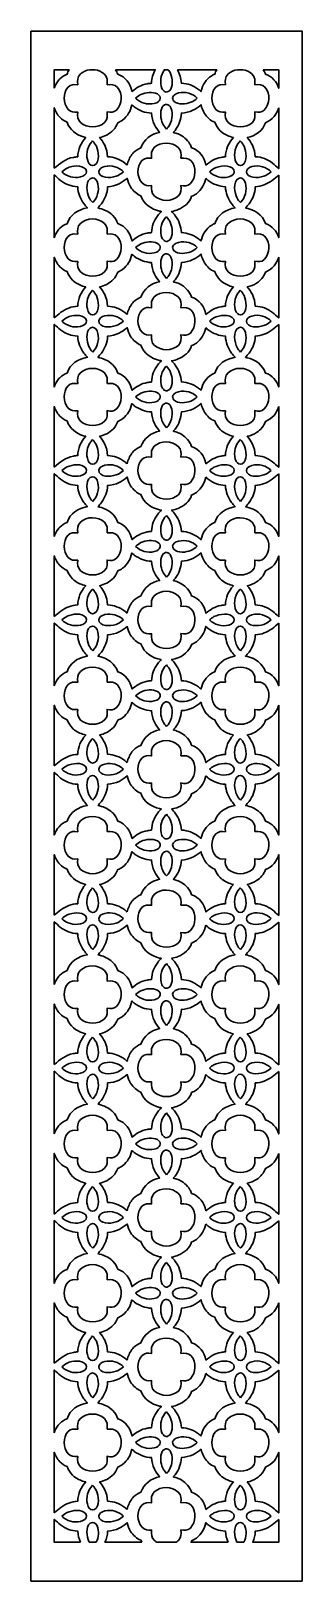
# Model space of a CAD drawing. Header units: centimetres. Extents: x 5.4 to 8.5, y -9 to 9.
import ezdxf

# ---------------------------------------------------------------- set-up
doc = ezdxf.new("R2010")
doc.units = ezdxf.units.CM
doc.header["$MEASUREMENT"] = 0
doc.layers.add('layer 1', color=7, linetype='Continuous')

msp = doc.modelspace()

# ---------------------------------------------------------------- linework, layer by layer
at = {"layer": 'layer 1', "color": 250, "lineweight": 30}
for points, knots in [([(5.36891, 9.00076), (6.41896, 9.00076), (7.46902, 9.00076), (8.51907, 9.00076), (8.51907, 9.00076), (8.51907, 3.00044), (8.51907, -2.99989), (8.51907, -9.00021), (8.51907, -9.00021), (7.46902, -9.00021), (6.41896, -9.00021), (5.36891, -9.00021), (5.36891, -9.00021), (5.36891, -2.99989), (5.36891, 3.00044), (5.36891, 9.00076)], [0, 0, 0, 0, 0.2, 0.2, 0.2, 0.2, 0.4, 0.4, 0.4, 0.4, 0.6, 0.6, 0.6, 0.6, 1, 1, 1, 1]), ([(5.63891, 8.33495), (5.63891, 8.40688), (5.63891, 8.47881), (5.63891, 8.55074), (5.63891, 8.55074), (5.69666, 8.55074), (5.75439, 8.55074), (5.81212, 8.55074), (5.81212, 8.55074), (5.80231, 8.53468), (5.79414, 8.51709), (5.78793, 8.49786), (5.78793, 8.49786), (5.75585, 8.48758), (5.72888, 8.46584), (5.70403, 8.44395), (5.70403, 8.44395), (5.69744, 8.43654), (5.69086, 8.42912), (5.68427, 8.4217), (5.68427, 8.4217), (5.66345, 8.39213), (5.64961, 8.36568), (5.63891, 8.33495)], [0, 0, 0, 0, 0.14285714, 0.14285714, 0.14285714, 0.14285714, 0.28571429, 0.28571429, 0.28571429, 0.28571429, 0.42857143, 0.42857143, 0.42857143, 0.42857143, 0.57142857, 0.57142857, 0.57142857, 0.57142857, 0.71428571, 0.71428571, 0.71428571, 0.71428571, 1, 1, 1, 1]), ([(6.25321, 8.37649), (6.25768, 8.42927), (6.25811, 8.45945), (6.22264, 8.50071), (6.22264, 8.50071), (6.19203, 8.52872), (6.15249, 8.54541), (6.1113, 8.55074), (6.1113, 8.55074), (6.09196, 8.55074), (6.07261, 8.55074), (6.05327, 8.55074), (6.05327, 8.55074), (6.01264, 8.54549), (5.97368, 8.52913), (5.94335, 8.50157), (5.94335, 8.50157), (5.90751, 8.4601), (5.90793, 8.42935), (5.91211, 8.3762), (5.91211, 8.3762), (5.86416, 8.38067), (5.83672, 8.38219), (5.79948, 8.34941), (5.79948, 8.34941), (5.73749, 8.27962), (5.74095, 8.16078), (5.80106, 8.09092), (5.80106, 8.09092), (5.83744, 8.05741), (5.86355, 8.0568), (5.91174, 8.05947), (5.91174, 8.05947), (5.9087, 8.00708), (5.90951, 7.97767), (5.94569, 7.93785), (5.94569, 7.93785), (6.02149, 7.87203), (6.15026, 7.87086), (6.22511, 7.93887), (6.22511, 7.93887), (6.26034, 7.97979), (6.25829, 8.00927), (6.25266, 8.06139), (6.25266, 8.06139), (6.30076, 8.05348), (6.32588, 8.05027), (6.36441, 8.08238), (6.36441, 8.08238), (6.42891, 8.15082), (6.43656, 8.27423), (6.37428, 8.3464), (6.37428, 8.3464), (6.3351, 8.38156), (6.3041, 8.38029), (6.25321, 8.37649)], [0, 0, 0, 0, 0.06666667, 0.06666667, 0.06666667, 0.06666667, 0.13333333, 0.13333333, 0.13333333, 0.13333333, 0.2, 0.2, 0.2, 0.2, 0.26666667, 0.26666667, 0.26666667, 0.26666667, 0.33333333, 0.33333333, 0.33333333, 0.33333333, 0.4, 0.4, 0.4, 0.4, 0.46666667, 0.46666667, 0.46666667, 0.46666667, 0.53333333, 0.53333333, 0.53333333, 0.53333333, 0.6, 0.6, 0.6, 0.6, 0.66666667, 0.66666667, 0.66666667, 0.66666667, 0.73333333, 0.73333333, 0.73333333, 0.73333333, 0.8, 0.8, 0.8, 0.8, 0.86666667, 0.86666667, 0.86666667, 0.86666667, 1, 1, 1, 1]), ([(6.3525, 8.55074), (6.50638, 8.55074), (6.66027, 8.55074), (6.81415, 8.55074), (6.81415, 8.55074), (6.78696, 8.50278), (6.77205, 8.45359), (6.76962, 8.39386), (6.76962, 8.39386), (6.75277, 8.39296), (6.73575, 8.39049), (6.71936, 8.38769), (6.71936, 8.38769), (6.65028, 8.37585), (6.59651, 8.3422), (6.54348, 8.29847), (6.54348, 8.29847), (6.52407, 8.38805), (6.46735, 8.46923), (6.37737, 8.49859), (6.37737, 8.49859), (6.37113, 8.51803), (6.3627, 8.5349), (6.3525, 8.55074)], [0, 0, 0, 0, 0.14285714, 0.14285714, 0.14285714, 0.14285714, 0.28571429, 0.28571429, 0.28571429, 0.28571429, 0.42857143, 0.42857143, 0.42857143, 0.42857143, 0.57142857, 0.57142857, 0.57142857, 0.57142857, 0.71428571, 0.71428571, 0.71428571, 0.71428571, 1, 1, 1, 1]), ([(6.9652, 8.55074), (6.94992, 8.55074), (6.93464, 8.55074), (6.91936, 8.55074), (6.91936, 8.55074), (6.87485, 8.48774), (6.86376, 8.40643), (6.89132, 8.33358), (6.89132, 8.33358), (6.90966, 8.29674), (6.94154, 8.27651), (6.97781, 8.30622), (6.97781, 8.30622), (7.02517, 8.35598), (7.01343, 8.44732), (6.99103, 8.50539), (6.99103, 8.50539), (6.98333, 8.52278), (6.97499, 8.53692), (6.9652, 8.55074)], [0, 0, 0, 0, 0.16666667, 0.16666667, 0.16666667, 0.16666667, 0.33333333, 0.33333333, 0.33333333, 0.33333333, 0.5, 0.5, 0.5, 0.5, 0.66666667, 0.66666667, 0.66666667, 0.66666667, 1, 1, 1, 1]), ([(7.07074, 8.55074), (7.22337, 8.55074), (7.37599, 8.55074), (7.52862, 8.55074), (7.52862, 8.55074), (7.5188, 8.53468), (7.51064, 8.51709), (7.50442, 8.49786), (7.50442, 8.49786), (7.49259, 8.49407), (7.48121, 8.48742), (7.47002, 8.48198), (7.47002, 8.48198), (7.39839, 8.43399), (7.36531, 8.38052), (7.34445, 8.29788), (7.34445, 8.29788), (7.34444, 8.29779), (7.34442, 8.29771), (7.34441, 8.29764), (7.34441, 8.29764), (7.33517, 8.30573), (7.32593, 8.31381), (7.3167, 8.3219), (7.3167, 8.3219), (7.25419, 8.3668), (7.19445, 8.39096), (7.11684, 8.39413), (7.11684, 8.39413), (7.11374, 8.45235), (7.09763, 8.50254), (7.07074, 8.55074)], [0, 0, 0, 0, 0.11111111, 0.11111111, 0.11111111, 0.11111111, 0.22222222, 0.22222222, 0.22222222, 0.22222222, 0.33333333, 0.33333333, 0.33333333, 0.33333333, 0.44444444, 0.44444444, 0.44444444, 0.44444444, 0.55555556, 0.55555556, 0.55555556, 0.55555556, 0.66666667, 0.66666667, 0.66666667, 0.66666667, 0.77777778, 0.77777778, 0.77777778, 0.77777778, 1, 1, 1, 1]), ([(7.96971, 8.37649), (7.97418, 8.42927), (7.97461, 8.45945), (7.93914, 8.50071), (7.93914, 8.50071), (7.90853, 8.52872), (7.86899, 8.54541), (7.82779, 8.55074), (7.82779, 8.55074), (7.80845, 8.55074), (7.78911, 8.55074), (7.76976, 8.55074), (7.76976, 8.55074), (7.72913, 8.54549), (7.69017, 8.52913), (7.65984, 8.50157), (7.65984, 8.50157), (7.624, 8.46011), (7.62442, 8.42934), (7.6286, 8.3762), (7.6286, 8.3762), (7.58065, 8.38067), (7.5532, 8.38219), (7.51598, 8.34941), (7.51598, 8.34941), (7.45399, 8.27964), (7.45744, 8.16077), (7.51755, 8.09092), (7.51755, 8.09092), (7.55394, 8.05741), (7.58004, 8.0568), (7.62824, 8.05947), (7.62824, 8.05947), (7.6252, 8.00709), (7.62601, 7.97767), (7.66219, 7.93785), (7.66219, 7.93785), (7.73798, 7.87203), (7.86676, 7.87086), (7.9416, 7.93887), (7.9416, 7.93887), (7.97683, 7.97979), (7.9748, 8.00927), (7.96916, 8.06139), (7.96916, 8.06139), (8.01726, 8.05348), (8.04238, 8.05027), (8.08091, 8.08238), (8.08091, 8.08238), (8.14541, 8.15081), (8.15307, 8.27425), (8.09078, 8.3464), (8.09078, 8.3464), (8.0516, 8.38156), (8.02059, 8.38029), (7.96971, 8.37649)], [0, 0, 0, 0, 0.06666667, 0.06666667, 0.06666667, 0.06666667, 0.13333333, 0.13333333, 0.13333333, 0.13333333, 0.2, 0.2, 0.2, 0.2, 0.26666667, 0.26666667, 0.26666667, 0.26666667, 0.33333333, 0.33333333, 0.33333333, 0.33333333, 0.4, 0.4, 0.4, 0.4, 0.46666667, 0.46666667, 0.46666667, 0.46666667, 0.53333333, 0.53333333, 0.53333333, 0.53333333, 0.6, 0.6, 0.6, 0.6, 0.66666667, 0.66666667, 0.66666667, 0.66666667, 0.73333333, 0.73333333, 0.73333333, 0.73333333, 0.8, 0.8, 0.8, 0.8, 0.86666667, 0.86666667, 0.86666667, 0.86666667, 1, 1, 1, 1]), ([(8.06899, 8.55074), (8.12902, 8.55074), (8.18903, 8.55074), (8.24906, 8.55074), (8.24906, 8.55074), (8.24906, 8.47919), (8.24906, 8.40765), (8.24906, 8.3361), (8.24906, 8.3361), (8.22156, 8.41059), (8.17364, 8.47256), (8.09386, 8.49859), (8.09386, 8.49859), (8.08763, 8.51803), (8.0792, 8.5349), (8.06899, 8.55074)], [0, 0, 0, 0, 0.2, 0.2, 0.2, 0.2, 0.4, 0.4, 0.4, 0.4, 0.6, 0.6, 0.6, 0.6, 1, 1, 1, 1]), ([(6.58464, 8.2202), (6.59164, 8.21408), (6.59864, 8.20795), (6.60563, 8.20182), (6.60563, 8.20182), (6.66957, 8.15282), (6.75444, 8.13968), (6.83019, 8.16834), (6.83019, 8.16834), (6.87923, 8.19278), (6.88826, 8.2384), (6.83878, 8.26926), (6.83878, 8.26926), (6.78029, 8.29924), (6.70558, 8.28895), (6.64752, 8.26324), (6.64752, 8.26324), (6.6233, 8.25103), (6.60567, 8.23754), (6.58464, 8.2202)], [0, 0, 0, 0, 0.16666667, 0.16666667, 0.16666667, 0.16666667, 0.33333333, 0.33333333, 0.33333333, 0.33333333, 0.5, 0.5, 0.5, 0.5, 0.66666667, 0.66666667, 0.66666667, 0.66666667, 1, 1, 1, 1]), ([(7.30209, 8.22058), (7.29509, 8.22671), (7.2881, 8.23284), (7.28111, 8.23896), (7.28111, 8.23896), (7.21716, 8.28797), (7.1323, 8.3011), (7.05656, 8.27245), (7.05656, 8.27245), (7.01974, 8.25412), (6.99948, 8.2222), (7.0292, 8.18595), (7.0292, 8.18595), (7.07893, 8.13858), (7.17031, 8.15034), (7.22836, 8.17274), (7.22836, 8.17274), (7.25746, 8.18561), (7.27748, 8.20028), (7.30209, 8.22058)], [0, 0, 0, 0, 0.16666667, 0.16666667, 0.16666667, 0.16666667, 0.33333333, 0.33333333, 0.33333333, 0.33333333, 0.5, 0.5, 0.5, 0.5, 0.66666667, 0.66666667, 0.66666667, 0.66666667, 1, 1, 1, 1]), ([(5.63891, 7.40656), (5.63891, 7.64069), (5.63891, 7.87482), (5.63891, 8.10895), (5.63891, 8.10895), (5.65236, 8.07016), (5.67364, 8.03331), (5.70382, 7.99823), (5.70382, 7.99823), (5.72964, 7.97444), (5.75553, 7.95343), (5.78898, 7.94122), (5.78898, 7.94122), (5.82126, 7.85001), (5.88944, 7.8003), (5.97806, 7.77011), (5.97806, 7.77011), (5.98705, 7.76784), (5.99604, 7.76555), (6.00502, 7.76328), (6.00502, 7.76328), (5.94701, 7.697), (5.91561, 7.62862), (5.912, 7.53967), (5.912, 7.53967), (5.89515, 7.53878), (5.87814, 7.53634), (5.86175, 7.5335), (5.86175, 7.5335), (5.77131, 7.51787), (5.70567, 7.4636), (5.63891, 7.40656)], [0, 0, 0, 0, 0.11111111, 0.11111111, 0.11111111, 0.11111111, 0.22222222, 0.22222222, 0.22222222, 0.22222222, 0.33333333, 0.33333333, 0.33333333, 0.33333333, 0.44444444, 0.44444444, 0.44444444, 0.44444444, 0.55555556, 0.55555556, 0.55555556, 0.55555556, 0.66666667, 0.66666667, 0.66666667, 0.66666667, 0.77777778, 0.77777778, 0.77777778, 0.77777778, 1, 1, 1, 1]), ([(6.48626, 7.44392), (6.47719, 7.45185), (6.46814, 7.45979), (6.45908, 7.46771), (6.45908, 7.46771), (6.39657, 7.51262), (6.33683, 7.53678), (6.25922, 7.53995), (6.25922, 7.53995), (6.25672, 7.58687), (6.24491, 7.631), (6.22614, 7.67395), (6.22614, 7.67395), (6.2082, 7.70765), (6.19025, 7.73404), (6.16599, 7.76346), (6.16599, 7.76346), (6.19517, 7.76892), (6.22249, 7.78048), (6.24932, 7.79274), (6.24932, 7.79274), (6.3063, 7.82557), (6.3574, 7.8703), (6.37751, 7.9354), (6.37751, 7.9354), (6.39789, 7.94456), (6.41458, 7.95354), (6.43348, 7.96549), (6.43348, 7.96549), (6.49211, 8.01435), (6.52546, 8.06867), (6.54231, 8.14317), (6.54231, 8.14317), (6.55155, 8.13507), (6.5608, 8.12698), (6.57004, 8.11888), (6.57004, 8.11888), (6.63251, 8.07401), (6.69232, 8.04978), (6.76991, 8.04664), (6.76991, 8.04664), (6.77244, 7.99951), (6.78415, 7.95572), (6.80299, 7.91265), (6.80299, 7.91265), (6.8208, 7.87917), (6.8386, 7.85286), (6.86272, 7.82363), (6.86272, 7.82363), (6.76633, 7.80615), (6.67677, 7.73819), (6.64618, 7.64368), (6.64618, 7.64368), (6.61409, 7.63339), (6.58713, 7.61166), (6.56228, 7.58976), (6.56228, 7.58976), (6.55569, 7.58236), (6.5491, 7.57494), (6.54252, 7.56753), (6.54252, 7.56753), (6.51391, 7.52686), (6.49841, 7.49205), (6.48626, 7.44392)], [0, 0, 0, 0, 0.05882353, 0.05882353, 0.05882353, 0.05882353, 0.11764706, 0.11764706, 0.11764706, 0.11764706, 0.17647059, 0.17647059, 0.17647059, 0.17647059, 0.23529412, 0.23529412, 0.23529412, 0.23529412, 0.29411765, 0.29411765, 0.29411765, 0.29411765, 0.35294118, 0.35294118, 0.35294118, 0.35294118, 0.41176471, 0.41176471, 0.41176471, 0.41176471, 0.47058824, 0.47058824, 0.47058824, 0.47058824, 0.52941176, 0.52941176, 0.52941176, 0.52941176, 0.58823529, 0.58823529, 0.58823529, 0.58823529, 0.64705882, 0.64705882, 0.64705882, 0.64705882, 0.70588235, 0.70588235, 0.70588235, 0.70588235, 0.76470588, 0.76470588, 0.76470588, 0.76470588, 0.82352941, 0.82352941, 0.82352941, 0.82352941, 0.88235294, 0.88235294, 0.88235294, 0.88235294, 1, 1, 1, 1]), ([(6.94355, 7.86166), (6.94969, 7.86867), (6.95581, 7.87565), (6.96194, 7.88265), (6.96194, 7.88265), (7.01095, 7.9466), (7.02407, 8.03146), (6.99542, 8.1072), (6.99542, 8.1072), (6.97098, 8.15625), (6.92535, 8.16528), (6.8945, 8.1158), (6.8945, 8.1158), (6.86451, 8.05731), (6.87481, 7.9826), (6.90052, 7.92454), (6.90052, 7.92454), (6.91273, 7.90033), (6.92622, 7.88269), (6.94355, 7.86166)], [0, 0, 0, 0, 0.16666667, 0.16666667, 0.16666667, 0.16666667, 0.33333333, 0.33333333, 0.33333333, 0.33333333, 0.5, 0.5, 0.5, 0.5, 0.66666667, 0.66666667, 0.66666667, 0.66666667, 1, 1, 1, 1]), ([(7.72153, 7.76328), (7.67091, 7.77612), (7.63393, 7.79241), (7.59096, 7.82219), (7.59096, 7.82219), (7.58318, 7.82895), (7.5754, 7.8357), (7.56762, 7.84246), (7.56762, 7.84246), (7.53928, 7.87364), (7.51963, 7.9012), (7.50548, 7.94122), (7.50548, 7.94122), (7.45289, 7.96041), (7.4161, 7.99886), (7.3851, 8.04377), (7.3851, 8.04377), (7.36776, 8.07502), (7.35169, 8.10844), (7.34522, 8.14395), (7.34522, 8.14395), (7.31403, 8.11821), (7.28684, 8.09902), (7.25112, 8.08001), (7.25112, 8.08001), (7.20804, 8.06118), (7.16426, 8.04947), (7.11712, 8.04692), (7.11712, 8.04692), (7.11397, 7.96933), (7.08976, 7.90954), (7.04487, 7.84706), (7.04487, 7.84706), (7.01713, 7.81539), (7.0155, 7.82482), (7.05187, 7.81497), (7.05187, 7.81497), (7.06082, 7.81175), (7.06976, 7.80852), (7.0787, 7.8053), (7.0787, 7.8053), (7.14129, 7.77634), (7.17879, 7.74558), (7.21689, 7.6877), (7.21689, 7.6877), (7.22388, 7.67317), (7.23069, 7.65975), (7.23562, 7.64441), (7.23562, 7.64441), (7.3259, 7.61495), (7.38236, 7.53365), (7.40182, 7.44384), (7.40182, 7.44384), (7.45519, 7.48785), (7.50874, 7.52149), (7.57824, 7.5335), (7.57824, 7.5335), (7.59465, 7.53634), (7.61165, 7.53878), (7.62851, 7.53967), (7.62851, 7.53967), (7.63211, 7.62862), (7.6635, 7.69701), (7.72153, 7.76328)], [0, 0, 0, 0, 0.05882353, 0.05882353, 0.05882353, 0.05882353, 0.11764706, 0.11764706, 0.11764706, 0.11764706, 0.17647059, 0.17647059, 0.17647059, 0.17647059, 0.23529412, 0.23529412, 0.23529412, 0.23529412, 0.29411765, 0.29411765, 0.29411765, 0.29411765, 0.35294118, 0.35294118, 0.35294118, 0.35294118, 0.41176471, 0.41176471, 0.41176471, 0.41176471, 0.47058824, 0.47058824, 0.47058824, 0.47058824, 0.52941176, 0.52941176, 0.52941176, 0.52941176, 0.58823529, 0.58823529, 0.58823529, 0.58823529, 0.64705882, 0.64705882, 0.64705882, 0.64705882, 0.70588235, 0.70588235, 0.70588235, 0.70588235, 0.76470588, 0.76470588, 0.76470588, 0.76470588, 0.82352941, 0.82352941, 0.82352941, 0.82352941, 0.88235294, 0.88235294, 0.88235294, 0.88235294, 1, 1, 1, 1]), ([(8.24906, 8.10968), (8.24906, 7.87425), (8.24906, 7.63881), (8.24906, 7.40337), (8.24906, 7.40337), (8.22457, 7.42482), (8.20007, 7.44626), (8.17558, 7.46771), (8.17558, 7.46771), (8.11307, 7.51262), (8.05333, 7.53678), (7.97572, 7.53995), (7.97572, 7.53995), (7.97319, 7.5869), (7.96142, 7.63097), (7.94263, 7.67395), (7.94263, 7.67395), (7.92469, 7.70765), (7.90675, 7.73404), (7.88249, 7.76346), (7.88249, 7.76346), (7.97186, 7.78017), (8.06636, 7.84591), (8.094, 7.9354), (8.094, 7.9354), (8.13628, 7.95441), (8.16224, 7.97312), (8.19396, 8.00677), (8.19396, 8.00677), (8.19973, 8.0144), (8.20549, 8.02205), (8.21126, 8.02968), (8.21126, 8.02968), (8.22759, 8.05644), (8.24008, 8.0829), (8.24906, 8.10968)], [0, 0, 0, 0, 0.1, 0.1, 0.1, 0.1, 0.2, 0.2, 0.2, 0.2, 0.3, 0.3, 0.3, 0.3, 0.4, 0.4, 0.4, 0.4, 0.5, 0.5, 0.5, 0.5, 0.6, 0.6, 0.6, 0.6, 0.7, 0.7, 0.7, 0.7, 0.8, 0.8, 0.8, 0.8, 1, 1, 1, 1]), ([(6.08556, 7.72493), (6.07943, 7.71794), (6.07331, 7.71094), (6.06719, 7.70394), (6.06719, 7.70394), (6.01813, 7.63997), (6.00519, 7.55477), (6.0337, 7.47939), (6.0337, 7.47939), (6.04925, 7.44816), (6.07199, 7.42826), (6.10768, 7.44315), (6.10768, 7.44315), (6.1739, 7.48362), (6.15444, 7.60366), (6.1286, 7.66206), (6.1286, 7.66206), (6.11617, 7.68671), (6.10285, 7.70397), (6.08556, 7.72493)], [0, 0, 0, 0, 0.16666667, 0.16666667, 0.16666667, 0.16666667, 0.33333333, 0.33333333, 0.33333333, 0.33333333, 0.5, 0.5, 0.5, 0.5, 0.66666667, 0.66666667, 0.66666667, 0.66666667, 1, 1, 1, 1]), ([(7.11146, 7.5223), (7.11594, 7.57509), (7.11637, 7.60527), (7.08089, 7.64653), (7.08089, 7.64653), (7.00579, 7.71523), (6.87701, 7.71593), (6.8016, 7.64738), (6.8016, 7.64738), (6.76576, 7.60593), (6.76618, 7.57516), (6.77036, 7.52201), (6.77036, 7.52201), (6.7224, 7.52649), (6.69496, 7.52802), (6.65773, 7.49522), (6.65773, 7.49522), (6.59575, 7.42545), (6.5992, 7.30658), (6.65931, 7.23674), (6.65931, 7.23674), (6.69569, 7.20323), (6.72178, 7.20262), (6.76999, 7.20528), (6.76999, 7.20528), (6.76694, 7.15291), (6.76775, 7.12348), (6.80394, 7.08367), (6.80394, 7.08367), (6.87974, 7.01785), (7.00851, 7.01667), (7.08336, 7.08468), (7.08336, 7.08468), (7.11859, 7.12561), (7.11655, 7.15509), (7.11091, 7.20721), (7.11091, 7.20721), (7.15901, 7.19929), (7.18414, 7.19609), (7.22266, 7.22819), (7.22266, 7.22819), (7.28715, 7.29664), (7.29482, 7.42006), (7.23252, 7.49221), (7.23252, 7.49221), (7.19336, 7.52738), (7.16235, 7.52611), (7.11146, 7.5223)], [0, 0, 0, 0, 0.07692308, 0.07692308, 0.07692308, 0.07692308, 0.15384615, 0.15384615, 0.15384615, 0.15384615, 0.23076923, 0.23076923, 0.23076923, 0.23076923, 0.30769231, 0.30769231, 0.30769231, 0.30769231, 0.38461538, 0.38461538, 0.38461538, 0.38461538, 0.46153846, 0.46153846, 0.46153846, 0.46153846, 0.53846154, 0.53846154, 0.53846154, 0.53846154, 0.61538462, 0.61538462, 0.61538462, 0.61538462, 0.69230769, 0.69230769, 0.69230769, 0.69230769, 0.76923077, 0.76923077, 0.76923077, 0.76923077, 0.84615385, 0.84615385, 0.84615385, 0.84615385, 1, 1, 1, 1]), ([(7.80205, 7.72493), (7.79593, 7.71794), (7.7898, 7.71094), (7.78368, 7.70394), (7.78368, 7.70394), (7.73559, 7.64119), (7.71776, 7.54454), (7.75392, 7.47192), (7.75392, 7.47192), (7.77082, 7.44373), (7.79238, 7.42988), (7.82418, 7.44315), (7.82418, 7.44315), (7.89034, 7.48359), (7.87111, 7.60329), (7.8451, 7.66206), (7.8451, 7.66206), (7.83318, 7.6857), (7.8188, 7.70463), (7.80205, 7.72493)], [0, 0, 0, 0, 0.16666667, 0.16666667, 0.16666667, 0.16666667, 0.33333333, 0.33333333, 0.33333333, 0.33333333, 0.5, 0.5, 0.5, 0.5, 0.66666667, 0.66666667, 0.66666667, 0.66666667, 1, 1, 1, 1]), ([(5.72702, 7.36602), (5.73402, 7.35989), (5.74102, 7.35377), (5.74801, 7.34764), (5.74801, 7.34764), (5.812, 7.2986), (5.8972, 7.28564), (5.97257, 7.31416), (5.97257, 7.31416), (6.0065, 7.33106), (6.02705, 7.35824), (6.0048, 7.3947), (6.0048, 7.3947), (5.95751, 7.45237), (5.84922, 7.43532), (5.7899, 7.40906), (5.7899, 7.40906), (5.76526, 7.39664), (5.74799, 7.3833), (5.72702, 7.36602)], [0, 0, 0, 0, 0.16666667, 0.16666667, 0.16666667, 0.16666667, 0.33333333, 0.33333333, 0.33333333, 0.33333333, 0.5, 0.5, 0.5, 0.5, 0.66666667, 0.66666667, 0.66666667, 0.66666667, 1, 1, 1, 1]), ([(6.44447, 7.3664), (6.43748, 7.37252), (6.43049, 7.37865), (6.42349, 7.38478), (6.42349, 7.38478), (6.3595, 7.43382), (6.27432, 7.44677), (6.19894, 7.41826), (6.19894, 7.41826), (6.16771, 7.40272), (6.14779, 7.37995), (6.1627, 7.34427), (6.1627, 7.34427), (6.20314, 7.27805), (6.3232, 7.29752), (6.3816, 7.32336), (6.3816, 7.32336), (6.40624, 7.33578), (6.42351, 7.34911), (6.44447, 7.3664)], [0, 0, 0, 0, 0.16666667, 0.16666667, 0.16666667, 0.16666667, 0.33333333, 0.33333333, 0.33333333, 0.33333333, 0.5, 0.5, 0.5, 0.5, 0.66666667, 0.66666667, 0.66666667, 0.66666667, 1, 1, 1, 1]), ([(7.44352, 7.36602), (7.45051, 7.35989), (7.45751, 7.35377), (7.46452, 7.34764), (7.46452, 7.34764), (7.52727, 7.29956), (7.62392, 7.28171), (7.69654, 7.31788), (7.69654, 7.31788), (7.72474, 7.33477), (7.73856, 7.35636), (7.72531, 7.38814), (7.72531, 7.38814), (7.68288, 7.4576), (7.55499, 7.43356), (7.49572, 7.40367), (7.49572, 7.40367), (7.47645, 7.39265), (7.46052, 7.38004), (7.44352, 7.36602)], [0, 0, 0, 0, 0.16666667, 0.16666667, 0.16666667, 0.16666667, 0.33333333, 0.33333333, 0.33333333, 0.33333333, 0.5, 0.5, 0.5, 0.5, 0.66666667, 0.66666667, 0.66666667, 0.66666667, 1, 1, 1, 1]), ([(8.16097, 7.3664), (8.15398, 7.37252), (8.14698, 7.37865), (8.13999, 7.38478), (8.13999, 7.38478), (8.07724, 7.43287), (7.98056, 7.45068), (7.90796, 7.41454), (7.90796, 7.41454), (7.87977, 7.39763), (7.86592, 7.37607), (7.87919, 7.34427), (7.87919, 7.34427), (7.91961, 7.27811), (8.03932, 7.29736), (8.0981, 7.32336), (8.0981, 7.32336), (8.12173, 7.33528), (8.14067, 7.34965), (8.16097, 7.3664)], [0, 0, 0, 0, 0.16666667, 0.16666667, 0.16666667, 0.16666667, 0.33333333, 0.33333333, 0.33333333, 0.33333333, 0.5, 0.5, 0.5, 0.5, 0.66666667, 0.66666667, 0.66666667, 0.66666667, 1, 1, 1, 1]), ([(5.63891, 6.60011), (5.63891, 6.8431), (5.63891, 7.08608), (5.63891, 7.32906), (5.63891, 7.32906), (5.66342, 7.30761), (5.68792, 7.28616), (5.71243, 7.2647), (5.71243, 7.2647), (5.7749, 7.21983), (5.8347, 7.1956), (5.91229, 7.19246), (5.91229, 7.19246), (5.91632, 7.11745), (5.94139, 7.05682), (5.98339, 6.99577), (5.98339, 6.99577), (5.99693, 6.97935), (6.01047, 6.96293), (6.02401, 6.94652), (6.02401, 6.94652), (5.91809, 6.92728), (5.82271, 6.87044), (5.78793, 6.76302), (5.78793, 6.76302), (5.75585, 6.75274), (5.72888, 6.731), (5.70403, 6.70911), (5.70403, 6.70911), (5.69744, 6.70169), (5.69086, 6.69427), (5.68427, 6.68686), (5.68427, 6.68686), (5.66345, 6.65728), (5.64961, 6.63084), (5.63891, 6.60011)], [0, 0, 0, 0, 0.1, 0.1, 0.1, 0.1, 0.2, 0.2, 0.2, 0.2, 0.3, 0.3, 0.3, 0.3, 0.4, 0.4, 0.4, 0.4, 0.5, 0.5, 0.5, 0.5, 0.6, 0.6, 0.6, 0.6, 0.7, 0.7, 0.7, 0.7, 0.8, 0.8, 0.8, 0.8, 1, 1, 1, 1]), ([(6.08594, 7.00749), (6.09206, 7.01448), (6.09819, 7.02148), (6.10432, 7.02847), (6.10432, 7.02847), (6.15336, 7.09246), (6.16632, 7.17764), (6.1378, 7.25302), (6.1378, 7.25302), (6.12091, 7.28695), (6.09371, 7.3075), (6.05726, 7.28526), (6.05726, 7.28526), (5.99959, 7.23796), (6.01664, 7.12968), (6.0429, 7.07035), (6.0429, 7.07035), (6.05533, 7.04572), (6.06865, 7.02845), (6.08594, 7.00749)], [0, 0, 0, 0, 0.16666667, 0.16666667, 0.16666667, 0.16666667, 0.33333333, 0.33333333, 0.33333333, 0.33333333, 0.5, 0.5, 0.5, 0.5, 0.66666667, 0.66666667, 0.66666667, 0.66666667, 1, 1, 1, 1]), ([(6.14583, 6.94557), (6.15963, 6.96134), (6.17345, 6.97711), (6.18725, 6.99287), (6.18725, 6.99287), (6.23214, 7.05536), (6.25635, 7.11514), (6.2595, 7.19273), (6.2595, 7.19273), (6.30664, 7.19529), (6.35043, 7.207), (6.3935, 7.22582), (6.3935, 7.22582), (6.42898, 7.24471), (6.45607, 7.26375), (6.48706, 7.28931), (6.48706, 7.28931), (6.49342, 7.25409), (6.50965, 7.22059), (6.52685, 7.18959), (6.52685, 7.18959), (6.55786, 7.14466), (6.59463, 7.10624), (6.64724, 7.08704), (6.64724, 7.08704), (6.68296, 6.98603), (6.76368, 6.93437), (6.86344, 6.90904), (6.86344, 6.90904), (6.86991, 6.90792), (6.87636, 6.90679), (6.88282, 6.90566), (6.88282, 6.90566), (6.86917, 6.89006), (6.85551, 6.87447), (6.84186, 6.85886), (6.84186, 6.85886), (6.79699, 6.79642), (6.77278, 6.73662), (6.76962, 6.65901), (6.76962, 6.65901), (6.75277, 6.65812), (6.73575, 6.65565), (6.71936, 6.65284), (6.71936, 6.65284), (6.65028, 6.64101), (6.59651, 6.60734), (6.54348, 6.56361), (6.54348, 6.56361), (6.52407, 6.6532), (6.46735, 6.73438), (6.37737, 6.76376), (6.37737, 6.76376), (6.36532, 6.80128), (6.34511, 6.82921), (6.31974, 6.85873), (6.31974, 6.85873), (6.31208, 6.86574), (6.30443, 6.87273), (6.29678, 6.87973), (6.29678, 6.87973), (6.24854, 6.9149), (6.20452, 6.93448), (6.14583, 6.94557)], [0, 0, 0, 0, 0.05882353, 0.05882353, 0.05882353, 0.05882353, 0.11764706, 0.11764706, 0.11764706, 0.11764706, 0.17647059, 0.17647059, 0.17647059, 0.17647059, 0.23529412, 0.23529412, 0.23529412, 0.23529412, 0.29411765, 0.29411765, 0.29411765, 0.29411765, 0.35294118, 0.35294118, 0.35294118, 0.35294118, 0.41176471, 0.41176471, 0.41176471, 0.41176471, 0.47058824, 0.47058824, 0.47058824, 0.47058824, 0.52941176, 0.52941176, 0.52941176, 0.52941176, 0.58823529, 0.58823529, 0.58823529, 0.58823529, 0.64705882, 0.64705882, 0.64705882, 0.64705882, 0.70588235, 0.70588235, 0.70588235, 0.70588235, 0.76470588, 0.76470588, 0.76470588, 0.76470588, 0.82352941, 0.82352941, 0.82352941, 0.82352941, 0.88235294, 0.88235294, 0.88235294, 0.88235294, 1, 1, 1, 1]), ([(7.40066, 7.28945), (7.41008, 7.28119), (7.4195, 7.27294), (7.42892, 7.2647), (7.42892, 7.2647), (7.49138, 7.21983), (7.55119, 7.1956), (7.62879, 7.19246), (7.62879, 7.19246), (7.63281, 7.11745), (7.65788, 7.05683), (7.69988, 6.99577), (7.69988, 6.99577), (7.71342, 6.97935), (7.72697, 6.96293), (7.74051, 6.94652), (7.74051, 6.94652), (7.6346, 6.92728), (7.53918, 6.87044), (7.50442, 6.76302), (7.50442, 6.76302), (7.49259, 6.75923), (7.48121, 6.75258), (7.47002, 6.74714), (7.47002, 6.74714), (7.39839, 6.69914), (7.36531, 6.64568), (7.34445, 6.56303), (7.34445, 6.56303), (7.34444, 6.56295), (7.34442, 6.56287), (7.34441, 6.56279), (7.34441, 6.56279), (7.33517, 6.57088), (7.32593, 6.57897), (7.3167, 6.58705), (7.3167, 6.58705), (7.25419, 6.63196), (7.19445, 6.65612), (7.11684, 6.65929), (7.11684, 6.65929), (7.11288, 6.73378), (7.0876, 6.79512), (7.04573, 6.85598), (7.04573, 6.85598), (7.03208, 6.87254), (7.01843, 6.88909), (7.00477, 6.90565), (7.00477, 6.90565), (7.03174, 6.91068), (7.05558, 6.91743), (7.08144, 6.92661), (7.08144, 6.92661), (7.14981, 6.95785), (7.21261, 7.00629), (7.23576, 7.08122), (7.23576, 7.08122), (7.25614, 7.09038), (7.27283, 7.09936), (7.29174, 7.11131), (7.29174, 7.11131), (7.35058, 7.16034), (7.38375, 7.2147), (7.40066, 7.28945)], [0, 0, 0, 0, 0.05882353, 0.05882353, 0.05882353, 0.05882353, 0.11764706, 0.11764706, 0.11764706, 0.11764706, 0.17647059, 0.17647059, 0.17647059, 0.17647059, 0.23529412, 0.23529412, 0.23529412, 0.23529412, 0.29411765, 0.29411765, 0.29411765, 0.29411765, 0.35294118, 0.35294118, 0.35294118, 0.35294118, 0.41176471, 0.41176471, 0.41176471, 0.41176471, 0.47058824, 0.47058824, 0.47058824, 0.47058824, 0.52941176, 0.52941176, 0.52941176, 0.52941176, 0.58823529, 0.58823529, 0.58823529, 0.58823529, 0.64705882, 0.64705882, 0.64705882, 0.64705882, 0.70588235, 0.70588235, 0.70588235, 0.70588235, 0.76470588, 0.76470588, 0.76470588, 0.76470588, 0.82352941, 0.82352941, 0.82352941, 0.82352941, 0.88235294, 0.88235294, 0.88235294, 0.88235294, 1, 1, 1, 1]), ([(7.80244, 7.00749), (7.80856, 7.01448), (7.81468, 7.02148), (7.82082, 7.02847), (7.82082, 7.02847), (7.86891, 7.09121), (7.88673, 7.18791), (7.85057, 7.26049), (7.85057, 7.26049), (7.8337, 7.28868), (7.81207, 7.30255), (7.78032, 7.28927), (7.78032, 7.28927), (7.71085, 7.24687), (7.73492, 7.11893), (7.76478, 7.05968), (7.76478, 7.05968), (7.7758, 7.04042), (7.78841, 7.02448), (7.80244, 7.00749)], [0, 0, 0, 0, 0.16666667, 0.16666667, 0.16666667, 0.16666667, 0.33333333, 0.33333333, 0.33333333, 0.33333333, 0.5, 0.5, 0.5, 0.5, 0.66666667, 0.66666667, 0.66666667, 0.66666667, 1, 1, 1, 1]), ([(8.24906, 7.32685), (8.22361, 7.30585), (8.19814, 7.28485), (8.17268, 7.26385), (8.17268, 7.26385), (8.11161, 7.22183), (8.05103, 7.19679), (7.97599, 7.19273), (7.97599, 7.19273), (7.97285, 7.11513), (7.94864, 7.05536), (7.90375, 6.99287), (7.90375, 6.99287), (7.88994, 6.97711), (7.87613, 6.96134), (7.86232, 6.94557), (7.86232, 6.94557), (7.96494, 6.92618), (8.06042, 6.86795), (8.09386, 6.76376), (8.09386, 6.76376), (8.17364, 6.73772), (8.22156, 6.67575), (8.24906, 6.60126), (8.24906, 6.60126), (8.24906, 6.84312), (8.24906, 7.08498), (8.24906, 7.32685)], [0, 0, 0, 0, 0.125, 0.125, 0.125, 0.125, 0.25, 0.25, 0.25, 0.25, 0.375, 0.375, 0.375, 0.375, 0.5, 0.5, 0.5, 0.5, 0.625, 0.625, 0.625, 0.625, 0.75, 0.75, 0.75, 0.75, 1, 1, 1, 1]), ([(6.94318, 6.84427), (6.93705, 6.83728), (6.93093, 6.83028), (6.9248, 6.82328), (6.9248, 6.82328), (6.87578, 6.75934), (6.86268, 6.67447), (6.89132, 6.59874), (6.89132, 6.59874), (6.90966, 6.5619), (6.94154, 6.54167), (6.97781, 6.57137), (6.97781, 6.57137), (7.02517, 6.62114), (7.01343, 6.71247), (6.99103, 6.77054), (6.99103, 6.77054), (6.97814, 6.79964), (6.96347, 6.81966), (6.94318, 6.84427)], [0, 0, 0, 0, 0.16666667, 0.16666667, 0.16666667, 0.16666667, 0.33333333, 0.33333333, 0.33333333, 0.33333333, 0.5, 0.5, 0.5, 0.5, 0.66666667, 0.66666667, 0.66666667, 0.66666667, 1, 1, 1, 1]), ([(6.25321, 6.64165), (6.25768, 6.69444), (6.25811, 6.72461), (6.22264, 6.76587), (6.22264, 6.76587), (6.14754, 6.83457), (6.01876, 6.83526), (5.94335, 6.76671), (5.94335, 6.76671), (5.90751, 6.72526), (5.90793, 6.69451), (5.91211, 6.64135), (5.91211, 6.64135), (5.86416, 6.64582), (5.83672, 6.64736), (5.79948, 6.61456), (5.79948, 6.61456), (5.73749, 6.54477), (5.74095, 6.42594), (5.80106, 6.35608), (5.80106, 6.35608), (5.83744, 6.32257), (5.86355, 6.32196), (5.91174, 6.32463), (5.91174, 6.32463), (5.9087, 6.27223), (5.90951, 6.24283), (5.94569, 6.203), (5.94569, 6.203), (6.02149, 6.13719), (6.15026, 6.13601), (6.22511, 6.20402), (6.22511, 6.20402), (6.26034, 6.24494), (6.25829, 6.27443), (6.25266, 6.32655), (6.25266, 6.32655), (6.30076, 6.31863), (6.32588, 6.31543), (6.36441, 6.34753), (6.36441, 6.34753), (6.42891, 6.41598), (6.43656, 6.53939), (6.37428, 6.61156), (6.37428, 6.61156), (6.3351, 6.64672), (6.3041, 6.64544), (6.25321, 6.64165)], [0, 0, 0, 0, 0.07692308, 0.07692308, 0.07692308, 0.07692308, 0.15384615, 0.15384615, 0.15384615, 0.15384615, 0.23076923, 0.23076923, 0.23076923, 0.23076923, 0.30769231, 0.30769231, 0.30769231, 0.30769231, 0.38461538, 0.38461538, 0.38461538, 0.38461538, 0.46153846, 0.46153846, 0.46153846, 0.46153846, 0.53846154, 0.53846154, 0.53846154, 0.53846154, 0.61538462, 0.61538462, 0.61538462, 0.61538462, 0.69230769, 0.69230769, 0.69230769, 0.69230769, 0.76923077, 0.76923077, 0.76923077, 0.76923077, 0.84615385, 0.84615385, 0.84615385, 0.84615385, 1, 1, 1, 1]), ([(7.96971, 6.64165), (7.97418, 6.69444), (7.97461, 6.72461), (7.93914, 6.76587), (7.93914, 6.76587), (7.86404, 6.83457), (7.73525, 6.83526), (7.65984, 6.76671), (7.65984, 6.76671), (7.624, 6.72527), (7.62442, 6.69449), (7.6286, 6.64135), (7.6286, 6.64135), (7.58065, 6.64582), (7.5532, 6.64735), (7.51598, 6.61456), (7.51598, 6.61456), (7.45399, 6.54479), (7.45744, 6.42592), (7.51755, 6.35608), (7.51755, 6.35608), (7.55394, 6.32257), (7.58004, 6.32196), (7.62824, 6.32463), (7.62824, 6.32463), (7.6252, 6.27224), (7.62601, 6.24282), (7.66219, 6.203), (7.66219, 6.203), (7.73798, 6.13719), (7.86676, 6.13602), (7.9416, 6.20402), (7.9416, 6.20402), (7.97683, 6.24494), (7.9748, 6.27443), (7.96916, 6.32655), (7.96916, 6.32655), (8.01726, 6.31863), (8.04238, 6.31543), (8.08091, 6.34753), (8.08091, 6.34753), (8.14541, 6.41597), (8.15307, 6.5394), (8.09078, 6.61156), (8.09078, 6.61156), (8.0516, 6.64673), (8.02059, 6.64544), (7.96971, 6.64165)], [0, 0, 0, 0, 0.07692308, 0.07692308, 0.07692308, 0.07692308, 0.15384615, 0.15384615, 0.15384615, 0.15384615, 0.23076923, 0.23076923, 0.23076923, 0.23076923, 0.30769231, 0.30769231, 0.30769231, 0.30769231, 0.38461538, 0.38461538, 0.38461538, 0.38461538, 0.46153846, 0.46153846, 0.46153846, 0.46153846, 0.53846154, 0.53846154, 0.53846154, 0.53846154, 0.61538462, 0.61538462, 0.61538462, 0.61538462, 0.69230769, 0.69230769, 0.69230769, 0.69230769, 0.76923077, 0.76923077, 0.76923077, 0.76923077, 0.84615385, 0.84615385, 0.84615385, 0.84615385, 1, 1, 1, 1]), ([(6.58464, 6.48536), (6.59164, 6.47923), (6.59864, 6.47311), (6.60563, 6.46698), (6.60563, 6.46698), (6.66957, 6.41797), (6.75444, 6.40484), (6.83019, 6.43349), (6.83019, 6.43349), (6.87923, 6.45794), (6.88826, 6.50356), (6.83878, 6.53442), (6.83878, 6.53442), (6.78029, 6.5644), (6.70558, 6.5541), (6.64752, 6.5284), (6.64752, 6.5284), (6.6233, 6.51618), (6.60567, 6.5027), (6.58464, 6.48536)], [0, 0, 0, 0, 0.16666667, 0.16666667, 0.16666667, 0.16666667, 0.33333333, 0.33333333, 0.33333333, 0.33333333, 0.5, 0.5, 0.5, 0.5, 0.66666667, 0.66666667, 0.66666667, 0.66666667, 1, 1, 1, 1]), ([(7.30209, 6.48574), (7.29509, 6.49186), (7.2881, 6.49799), (7.28111, 6.50411), (7.28111, 6.50411), (7.21716, 6.55313), (7.1323, 6.56625), (7.05656, 6.53759), (7.05656, 6.53759), (7.01974, 6.51928), (6.99948, 6.48736), (7.0292, 6.4511), (7.0292, 6.4511), (7.07893, 6.40374), (7.17031, 6.4155), (7.22836, 6.43789), (7.22836, 6.43789), (7.25746, 6.45077), (7.27748, 6.46544), (7.30209, 6.48574)], [0, 0, 0, 0, 0.16666667, 0.16666667, 0.16666667, 0.16666667, 0.33333333, 0.33333333, 0.33333333, 0.33333333, 0.5, 0.5, 0.5, 0.5, 0.66666667, 0.66666667, 0.66666667, 0.66666667, 1, 1, 1, 1]), ([(5.63891, 5.67073), (5.66439, 5.69172), (5.68985, 5.71274), (5.71532, 5.73373), (5.71532, 5.73373), (5.77644, 5.77578), (5.83735, 5.80088), (5.912, 5.80483), (5.912, 5.80483), (5.91561, 5.89378), (5.94701, 5.96216), (6.00502, 6.02843), (6.00502, 6.02843), (5.95442, 6.04128), (5.91744, 6.05756), (5.87446, 6.08735), (5.87446, 6.08735), (5.86668, 6.0941), (5.8589, 6.10086), (5.85112, 6.10761), (5.85112, 6.10761), (5.82278, 6.13879), (5.80315, 6.16635), (5.78898, 6.20638), (5.78898, 6.20638), (5.75553, 6.21859), (5.72964, 6.23959), (5.70382, 6.26338), (5.70382, 6.26338), (5.67364, 6.29846), (5.65236, 6.33532), (5.63891, 6.3741), (5.63891, 6.3741), (5.63891, 6.13964), (5.63891, 5.90518), (5.63891, 5.67073)], [0, 0, 0, 0, 0.1, 0.1, 0.1, 0.1, 0.2, 0.2, 0.2, 0.2, 0.3, 0.3, 0.3, 0.3, 0.4, 0.4, 0.4, 0.4, 0.5, 0.5, 0.5, 0.5, 0.6, 0.6, 0.6, 0.6, 0.7, 0.7, 0.7, 0.7, 0.8, 0.8, 0.8, 0.8, 1, 1, 1, 1]), ([(6.48626, 5.70907), (6.47719, 5.717), (6.46814, 5.72493), (6.45908, 5.73287), (6.45908, 5.73287), (6.39657, 5.77778), (6.33683, 5.80193), (6.25922, 5.80511), (6.25922, 5.80511), (6.25672, 5.85202), (6.24491, 5.89616), (6.22614, 5.93911), (6.22614, 5.93911), (6.2082, 5.97281), (6.19025, 5.9992), (6.16599, 6.02862), (6.16599, 6.02862), (6.19517, 6.03407), (6.22249, 6.04564), (6.24932, 6.0579), (6.24932, 6.0579), (6.3063, 6.09072), (6.3574, 6.13546), (6.37751, 6.20056), (6.37751, 6.20056), (6.39789, 6.20972), (6.41458, 6.2187), (6.43348, 6.23064), (6.43348, 6.23064), (6.49211, 6.2795), (6.52546, 6.33383), (6.54231, 6.40833), (6.54231, 6.40833), (6.55155, 6.40023), (6.5608, 6.39213), (6.57004, 6.38404), (6.57004, 6.38404), (6.63251, 6.33917), (6.69232, 6.31494), (6.76991, 6.3118), (6.76991, 6.3118), (6.77244, 6.26467), (6.78415, 6.22087), (6.80299, 6.17781), (6.80299, 6.17781), (6.8208, 6.14433), (6.8386, 6.11802), (6.86272, 6.08879), (6.86272, 6.08879), (6.76633, 6.0713), (6.67677, 6.00336), (6.64618, 5.90884), (6.64618, 5.90884), (6.61409, 5.89855), (6.58713, 5.87682), (6.56228, 5.85493), (6.56228, 5.85493), (6.55569, 5.84751), (6.5491, 5.84009), (6.54252, 5.83268), (6.54252, 5.83268), (6.51391, 5.79202), (6.49841, 5.75721), (6.48626, 5.70907)], [0, 0, 0, 0, 0.05882353, 0.05882353, 0.05882353, 0.05882353, 0.11764706, 0.11764706, 0.11764706, 0.11764706, 0.17647059, 0.17647059, 0.17647059, 0.17647059, 0.23529412, 0.23529412, 0.23529412, 0.23529412, 0.29411765, 0.29411765, 0.29411765, 0.29411765, 0.35294118, 0.35294118, 0.35294118, 0.35294118, 0.41176471, 0.41176471, 0.41176471, 0.41176471, 0.47058824, 0.47058824, 0.47058824, 0.47058824, 0.52941176, 0.52941176, 0.52941176, 0.52941176, 0.58823529, 0.58823529, 0.58823529, 0.58823529, 0.64705882, 0.64705882, 0.64705882, 0.64705882, 0.70588235, 0.70588235, 0.70588235, 0.70588235, 0.76470588, 0.76470588, 0.76470588, 0.76470588, 0.82352941, 0.82352941, 0.82352941, 0.82352941, 0.88235294, 0.88235294, 0.88235294, 0.88235294, 1, 1, 1, 1]), ([(6.94355, 6.12682), (6.94969, 6.13382), (6.95581, 6.14081), (6.96194, 6.14781), (6.96194, 6.14781), (7.01095, 6.21176), (7.02407, 6.29662), (6.99542, 6.37236), (6.99542, 6.37236), (6.97098, 6.42141), (6.92535, 6.43044), (6.8945, 6.38095), (6.8945, 6.38095), (6.86451, 6.32247), (6.87481, 6.24776), (6.90052, 6.18969), (6.90052, 6.18969), (6.91273, 6.16548), (6.92622, 6.14785), (6.94355, 6.12682)], [0, 0, 0, 0, 0.16666667, 0.16666667, 0.16666667, 0.16666667, 0.33333333, 0.33333333, 0.33333333, 0.33333333, 0.5, 0.5, 0.5, 0.5, 0.66666667, 0.66666667, 0.66666667, 0.66666667, 1, 1, 1, 1]), ([(7.72153, 6.02843), (7.67091, 6.04128), (7.63393, 6.05756), (7.59096, 6.08735), (7.59096, 6.08735), (7.58318, 6.0941), (7.5754, 6.10086), (7.56762, 6.10761), (7.56762, 6.10761), (7.53928, 6.13879), (7.51963, 6.16636), (7.50548, 6.20638), (7.50548, 6.20638), (7.45289, 6.22556), (7.4161, 6.26402), (7.3851, 6.30894), (7.3851, 6.30894), (7.36776, 6.34018), (7.35169, 6.37361), (7.34522, 6.4091), (7.34522, 6.4091), (7.31403, 6.38336), (7.28684, 6.36418), (7.25112, 6.34516), (7.25112, 6.34516), (7.20804, 6.32634), (7.16426, 6.31462), (7.11712, 6.31208), (7.11712, 6.31208), (7.11397, 6.23448), (7.08976, 6.1747), (7.04487, 6.11221), (7.04487, 6.11221), (7.01713, 6.08054), (7.0155, 6.08997), (7.05187, 6.08013), (7.05187, 6.08013), (7.06082, 6.07691), (7.06976, 6.07368), (7.0787, 6.07046), (7.0787, 6.07046), (7.14129, 6.04149), (7.17879, 6.01074), (7.21689, 5.95286), (7.21689, 5.95286), (7.22388, 5.93833), (7.23069, 5.92491), (7.23562, 5.90957), (7.23562, 5.90957), (7.3259, 5.8801), (7.38236, 5.7988), (7.40182, 5.70899), (7.40182, 5.70899), (7.45519, 5.753), (7.50874, 5.78665), (7.57824, 5.79866), (7.57824, 5.79866), (7.59465, 5.8015), (7.61165, 5.80393), (7.62851, 5.80483), (7.62851, 5.80483), (7.63211, 5.89378), (7.6635, 5.96216), (7.72153, 6.02843)], [0, 0, 0, 0, 0.05882353, 0.05882353, 0.05882353, 0.05882353, 0.11764706, 0.11764706, 0.11764706, 0.11764706, 0.17647059, 0.17647059, 0.17647059, 0.17647059, 0.23529412, 0.23529412, 0.23529412, 0.23529412, 0.29411765, 0.29411765, 0.29411765, 0.29411765, 0.35294118, 0.35294118, 0.35294118, 0.35294118, 0.41176471, 0.41176471, 0.41176471, 0.41176471, 0.47058824, 0.47058824, 0.47058824, 0.47058824, 0.52941176, 0.52941176, 0.52941176, 0.52941176, 0.58823529, 0.58823529, 0.58823529, 0.58823529, 0.64705882, 0.64705882, 0.64705882, 0.64705882, 0.70588235, 0.70588235, 0.70588235, 0.70588235, 0.76470588, 0.76470588, 0.76470588, 0.76470588, 0.82352941, 0.82352941, 0.82352941, 0.82352941, 0.88235294, 0.88235294, 0.88235294, 0.88235294, 1, 1, 1, 1]), ([(8.24906, 6.37484), (8.24906, 6.13941), (8.24906, 5.90397), (8.24906, 5.66853), (8.24906, 5.66853), (8.22457, 5.68997), (8.20007, 5.71142), (8.17558, 5.73287), (8.17558, 5.73287), (8.11307, 5.77778), (8.05333, 5.80193), (7.97572, 5.80511), (7.97572, 5.80511), (7.97319, 5.85205), (7.96142, 5.89612), (7.94263, 5.93911), (7.94263, 5.93911), (7.92469, 5.97281), (7.90675, 5.9992), (7.88249, 6.02862), (7.88249, 6.02862), (7.92173, 6.03595), (7.95699, 6.05281), (7.99124, 6.07253), (7.99124, 6.07253), (8.03669, 6.10536), (8.07697, 6.14539), (8.094, 6.20056), (8.094, 6.20056), (8.13628, 6.21957), (8.16224, 6.23827), (8.19396, 6.27192), (8.19396, 6.27192), (8.19973, 6.27956), (8.20549, 6.28719), (8.21126, 6.29483), (8.21126, 6.29483), (8.22759, 6.3216), (8.24008, 6.34806), (8.24906, 6.37484)], [0, 0, 0, 0, 0.09090909, 0.09090909, 0.09090909, 0.09090909, 0.18181818, 0.18181818, 0.18181818, 0.18181818, 0.27272727, 0.27272727, 0.27272727, 0.27272727, 0.36363636, 0.36363636, 0.36363636, 0.36363636, 0.45454545, 0.45454545, 0.45454545, 0.45454545, 0.54545455, 0.54545455, 0.54545455, 0.54545455, 0.63636364, 0.63636364, 0.63636364, 0.63636364, 0.72727273, 0.72727273, 0.72727273, 0.72727273, 0.81818182, 0.81818182, 0.81818182, 0.81818182, 1, 1, 1, 1]), ([(6.08556, 5.99009), (6.07943, 5.98309), (6.07331, 5.9761), (6.06719, 5.9691), (6.06719, 5.9691), (6.01813, 5.90512), (6.00519, 5.81992), (6.0337, 5.74455), (6.0337, 5.74455), (6.04925, 5.71331), (6.07199, 5.69341), (6.10768, 5.70831), (6.10768, 5.70831), (6.1739, 5.74878), (6.15444, 5.86881), (6.1286, 5.92721), (6.1286, 5.92721), (6.11617, 5.95186), (6.10285, 5.96913), (6.08556, 5.99009)], [0, 0, 0, 0, 0.16666667, 0.16666667, 0.16666667, 0.16666667, 0.33333333, 0.33333333, 0.33333333, 0.33333333, 0.5, 0.5, 0.5, 0.5, 0.66666667, 0.66666667, 0.66666667, 0.66666667, 1, 1, 1, 1]), ([(7.11146, 5.78746), (7.11594, 5.84025), (7.11637, 5.87043), (7.08089, 5.91168), (7.08089, 5.91168), (7.00579, 5.98039), (6.87701, 5.98108), (6.8016, 5.91254), (6.8016, 5.91254), (6.76576, 5.87108), (6.76618, 5.84031), (6.77036, 5.78717), (6.77036, 5.78717), (6.7224, 5.79164), (6.69496, 5.79317), (6.65773, 5.76038), (6.65773, 5.76038), (6.59575, 5.69061), (6.5992, 5.57173), (6.65931, 5.5019), (6.65931, 5.5019), (6.69569, 5.46839), (6.72178, 5.46777), (6.76999, 5.47044), (6.76999, 5.47044), (6.76694, 5.41806), (6.76775, 5.38863), (6.80394, 5.34882), (6.80394, 5.34882), (6.87974, 5.28301), (7.00851, 5.28183), (7.08336, 5.34984), (7.08336, 5.34984), (7.11859, 5.39076), (7.11655, 5.42025), (7.11091, 5.47237), (7.11091, 5.47237), (7.15901, 5.46445), (7.18414, 5.46125), (7.22266, 5.49335), (7.22266, 5.49335), (7.28715, 5.56179), (7.29482, 5.68522), (7.23252, 5.75737), (7.23252, 5.75737), (7.19336, 5.79254), (7.16235, 5.79127), (7.11146, 5.78746)], [0, 0, 0, 0, 0.07692308, 0.07692308, 0.07692308, 0.07692308, 0.15384615, 0.15384615, 0.15384615, 0.15384615, 0.23076923, 0.23076923, 0.23076923, 0.23076923, 0.30769231, 0.30769231, 0.30769231, 0.30769231, 0.38461538, 0.38461538, 0.38461538, 0.38461538, 0.46153846, 0.46153846, 0.46153846, 0.46153846, 0.53846154, 0.53846154, 0.53846154, 0.53846154, 0.61538462, 0.61538462, 0.61538462, 0.61538462, 0.69230769, 0.69230769, 0.69230769, 0.69230769, 0.76923077, 0.76923077, 0.76923077, 0.76923077, 0.84615385, 0.84615385, 0.84615385, 0.84615385, 1, 1, 1, 1]), ([(7.80205, 5.99009), (7.79593, 5.98309), (7.7898, 5.9761), (7.78368, 5.9691), (7.78368, 5.9691), (7.73559, 5.90635), (7.71776, 5.80969), (7.75392, 5.73708), (7.75392, 5.73708), (7.77082, 5.70888), (7.79238, 5.69504), (7.82418, 5.70831), (7.82418, 5.70831), (7.89034, 5.74874), (7.87111, 5.86844), (7.8451, 5.92721), (7.8451, 5.92721), (7.83318, 5.95085), (7.8188, 5.96978), (7.80205, 5.99009)], [0, 0, 0, 0, 0.16666667, 0.16666667, 0.16666667, 0.16666667, 0.33333333, 0.33333333, 0.33333333, 0.33333333, 0.5, 0.5, 0.5, 0.5, 0.66666667, 0.66666667, 0.66666667, 0.66666667, 1, 1, 1, 1]), ([(5.63891, 4.86526), (5.63891, 5.10825), (5.63891, 5.35123), (5.63891, 5.59422), (5.63891, 5.59422), (5.66342, 5.57276), (5.68792, 5.55131), (5.71243, 5.52986), (5.71243, 5.52986), (5.7749, 5.48498), (5.8347, 5.46076), (5.91229, 5.45762), (5.91229, 5.45762), (5.91632, 5.38262), (5.94139, 5.32199), (5.98339, 5.26093), (5.98339, 5.26093), (5.99693, 5.24451), (6.01047, 5.22809), (6.02401, 5.21167), (6.02401, 5.21167), (5.91809, 5.19244), (5.82271, 5.1356), (5.78793, 5.02818), (5.78793, 5.02818), (5.75585, 5.01789), (5.72888, 4.99615), (5.70403, 4.97427), (5.70403, 4.97427), (5.69744, 4.96685), (5.69086, 4.95943), (5.68427, 4.95201), (5.68427, 4.95201), (5.66345, 4.92244), (5.64961, 4.89598), (5.63891, 4.86526)], [0, 0, 0, 0, 0.1, 0.1, 0.1, 0.1, 0.2, 0.2, 0.2, 0.2, 0.3, 0.3, 0.3, 0.3, 0.4, 0.4, 0.4, 0.4, 0.5, 0.5, 0.5, 0.5, 0.6, 0.6, 0.6, 0.6, 0.7, 0.7, 0.7, 0.7, 0.8, 0.8, 0.8, 0.8, 1, 1, 1, 1]), ([(5.72702, 5.63117), (5.73402, 5.62505), (5.74102, 5.61892), (5.74801, 5.61279), (5.74801, 5.61279), (5.812, 5.56375), (5.8972, 5.55079), (5.97257, 5.57931), (5.97257, 5.57931), (6.0065, 5.59622), (6.02705, 5.6234), (6.0048, 5.65985), (6.0048, 5.65985), (5.95751, 5.71753), (5.84922, 5.70047), (5.7899, 5.67422), (5.7899, 5.67422), (5.76526, 5.6618), (5.74799, 5.64846), (5.72702, 5.63117)], [0, 0, 0, 0, 0.16666667, 0.16666667, 0.16666667, 0.16666667, 0.33333333, 0.33333333, 0.33333333, 0.33333333, 0.5, 0.5, 0.5, 0.5, 0.66666667, 0.66666667, 0.66666667, 0.66666667, 1, 1, 1, 1]), ([(6.44447, 5.63155), (6.43748, 5.63768), (6.43049, 5.6438), (6.42349, 5.64993), (6.42349, 5.64993), (6.3595, 5.69898), (6.27432, 5.71193), (6.19894, 5.68341), (6.19894, 5.68341), (6.16771, 5.66788), (6.14779, 5.64511), (6.1627, 5.60944), (6.1627, 5.60944), (6.20314, 5.5432), (6.3232, 5.56268), (6.3816, 5.58852), (6.3816, 5.58852), (6.40624, 5.60094), (6.42351, 5.61427), (6.44447, 5.63155)], [0, 0, 0, 0, 0.16666667, 0.16666667, 0.16666667, 0.16666667, 0.33333333, 0.33333333, 0.33333333, 0.33333333, 0.5, 0.5, 0.5, 0.5, 0.66666667, 0.66666667, 0.66666667, 0.66666667, 1, 1, 1, 1]), ([(7.44352, 5.63117), (7.45051, 5.62505), (7.45751, 5.61892), (7.46452, 5.61279), (7.46452, 5.61279), (7.52727, 5.56471), (7.62392, 5.54687), (7.69654, 5.58304), (7.69654, 5.58304), (7.72474, 5.59992), (7.73856, 5.62152), (7.72531, 5.65329), (7.72531, 5.65329), (7.68288, 5.72276), (7.55499, 5.69871), (7.49572, 5.66882), (7.49572, 5.66882), (7.47645, 5.65781), (7.46052, 5.64519), (7.44352, 5.63117)], [0, 0, 0, 0, 0.16666667, 0.16666667, 0.16666667, 0.16666667, 0.33333333, 0.33333333, 0.33333333, 0.33333333, 0.5, 0.5, 0.5, 0.5, 0.66666667, 0.66666667, 0.66666667, 0.66666667, 1, 1, 1, 1]), ([(8.24906, 5.592), (8.22361, 5.571), (8.19814, 5.55), (8.17268, 5.529), (8.17268, 5.529), (8.11161, 5.48699), (8.05103, 5.46194), (7.97599, 5.45789), (7.97599, 5.45789), (7.97285, 5.3803), (7.94864, 5.32051), (7.90375, 5.25803), (7.90375, 5.25803), (7.88994, 5.24226), (7.87613, 5.22649), (7.86232, 5.21073), (7.86232, 5.21073), (7.86919, 5.20943), (7.87605, 5.20813), (7.88291, 5.20683), (7.88291, 5.20683), (7.97812, 5.18106), (8.0622, 5.12753), (8.09386, 5.0289), (8.09386, 5.0289), (8.17364, 5.00288), (8.22156, 4.94091), (8.24906, 4.86642), (8.24906, 4.86642), (8.24906, 5.10827), (8.24906, 5.35014), (8.24906, 5.592)], [0, 0, 0, 0, 0.11111111, 0.11111111, 0.11111111, 0.11111111, 0.22222222, 0.22222222, 0.22222222, 0.22222222, 0.33333333, 0.33333333, 0.33333333, 0.33333333, 0.44444444, 0.44444444, 0.44444444, 0.44444444, 0.55555556, 0.55555556, 0.55555556, 0.55555556, 0.66666667, 0.66666667, 0.66666667, 0.66666667, 0.77777778, 0.77777778, 0.77777778, 0.77777778, 1, 1, 1, 1]), ([(8.16097, 5.63155), (8.15398, 5.63768), (8.14698, 5.6438), (8.13999, 5.64993), (8.13999, 5.64993), (8.07724, 5.69803), (7.98056, 5.71584), (7.90796, 5.67969), (7.90796, 5.67969), (7.87977, 5.66279), (7.86592, 5.64123), (7.87919, 5.60944), (7.87919, 5.60944), (7.91961, 5.54326), (8.03932, 5.56252), (8.0981, 5.58852), (8.0981, 5.58852), (8.12173, 5.60043), (8.14067, 5.61481), (8.16097, 5.63155)], [0, 0, 0, 0, 0.16666667, 0.16666667, 0.16666667, 0.16666667, 0.33333333, 0.33333333, 0.33333333, 0.33333333, 0.5, 0.5, 0.5, 0.5, 0.66666667, 0.66666667, 0.66666667, 0.66666667, 1, 1, 1, 1]), ([(6.08594, 5.27264), (6.09206, 5.27964), (6.09819, 5.28663), (6.10432, 5.29363), (6.10432, 5.29363), (6.15336, 5.35761), (6.16632, 5.44279), (6.1378, 5.51817), (6.1378, 5.51817), (6.12091, 5.55211), (6.09371, 5.57266), (6.05726, 5.55042), (6.05726, 5.55042), (5.99959, 5.50312), (6.01664, 5.39484), (6.0429, 5.33551), (6.0429, 5.33551), (6.05533, 5.31088), (6.06865, 5.2936), (6.08594, 5.27264)], [0, 0, 0, 0, 0.16666667, 0.16666667, 0.16666667, 0.16666667, 0.33333333, 0.33333333, 0.33333333, 0.33333333, 0.5, 0.5, 0.5, 0.5, 0.66666667, 0.66666667, 0.66666667, 0.66666667, 1, 1, 1, 1]), ([(6.14583, 5.21073), (6.15963, 5.22649), (6.17345, 5.24226), (6.18725, 5.25803), (6.18725, 5.25803), (6.23214, 5.32051), (6.25635, 5.3803), (6.2595, 5.45789), (6.2595, 5.45789), (6.30664, 5.46044), (6.35043, 5.47215), (6.3935, 5.49098), (6.3935, 5.49098), (6.42898, 5.50987), (6.45607, 5.5289), (6.48706, 5.55447), (6.48706, 5.55447), (6.49342, 5.51925), (6.50965, 5.48574), (6.52685, 5.45475), (6.52685, 5.45475), (6.55786, 5.40982), (6.59463, 5.3714), (6.64724, 5.3522), (6.64724, 5.3522), (6.68296, 5.25119), (6.76368, 5.19952), (6.86344, 5.1742), (6.86344, 5.1742), (6.86991, 5.17307), (6.87636, 5.17195), (6.88282, 5.17081), (6.88282, 5.17081), (6.86917, 5.15522), (6.85551, 5.13961), (6.84186, 5.12402), (6.84186, 5.12402), (6.79699, 5.06158), (6.77278, 5.00178), (6.76962, 4.92416), (6.76962, 4.92416), (6.75277, 4.92328), (6.73575, 4.9208), (6.71936, 4.918), (6.71936, 4.918), (6.65028, 4.90615), (6.59651, 4.87251), (6.54348, 4.82877), (6.54348, 4.82877), (6.52407, 4.91836), (6.46735, 4.99953), (6.37737, 5.0289), (6.37737, 5.0289), (6.36532, 5.06644), (6.34511, 5.09436), (6.31974, 5.12389), (6.31974, 5.12389), (6.31208, 5.13088), (6.30443, 5.13788), (6.29678, 5.14488), (6.29678, 5.14488), (6.24854, 5.18005), (6.20452, 5.19963), (6.14583, 5.21073)], [0, 0, 0, 0, 0.05882353, 0.05882353, 0.05882353, 0.05882353, 0.11764706, 0.11764706, 0.11764706, 0.11764706, 0.17647059, 0.17647059, 0.17647059, 0.17647059, 0.23529412, 0.23529412, 0.23529412, 0.23529412, 0.29411765, 0.29411765, 0.29411765, 0.29411765, 0.35294118, 0.35294118, 0.35294118, 0.35294118, 0.41176471, 0.41176471, 0.41176471, 0.41176471, 0.47058824, 0.47058824, 0.47058824, 0.47058824, 0.52941176, 0.52941176, 0.52941176, 0.52941176, 0.58823529, 0.58823529, 0.58823529, 0.58823529, 0.64705882, 0.64705882, 0.64705882, 0.64705882, 0.70588235, 0.70588235, 0.70588235, 0.70588235, 0.76470588, 0.76470588, 0.76470588, 0.76470588, 0.82352941, 0.82352941, 0.82352941, 0.82352941, 0.88235294, 0.88235294, 0.88235294, 0.88235294, 1, 1, 1, 1]), ([(7.40066, 5.5546), (7.41008, 5.54635), (7.4195, 5.5381), (7.42892, 5.52986), (7.42892, 5.52986), (7.49138, 5.48498), (7.55119, 5.46076), (7.62879, 5.45762), (7.62879, 5.45762), (7.63281, 5.38261), (7.65788, 5.32199), (7.69988, 5.26093), (7.69988, 5.26093), (7.71342, 5.24451), (7.72697, 5.22809), (7.74051, 5.21167), (7.74051, 5.21167), (7.6346, 5.19244), (7.53918, 5.13559), (7.50442, 5.02818), (7.50442, 5.02818), (7.49259, 5.02438), (7.48121, 5.01773), (7.47002, 5.0123), (7.47002, 5.0123), (7.39839, 4.96429), (7.36531, 4.91082), (7.34445, 4.82819), (7.34445, 4.82819), (7.34444, 4.8281), (7.34442, 4.82803), (7.34441, 4.82794), (7.34441, 4.82794), (7.33517, 4.83604), (7.32593, 4.84412), (7.3167, 4.85221), (7.3167, 4.85221), (7.25419, 4.89712), (7.19445, 4.92127), (7.11684, 4.92445), (7.11684, 4.92445), (7.11288, 4.99894), (7.0876, 5.06027), (7.04573, 5.12114), (7.04573, 5.12114), (7.03208, 5.13769), (7.01843, 5.15425), (7.00477, 5.1708), (7.00477, 5.1708), (7.03174, 5.17583), (7.05558, 5.18259), (7.08144, 5.19177), (7.08144, 5.19177), (7.14981, 5.22301), (7.21261, 5.27144), (7.23576, 5.34637), (7.23576, 5.34637), (7.25614, 5.35554), (7.27283, 5.36451), (7.29174, 5.37647), (7.29174, 5.37647), (7.35058, 5.4255), (7.38375, 5.47986), (7.40066, 5.5546)], [0, 0, 0, 0, 0.05882353, 0.05882353, 0.05882353, 0.05882353, 0.11764706, 0.11764706, 0.11764706, 0.11764706, 0.17647059, 0.17647059, 0.17647059, 0.17647059, 0.23529412, 0.23529412, 0.23529412, 0.23529412, 0.29411765, 0.29411765, 0.29411765, 0.29411765, 0.35294118, 0.35294118, 0.35294118, 0.35294118, 0.41176471, 0.41176471, 0.41176471, 0.41176471, 0.47058824, 0.47058824, 0.47058824, 0.47058824, 0.52941176, 0.52941176, 0.52941176, 0.52941176, 0.58823529, 0.58823529, 0.58823529, 0.58823529, 0.64705882, 0.64705882, 0.64705882, 0.64705882, 0.70588235, 0.70588235, 0.70588235, 0.70588235, 0.76470588, 0.76470588, 0.76470588, 0.76470588, 0.82352941, 0.82352941, 0.82352941, 0.82352941, 0.88235294, 0.88235294, 0.88235294, 0.88235294, 1, 1, 1, 1]), ([(7.80244, 5.27264), (7.80856, 5.27964), (7.81468, 5.28663), (7.82082, 5.29363), (7.82082, 5.29363), (7.86891, 5.35637), (7.88673, 5.45306), (7.85057, 5.52565), (7.85057, 5.52565), (7.8337, 5.55384), (7.81207, 5.56769), (7.78032, 5.55442), (7.78032, 5.55442), (7.71085, 5.51203), (7.73492, 5.38409), (7.76478, 5.32484), (7.76478, 5.32484), (7.7758, 5.30557), (7.78841, 5.28965), (7.80244, 5.27264)], [0, 0, 0, 0, 0.16666667, 0.16666667, 0.16666667, 0.16666667, 0.33333333, 0.33333333, 0.33333333, 0.33333333, 0.5, 0.5, 0.5, 0.5, 0.66666667, 0.66666667, 0.66666667, 0.66666667, 1, 1, 1, 1]), ([(6.25321, 4.9068), (6.25768, 4.95958), (6.25811, 4.98977), (6.22264, 5.03102), (6.22264, 5.03102), (6.14754, 5.09973), (6.01876, 5.10041), (5.94335, 5.03187), (5.94335, 5.03187), (5.90751, 4.99041), (5.90793, 4.95966), (5.91211, 4.90651), (5.91211, 4.90651), (5.86416, 4.91098), (5.83672, 4.91251), (5.79948, 4.87972), (5.79948, 4.87972), (5.73749, 4.80993), (5.74095, 4.69108), (5.80106, 4.62124), (5.80106, 4.62124), (5.83744, 4.58771), (5.86355, 4.58711), (5.91174, 4.58978), (5.91174, 4.58978), (5.9087, 4.53739), (5.90951, 4.50798), (5.94569, 4.46816), (5.94569, 4.46816), (6.02149, 4.40235), (6.15026, 4.40117), (6.22511, 4.46918), (6.22511, 4.46918), (6.26034, 4.51009), (6.25829, 4.53959), (6.25266, 4.5917), (6.25266, 4.5917), (6.30076, 4.58379), (6.32588, 4.58059), (6.36441, 4.61269), (6.36441, 4.61269), (6.42891, 4.68113), (6.43656, 4.80454), (6.37428, 4.87671), (6.37428, 4.87671), (6.3351, 4.91188), (6.3041, 4.9106), (6.25321, 4.9068)], [0, 0, 0, 0, 0.07692308, 0.07692308, 0.07692308, 0.07692308, 0.15384615, 0.15384615, 0.15384615, 0.15384615, 0.23076923, 0.23076923, 0.23076923, 0.23076923, 0.30769231, 0.30769231, 0.30769231, 0.30769231, 0.38461538, 0.38461538, 0.38461538, 0.38461538, 0.46153846, 0.46153846, 0.46153846, 0.46153846, 0.53846154, 0.53846154, 0.53846154, 0.53846154, 0.61538462, 0.61538462, 0.61538462, 0.61538462, 0.69230769, 0.69230769, 0.69230769, 0.69230769, 0.76923077, 0.76923077, 0.76923077, 0.76923077, 0.84615385, 0.84615385, 0.84615385, 0.84615385, 1, 1, 1, 1]), ([(6.94318, 5.10943), (6.93705, 5.10243), (6.93093, 5.09543), (6.9248, 5.08844), (6.9248, 5.08844), (6.87578, 5.0245), (6.86268, 4.93963), (6.89132, 4.86389), (6.89132, 4.86389), (6.90966, 4.82706), (6.94154, 4.80682), (6.97781, 4.83653), (6.97781, 4.83653), (7.02517, 4.8863), (7.01343, 4.97763), (6.99103, 5.03569), (6.99103, 5.03569), (6.97814, 5.0648), (6.96347, 5.08482), (6.94318, 5.10943)], [0, 0, 0, 0, 0.16666667, 0.16666667, 0.16666667, 0.16666667, 0.33333333, 0.33333333, 0.33333333, 0.33333333, 0.5, 0.5, 0.5, 0.5, 0.66666667, 0.66666667, 0.66666667, 0.66666667, 1, 1, 1, 1]), ([(7.96971, 4.9068), (7.97418, 4.95958), (7.97461, 4.98977), (7.93914, 5.03102), (7.93914, 5.03102), (7.86404, 5.09973), (7.73525, 5.10041), (7.65984, 5.03187), (7.65984, 5.03187), (7.624, 4.99042), (7.62442, 4.95965), (7.6286, 4.90651), (7.6286, 4.90651), (7.58065, 4.91098), (7.5532, 4.91251), (7.51598, 4.87972), (7.51598, 4.87972), (7.45399, 4.80995), (7.45744, 4.69107), (7.51755, 4.62124), (7.51755, 4.62124), (7.55394, 4.58772), (7.58004, 4.58711), (7.62824, 4.58978), (7.62824, 4.58978), (7.6252, 4.53741), (7.62601, 4.50797), (7.66219, 4.46816), (7.66219, 4.46816), (7.73798, 4.40234), (7.86676, 4.40117), (7.9416, 4.46918), (7.9416, 4.46918), (7.97683, 4.51009), (7.9748, 4.53959), (7.96916, 4.5917), (7.96916, 4.5917), (8.01726, 4.58379), (8.04238, 4.58059), (8.08091, 4.61269), (8.08091, 4.61269), (8.14541, 4.68113), (8.15307, 4.80455), (8.09078, 4.87671), (8.09078, 4.87671), (8.0516, 4.91188), (8.02059, 4.9106), (7.96971, 4.9068)], [0, 0, 0, 0, 0.07692308, 0.07692308, 0.07692308, 0.07692308, 0.15384615, 0.15384615, 0.15384615, 0.15384615, 0.23076923, 0.23076923, 0.23076923, 0.23076923, 0.30769231, 0.30769231, 0.30769231, 0.30769231, 0.38461538, 0.38461538, 0.38461538, 0.38461538, 0.46153846, 0.46153846, 0.46153846, 0.46153846, 0.53846154, 0.53846154, 0.53846154, 0.53846154, 0.61538462, 0.61538462, 0.61538462, 0.61538462, 0.69230769, 0.69230769, 0.69230769, 0.69230769, 0.76923077, 0.76923077, 0.76923077, 0.76923077, 0.84615385, 0.84615385, 0.84615385, 0.84615385, 1, 1, 1, 1]), ([(6.58464, 4.75052), (6.59164, 4.74439), (6.59864, 4.73826), (6.60563, 4.73213), (6.60563, 4.73213), (6.66957, 4.68313), (6.75444, 4.66999), (6.83019, 4.69864), (6.83019, 4.69864), (6.87923, 4.7231), (6.88826, 4.76872), (6.83878, 4.79958), (6.83878, 4.79958), (6.78029, 4.82956), (6.70558, 4.81926), (6.64752, 4.79355), (6.64752, 4.79355), (6.6233, 4.78134), (6.60567, 4.76785), (6.58464, 4.75052)], [0, 0, 0, 0, 0.16666667, 0.16666667, 0.16666667, 0.16666667, 0.33333333, 0.33333333, 0.33333333, 0.33333333, 0.5, 0.5, 0.5, 0.5, 0.66666667, 0.66666667, 0.66666667, 0.66666667, 1, 1, 1, 1]), ([(6.94355, 4.39198), (6.94969, 4.39898), (6.95581, 4.40597), (6.96194, 4.41296), (6.96194, 4.41296), (7.01095, 4.47691), (7.02407, 4.56177), (6.99542, 4.63751), (6.99542, 4.63751), (6.97098, 4.68656), (6.92535, 4.6956), (6.8945, 4.64611), (6.8945, 4.64611), (6.86451, 4.58762), (6.87481, 4.51292), (6.90052, 4.45485), (6.90052, 4.45485), (6.91273, 4.43063), (6.92622, 4.41301), (6.94355, 4.39198)], [0, 0, 0, 0, 0.16666667, 0.16666667, 0.16666667, 0.16666667, 0.33333333, 0.33333333, 0.33333333, 0.33333333, 0.5, 0.5, 0.5, 0.5, 0.66666667, 0.66666667, 0.66666667, 0.66666667, 1, 1, 1, 1]), ([(7.30209, 4.75089), (7.29509, 4.75702), (7.2881, 4.76314), (7.28111, 4.76927), (7.28111, 4.76927), (7.21716, 4.81828), (7.1323, 4.83141), (7.05656, 4.80275), (7.05656, 4.80275), (7.01974, 4.78444), (6.99948, 4.75251), (7.0292, 4.71626), (7.0292, 4.71626), (7.07893, 4.6689), (7.17031, 4.68065), (7.22836, 4.70305), (7.22836, 4.70305), (7.25746, 4.71592), (7.27748, 4.73059), (7.30209, 4.75089)], [0, 0, 0, 0, 0.16666667, 0.16666667, 0.16666667, 0.16666667, 0.33333333, 0.33333333, 0.33333333, 0.33333333, 0.5, 0.5, 0.5, 0.5, 0.66666667, 0.66666667, 0.66666667, 0.66666667, 1, 1, 1, 1]), ([(5.63891, 3.93687), (5.63891, 4.171), (5.63891, 4.40513), (5.63891, 4.63926), (5.63891, 4.63926), (5.65236, 4.60047), (5.67364, 4.56362), (5.70382, 4.52853), (5.70382, 4.52853), (5.72964, 4.50475), (5.75553, 4.48375), (5.78898, 4.47153), (5.78898, 4.47153), (5.82126, 4.38033), (5.88944, 4.33062), (5.97806, 4.30042), (5.97806, 4.30042), (5.98705, 4.29815), (5.99604, 4.29587), (6.00502, 4.29358), (6.00502, 4.29358), (5.94701, 4.22731), (5.91561, 4.15894), (5.912, 4.06998), (5.912, 4.06998), (5.89515, 4.06909), (5.87814, 4.06664), (5.86175, 4.06382), (5.86175, 4.06382), (5.77131, 4.04818), (5.70567, 3.99392), (5.63891, 3.93687)], [0, 0, 0, 0, 0.11111111, 0.11111111, 0.11111111, 0.11111111, 0.22222222, 0.22222222, 0.22222222, 0.22222222, 0.33333333, 0.33333333, 0.33333333, 0.33333333, 0.44444444, 0.44444444, 0.44444444, 0.44444444, 0.55555556, 0.55555556, 0.55555556, 0.55555556, 0.66666667, 0.66666667, 0.66666667, 0.66666667, 0.77777778, 0.77777778, 0.77777778, 0.77777778, 1, 1, 1, 1]), ([(6.48626, 3.97423), (6.47719, 3.98216), (6.46814, 3.9901), (6.45908, 3.99802), (6.45908, 3.99802), (6.39657, 4.04293), (6.33683, 4.06709), (6.25922, 4.07026), (6.25922, 4.07026), (6.25672, 4.11718), (6.24491, 4.16131), (6.22614, 4.20426), (6.22614, 4.20426), (6.2082, 4.23796), (6.19025, 4.26436), (6.16599, 4.29377), (6.16599, 4.29377), (6.19517, 4.29922), (6.22249, 4.31079), (6.24932, 4.32304), (6.24932, 4.32304), (6.3063, 4.35588), (6.3574, 4.40062), (6.37751, 4.46571), (6.37751, 4.46571), (6.39789, 4.47488), (6.41458, 4.48385), (6.43348, 4.4958), (6.43348, 4.4958), (6.49211, 4.54465), (6.52546, 4.59898), (6.54231, 4.67348), (6.54231, 4.67348), (6.55155, 4.66539), (6.5608, 4.65729), (6.57004, 4.64919), (6.57004, 4.64919), (6.63251, 4.60432), (6.69232, 4.5801), (6.76991, 4.57695), (6.76991, 4.57695), (6.77244, 4.52983), (6.78415, 4.48603), (6.80299, 4.44296), (6.80299, 4.44296), (6.8208, 4.40948), (6.8386, 4.38317), (6.86272, 4.35393), (6.86272, 4.35393), (6.76633, 4.33645), (6.67677, 4.2685), (6.64618, 4.17399), (6.64618, 4.17399), (6.61409, 4.16371), (6.58713, 4.14196), (6.56228, 4.12008), (6.56228, 4.12008), (6.55569, 4.11266), (6.5491, 4.10525), (6.54252, 4.09783), (6.54252, 4.09783), (6.51391, 4.05717), (6.49841, 4.02237), (6.48626, 3.97423)], [0, 0, 0, 0, 0.05882353, 0.05882353, 0.05882353, 0.05882353, 0.11764706, 0.11764706, 0.11764706, 0.11764706, 0.17647059, 0.17647059, 0.17647059, 0.17647059, 0.23529412, 0.23529412, 0.23529412, 0.23529412, 0.29411765, 0.29411765, 0.29411765, 0.29411765, 0.35294118, 0.35294118, 0.35294118, 0.35294118, 0.41176471, 0.41176471, 0.41176471, 0.41176471, 0.47058824, 0.47058824, 0.47058824, 0.47058824, 0.52941176, 0.52941176, 0.52941176, 0.52941176, 0.58823529, 0.58823529, 0.58823529, 0.58823529, 0.64705882, 0.64705882, 0.64705882, 0.64705882, 0.70588235, 0.70588235, 0.70588235, 0.70588235, 0.76470588, 0.76470588, 0.76470588, 0.76470588, 0.82352941, 0.82352941, 0.82352941, 0.82352941, 0.88235294, 0.88235294, 0.88235294, 0.88235294, 1, 1, 1, 1]), ([(7.72153, 4.29358), (7.67091, 4.30643), (7.63393, 4.32273), (7.59096, 4.3525), (7.59096, 4.3525), (7.58318, 4.35926), (7.5754, 4.36601), (7.56762, 4.37277), (7.56762, 4.37277), (7.53928, 4.40395), (7.51963, 4.43151), (7.50548, 4.47153), (7.50548, 4.47153), (7.45289, 4.49072), (7.4161, 4.52918), (7.3851, 4.57408), (7.3851, 4.57408), (7.36776, 4.60534), (7.35169, 4.63876), (7.34522, 4.67426), (7.34522, 4.67426), (7.31403, 4.64852), (7.28684, 4.62933), (7.25112, 4.61032), (7.25112, 4.61032), (7.20804, 4.5915), (7.16426, 4.57977), (7.11712, 4.57724), (7.11712, 4.57724), (7.11397, 4.49964), (7.08976, 4.43986), (7.04487, 4.37738), (7.04487, 4.37738), (7.01713, 4.3457), (7.0155, 4.35513), (7.05187, 4.34529), (7.05187, 4.34529), (7.06082, 4.34206), (7.06976, 4.33883), (7.0787, 4.33561), (7.0787, 4.33561), (7.14129, 4.30665), (7.17879, 4.27589), (7.21689, 4.21801), (7.21689, 4.21801), (7.22388, 4.20348), (7.23069, 4.19006), (7.23562, 4.17472), (7.23562, 4.17472), (7.3259, 4.14526), (7.38236, 4.06396), (7.40182, 3.97415), (7.40182, 3.97415), (7.45519, 4.01816), (7.50874, 4.0518), (7.57824, 4.06382), (7.57824, 4.06382), (7.59465, 4.06664), (7.61165, 4.06909), (7.62851, 4.06998), (7.62851, 4.06998), (7.63211, 4.15893), (7.6635, 4.22731), (7.72153, 4.29358)], [0, 0, 0, 0, 0.05882353, 0.05882353, 0.05882353, 0.05882353, 0.11764706, 0.11764706, 0.11764706, 0.11764706, 0.17647059, 0.17647059, 0.17647059, 0.17647059, 0.23529412, 0.23529412, 0.23529412, 0.23529412, 0.29411765, 0.29411765, 0.29411765, 0.29411765, 0.35294118, 0.35294118, 0.35294118, 0.35294118, 0.41176471, 0.41176471, 0.41176471, 0.41176471, 0.47058824, 0.47058824, 0.47058824, 0.47058824, 0.52941176, 0.52941176, 0.52941176, 0.52941176, 0.58823529, 0.58823529, 0.58823529, 0.58823529, 0.64705882, 0.64705882, 0.64705882, 0.64705882, 0.70588235, 0.70588235, 0.70588235, 0.70588235, 0.76470588, 0.76470588, 0.76470588, 0.76470588, 0.82352941, 0.82352941, 0.82352941, 0.82352941, 0.88235294, 0.88235294, 0.88235294, 0.88235294, 1, 1, 1, 1]), ([(8.24906, 4.64), (8.24906, 4.40456), (8.24906, 4.16912), (8.24906, 3.93368), (8.24906, 3.93368), (8.22457, 3.95514), (8.20007, 3.97658), (8.17558, 3.99802), (8.17558, 3.99802), (8.11307, 4.04293), (8.05333, 4.06709), (7.97572, 4.07026), (7.97572, 4.07026), (7.97319, 4.11721), (7.96142, 4.16128), (7.94263, 4.20426), (7.94263, 4.20426), (7.92469, 4.23796), (7.90675, 4.26436), (7.88249, 4.29377), (7.88249, 4.29377), (7.92173, 4.30111), (7.95699, 4.31796), (7.99124, 4.33769), (7.99124, 4.33769), (8.03669, 4.37052), (8.07697, 4.41054), (8.094, 4.46571), (8.094, 4.46571), (8.13628, 4.48472), (8.16224, 4.50343), (8.19396, 4.53708), (8.19396, 4.53708), (8.19973, 4.54472), (8.20549, 4.55235), (8.21126, 4.55999), (8.21126, 4.55999), (8.22759, 4.58676), (8.24008, 4.61321), (8.24906, 4.64)], [0, 0, 0, 0, 0.09090909, 0.09090909, 0.09090909, 0.09090909, 0.18181818, 0.18181818, 0.18181818, 0.18181818, 0.27272727, 0.27272727, 0.27272727, 0.27272727, 0.36363636, 0.36363636, 0.36363636, 0.36363636, 0.45454545, 0.45454545, 0.45454545, 0.45454545, 0.54545455, 0.54545455, 0.54545455, 0.54545455, 0.63636364, 0.63636364, 0.63636364, 0.63636364, 0.72727273, 0.72727273, 0.72727273, 0.72727273, 0.81818182, 0.81818182, 0.81818182, 0.81818182, 1, 1, 1, 1]), ([(6.08556, 4.25525), (6.07943, 4.24825), (6.07331, 4.24125), (6.06719, 4.23425), (6.06719, 4.23425), (6.01813, 4.17028), (6.00519, 4.08508), (6.0337, 4.0097), (6.0337, 4.0097), (6.04925, 3.97847), (6.07199, 3.95856), (6.10768, 3.97346), (6.10768, 3.97346), (6.1739, 4.01394), (6.15444, 4.13397), (6.1286, 4.19237), (6.1286, 4.19237), (6.11617, 4.21701), (6.10285, 4.23429), (6.08556, 4.25525)], [0, 0, 0, 0, 0.16666667, 0.16666667, 0.16666667, 0.16666667, 0.33333333, 0.33333333, 0.33333333, 0.33333333, 0.5, 0.5, 0.5, 0.5, 0.66666667, 0.66666667, 0.66666667, 0.66666667, 1, 1, 1, 1]), ([(7.11146, 4.05262), (7.11594, 4.1054), (7.11637, 4.13558), (7.08089, 4.17684), (7.08089, 4.17684), (7.00579, 4.24554), (6.87701, 4.24623), (6.8016, 4.17769), (6.8016, 4.17769), (6.76576, 4.13623), (6.76618, 4.10547), (6.77036, 4.05233), (6.77036, 4.05233), (6.7224, 4.0568), (6.69496, 4.05833), (6.65773, 4.02554), (6.65773, 4.02554), (6.59575, 3.95577), (6.5992, 3.83689), (6.65931, 3.76705), (6.65931, 3.76705), (6.69569, 3.73355), (6.72178, 3.73292), (6.76999, 3.7356), (6.76999, 3.7356), (6.76694, 3.68322), (6.76775, 3.65379), (6.80394, 3.61398), (6.80394, 3.61398), (6.87974, 3.54816), (7.00851, 3.54698), (7.08336, 3.615), (7.08336, 3.615), (7.11859, 3.65591), (7.11655, 3.6854), (7.11091, 3.73752), (7.11091, 3.73752), (7.15901, 3.7296), (7.18414, 3.7264), (7.22266, 3.7585), (7.22266, 3.7585), (7.28715, 3.82695), (7.29482, 3.95037), (7.23252, 4.02253), (7.23252, 4.02253), (7.19336, 4.05769), (7.16235, 4.05642), (7.11146, 4.05262)], [0, 0, 0, 0, 0.07692308, 0.07692308, 0.07692308, 0.07692308, 0.15384615, 0.15384615, 0.15384615, 0.15384615, 0.23076923, 0.23076923, 0.23076923, 0.23076923, 0.30769231, 0.30769231, 0.30769231, 0.30769231, 0.38461538, 0.38461538, 0.38461538, 0.38461538, 0.46153846, 0.46153846, 0.46153846, 0.46153846, 0.53846154, 0.53846154, 0.53846154, 0.53846154, 0.61538462, 0.61538462, 0.61538462, 0.61538462, 0.69230769, 0.69230769, 0.69230769, 0.69230769, 0.76923077, 0.76923077, 0.76923077, 0.76923077, 0.84615385, 0.84615385, 0.84615385, 0.84615385, 1, 1, 1, 1]), ([(7.80205, 4.25525), (7.79593, 4.24825), (7.7898, 4.24125), (7.78368, 4.23425), (7.78368, 4.23425), (7.73559, 4.1715), (7.71776, 4.07485), (7.75392, 4.00223), (7.75392, 4.00223), (7.77082, 3.97404), (7.79238, 3.9602), (7.82418, 3.97346), (7.82418, 3.97346), (7.89034, 4.0139), (7.87111, 4.13359), (7.8451, 4.19237), (7.8451, 4.19237), (7.83318, 4.216), (7.8188, 4.23494), (7.80205, 4.25525)], [0, 0, 0, 0, 0.16666667, 0.16666667, 0.16666667, 0.16666667, 0.33333333, 0.33333333, 0.33333333, 0.33333333, 0.5, 0.5, 0.5, 0.5, 0.66666667, 0.66666667, 0.66666667, 0.66666667, 1, 1, 1, 1]), ([(5.72702, 3.89633), (5.73402, 3.8902), (5.74102, 3.88408), (5.74801, 3.87795), (5.74801, 3.87795), (5.812, 3.82891), (5.8972, 3.81595), (5.97257, 3.84447), (5.97257, 3.84447), (6.0065, 3.86137), (6.02705, 3.88855), (6.0048, 3.92501), (6.0048, 3.92501), (5.95751, 3.98267), (5.84922, 3.96563), (5.7899, 3.93936), (5.7899, 3.93936), (5.76526, 3.92695), (5.74799, 3.91362), (5.72702, 3.89633)], [0, 0, 0, 0, 0.16666667, 0.16666667, 0.16666667, 0.16666667, 0.33333333, 0.33333333, 0.33333333, 0.33333333, 0.5, 0.5, 0.5, 0.5, 0.66666667, 0.66666667, 0.66666667, 0.66666667, 1, 1, 1, 1]), ([(6.44447, 3.89671), (6.43748, 3.90283), (6.43049, 3.90896), (6.42349, 3.91509), (6.42349, 3.91509), (6.3595, 3.96413), (6.27432, 3.97708), (6.19894, 3.94857), (6.19894, 3.94857), (6.16771, 3.93303), (6.14779, 3.91027), (6.1627, 3.87458), (6.1627, 3.87458), (6.20314, 3.80836), (6.3232, 3.82783), (6.3816, 3.85367), (6.3816, 3.85367), (6.40624, 3.8661), (6.42351, 3.87942), (6.44447, 3.89671)], [0, 0, 0, 0, 0.16666667, 0.16666667, 0.16666667, 0.16666667, 0.33333333, 0.33333333, 0.33333333, 0.33333333, 0.5, 0.5, 0.5, 0.5, 0.66666667, 0.66666667, 0.66666667, 0.66666667, 1, 1, 1, 1]), ([(7.44352, 3.89633), (7.45051, 3.8902), (7.45751, 3.88408), (7.46452, 3.87795), (7.46452, 3.87795), (7.52727, 3.82987), (7.62392, 3.81202), (7.69654, 3.84818), (7.69654, 3.84818), (7.72474, 3.86507), (7.73856, 3.88667), (7.72531, 3.91845), (7.72531, 3.91845), (7.68288, 3.98791), (7.55499, 3.96387), (7.49572, 3.93398), (7.49572, 3.93398), (7.47645, 3.92296), (7.46052, 3.91035), (7.44352, 3.89633)], [0, 0, 0, 0, 0.16666667, 0.16666667, 0.16666667, 0.16666667, 0.33333333, 0.33333333, 0.33333333, 0.33333333, 0.5, 0.5, 0.5, 0.5, 0.66666667, 0.66666667, 0.66666667, 0.66666667, 1, 1, 1, 1]), ([(8.16097, 3.89671), (8.15398, 3.90283), (8.14698, 3.90896), (8.13999, 3.91509), (8.13999, 3.91509), (8.07724, 3.96318), (7.98056, 3.98099), (7.90796, 3.94485), (7.90796, 3.94485), (7.87977, 3.92794), (7.86592, 3.90638), (7.87919, 3.87458), (7.87919, 3.87458), (7.91961, 3.80841), (8.03932, 3.82767), (8.0981, 3.85367), (8.0981, 3.85367), (8.12173, 3.86559), (8.14067, 3.87996), (8.16097, 3.89671)], [0, 0, 0, 0, 0.16666667, 0.16666667, 0.16666667, 0.16666667, 0.33333333, 0.33333333, 0.33333333, 0.33333333, 0.5, 0.5, 0.5, 0.5, 0.66666667, 0.66666667, 0.66666667, 0.66666667, 1, 1, 1, 1]), ([(5.63891, 3.13042), (5.63891, 3.3734), (5.63891, 3.61639), (5.63891, 3.85937), (5.63891, 3.85937), (5.66342, 3.83792), (5.68792, 3.81646), (5.71243, 3.79502), (5.71243, 3.79502), (5.7749, 3.75014), (5.8347, 3.72591), (5.91229, 3.72277), (5.91229, 3.72277), (5.91632, 3.64777), (5.94139, 3.58713), (5.98339, 3.52609), (5.98339, 3.52609), (5.99693, 3.50967), (6.01047, 3.49325), (6.02401, 3.47683), (6.02401, 3.47683), (5.91809, 3.4576), (5.82271, 3.40075), (5.78793, 3.29333), (5.78793, 3.29333), (5.75585, 3.28304), (5.72888, 3.2613), (5.70403, 3.23942), (5.70403, 3.23942), (5.69744, 3.23201), (5.69086, 3.22459), (5.68427, 3.21717), (5.68427, 3.21717), (5.66345, 3.18759), (5.64961, 3.16115), (5.63891, 3.13042)], [0, 0, 0, 0, 0.1, 0.1, 0.1, 0.1, 0.2, 0.2, 0.2, 0.2, 0.3, 0.3, 0.3, 0.3, 0.4, 0.4, 0.4, 0.4, 0.5, 0.5, 0.5, 0.5, 0.6, 0.6, 0.6, 0.6, 0.7, 0.7, 0.7, 0.7, 0.8, 0.8, 0.8, 0.8, 1, 1, 1, 1]), ([(6.08594, 3.53779), (6.09206, 3.54479), (6.09819, 3.55178), (6.10432, 3.55878), (6.10432, 3.55878), (6.15336, 3.62277), (6.16632, 3.70795), (6.1378, 3.78333), (6.1378, 3.78333), (6.12091, 3.81726), (6.09371, 3.83781), (6.05726, 3.81557), (6.05726, 3.81557), (5.99959, 3.76827), (6.01664, 3.65999), (6.0429, 3.60067), (6.0429, 3.60067), (6.05533, 3.57603), (6.06865, 3.55876), (6.08594, 3.53779)], [0, 0, 0, 0, 0.16666667, 0.16666667, 0.16666667, 0.16666667, 0.33333333, 0.33333333, 0.33333333, 0.33333333, 0.5, 0.5, 0.5, 0.5, 0.66666667, 0.66666667, 0.66666667, 0.66666667, 1, 1, 1, 1]), ([(6.14583, 3.47588), (6.15963, 3.49165), (6.17345, 3.50742), (6.18725, 3.52319), (6.18725, 3.52319), (6.23214, 3.58567), (6.25635, 3.64545), (6.2595, 3.72305), (6.2595, 3.72305), (6.30664, 3.7256), (6.35043, 3.73731), (6.3935, 3.75614), (6.3935, 3.75614), (6.42898, 3.77502), (6.45607, 3.79406), (6.48706, 3.81963), (6.48706, 3.81963), (6.49342, 3.78441), (6.50965, 3.7509), (6.52685, 3.7199), (6.52685, 3.7199), (6.55786, 3.67497), (6.59463, 3.63655), (6.64724, 3.61736), (6.64724, 3.61736), (6.68296, 3.51635), (6.76368, 3.46468), (6.86344, 3.43936), (6.86344, 3.43936), (6.86991, 3.43822), (6.87636, 3.43711), (6.88282, 3.43597), (6.88282, 3.43597), (6.86917, 3.42038), (6.85551, 3.40478), (6.84186, 3.38918), (6.84186, 3.38918), (6.79699, 3.32673), (6.77278, 3.26694), (6.76962, 3.18932), (6.76962, 3.18932), (6.75277, 3.18843), (6.73575, 3.18596), (6.71936, 3.18315), (6.71936, 3.18315), (6.65028, 3.17131), (6.59651, 3.13766), (6.54348, 3.09393), (6.54348, 3.09393), (6.52407, 3.18352), (6.46735, 3.26469), (6.37737, 3.29406), (6.37737, 3.29406), (6.36532, 3.3316), (6.34511, 3.35951), (6.31974, 3.38904), (6.31974, 3.38904), (6.31208, 3.39604), (6.30443, 3.40304), (6.29678, 3.41004), (6.29678, 3.41004), (6.24854, 3.44521), (6.20452, 3.46479), (6.14583, 3.47588)], [0, 0, 0, 0, 0.05882353, 0.05882353, 0.05882353, 0.05882353, 0.11764706, 0.11764706, 0.11764706, 0.11764706, 0.17647059, 0.17647059, 0.17647059, 0.17647059, 0.23529412, 0.23529412, 0.23529412, 0.23529412, 0.29411765, 0.29411765, 0.29411765, 0.29411765, 0.35294118, 0.35294118, 0.35294118, 0.35294118, 0.41176471, 0.41176471, 0.41176471, 0.41176471, 0.47058824, 0.47058824, 0.47058824, 0.47058824, 0.52941176, 0.52941176, 0.52941176, 0.52941176, 0.58823529, 0.58823529, 0.58823529, 0.58823529, 0.64705882, 0.64705882, 0.64705882, 0.64705882, 0.70588235, 0.70588235, 0.70588235, 0.70588235, 0.76470588, 0.76470588, 0.76470588, 0.76470588, 0.82352941, 0.82352941, 0.82352941, 0.82352941, 0.88235294, 0.88235294, 0.88235294, 0.88235294, 1, 1, 1, 1]), ([(7.40066, 3.81975), (7.41008, 3.81151), (7.4195, 3.80326), (7.42892, 3.79502), (7.42892, 3.79502), (7.49138, 3.75014), (7.55119, 3.72591), (7.62879, 3.72277), (7.62879, 3.72277), (7.63281, 3.64777), (7.65788, 3.58714), (7.69988, 3.52609), (7.69988, 3.52609), (7.71342, 3.50967), (7.72697, 3.49325), (7.74051, 3.47683), (7.74051, 3.47683), (7.6346, 3.4576), (7.53918, 3.40075), (7.50442, 3.29333), (7.50442, 3.29333), (7.49259, 3.28954), (7.48121, 3.28289), (7.47002, 3.27745), (7.47002, 3.27745), (7.39839, 3.22945), (7.36531, 3.17598), (7.34445, 3.09333), (7.34445, 3.09333), (7.34444, 3.09326), (7.34442, 3.09319), (7.34441, 3.0931), (7.34441, 3.0931), (7.33517, 3.10119), (7.32593, 3.10928), (7.3167, 3.11736), (7.3167, 3.11736), (7.25419, 3.16227), (7.19445, 3.18642), (7.11684, 3.1896), (7.11684, 3.1896), (7.11288, 3.26409), (7.0876, 3.32542), (7.04573, 3.38629), (7.04573, 3.38629), (7.03208, 3.40284), (7.01843, 3.4194), (7.00477, 3.43595), (7.00477, 3.43595), (7.03174, 3.44099), (7.05558, 3.44774), (7.08144, 3.45693), (7.08144, 3.45693), (7.14981, 3.48816), (7.21261, 3.53659), (7.23576, 3.61153), (7.23576, 3.61153), (7.25614, 3.62069), (7.27283, 3.62967), (7.29174, 3.64162), (7.29174, 3.64162), (7.35058, 3.69066), (7.38375, 3.74501), (7.40066, 3.81975)], [0, 0, 0, 0, 0.05882353, 0.05882353, 0.05882353, 0.05882353, 0.11764706, 0.11764706, 0.11764706, 0.11764706, 0.17647059, 0.17647059, 0.17647059, 0.17647059, 0.23529412, 0.23529412, 0.23529412, 0.23529412, 0.29411765, 0.29411765, 0.29411765, 0.29411765, 0.35294118, 0.35294118, 0.35294118, 0.35294118, 0.41176471, 0.41176471, 0.41176471, 0.41176471, 0.47058824, 0.47058824, 0.47058824, 0.47058824, 0.52941176, 0.52941176, 0.52941176, 0.52941176, 0.58823529, 0.58823529, 0.58823529, 0.58823529, 0.64705882, 0.64705882, 0.64705882, 0.64705882, 0.70588235, 0.70588235, 0.70588235, 0.70588235, 0.76470588, 0.76470588, 0.76470588, 0.76470588, 0.82352941, 0.82352941, 0.82352941, 0.82352941, 0.88235294, 0.88235294, 0.88235294, 0.88235294, 1, 1, 1, 1]), ([(7.80244, 3.53779), (7.80856, 3.54479), (7.81468, 3.55178), (7.82082, 3.55878), (7.82082, 3.55878), (7.86891, 3.62152), (7.88673, 3.71822), (7.85057, 3.7908), (7.85057, 3.7908), (7.8337, 3.819), (7.81207, 3.83286), (7.78032, 3.81957), (7.78032, 3.81957), (7.71085, 3.77719), (7.73492, 3.64924), (7.76478, 3.58999), (7.76478, 3.58999), (7.7758, 3.57073), (7.78841, 3.55479), (7.80244, 3.53779)], [0, 0, 0, 0, 0.16666667, 0.16666667, 0.16666667, 0.16666667, 0.33333333, 0.33333333, 0.33333333, 0.33333333, 0.5, 0.5, 0.5, 0.5, 0.66666667, 0.66666667, 0.66666667, 0.66666667, 1, 1, 1, 1]), ([(8.24906, 3.85716), (8.22361, 3.83616), (8.19814, 3.81516), (8.17268, 3.79416), (8.17268, 3.79416), (8.11161, 3.75214), (8.05103, 3.7271), (7.97599, 3.72305), (7.97599, 3.72305), (7.97285, 3.64545), (7.94864, 3.58567), (7.90375, 3.52319), (7.90375, 3.52319), (7.88994, 3.50742), (7.87613, 3.49165), (7.86232, 3.47588), (7.86232, 3.47588), (7.86919, 3.47458), (7.87605, 3.47329), (7.88291, 3.47199), (7.88291, 3.47199), (7.97812, 3.44622), (8.0622, 3.39268), (8.09386, 3.29406), (8.09386, 3.29406), (8.17364, 3.26804), (8.22156, 3.20606), (8.24906, 3.13156), (8.24906, 3.13156), (8.24906, 3.37343), (8.24906, 3.61529), (8.24906, 3.85716)], [0, 0, 0, 0, 0.11111111, 0.11111111, 0.11111111, 0.11111111, 0.22222222, 0.22222222, 0.22222222, 0.22222222, 0.33333333, 0.33333333, 0.33333333, 0.33333333, 0.44444444, 0.44444444, 0.44444444, 0.44444444, 0.55555556, 0.55555556, 0.55555556, 0.55555556, 0.66666667, 0.66666667, 0.66666667, 0.66666667, 0.77777778, 0.77777778, 0.77777778, 0.77777778, 1, 1, 1, 1]), ([(6.25321, 3.17196), (6.25768, 3.22474), (6.25811, 3.25492), (6.22264, 3.29618), (6.22264, 3.29618), (6.14754, 3.36488), (6.01876, 3.36557), (5.94335, 3.29703), (5.94335, 3.29703), (5.90751, 3.25557), (5.90793, 3.22482), (5.91211, 3.17166), (5.91211, 3.17166), (5.86416, 3.17614), (5.83672, 3.17767), (5.79948, 3.14487), (5.79948, 3.14487), (5.73749, 3.07508), (5.74095, 2.95625), (5.80106, 2.8864), (5.80106, 2.8864), (5.83744, 2.85287), (5.86355, 2.85226), (5.91174, 2.85494), (5.91174, 2.85494), (5.9087, 2.80255), (5.90951, 2.77314), (5.94569, 2.73332), (5.94569, 2.73332), (6.02149, 2.6675), (6.15026, 2.66632), (6.22511, 2.73433), (6.22511, 2.73433), (6.26034, 2.77525), (6.25829, 2.80474), (6.25266, 2.85686), (6.25266, 2.85686), (6.30076, 2.84894), (6.32588, 2.84574), (6.36441, 2.87784), (6.36441, 2.87784), (6.42891, 2.94629), (6.43656, 3.0697), (6.37428, 3.14187), (6.37428, 3.14187), (6.3351, 3.17704), (6.3041, 3.17576), (6.25321, 3.17196)], [0, 0, 0, 0, 0.07692308, 0.07692308, 0.07692308, 0.07692308, 0.15384615, 0.15384615, 0.15384615, 0.15384615, 0.23076923, 0.23076923, 0.23076923, 0.23076923, 0.30769231, 0.30769231, 0.30769231, 0.30769231, 0.38461538, 0.38461538, 0.38461538, 0.38461538, 0.46153846, 0.46153846, 0.46153846, 0.46153846, 0.53846154, 0.53846154, 0.53846154, 0.53846154, 0.61538462, 0.61538462, 0.61538462, 0.61538462, 0.69230769, 0.69230769, 0.69230769, 0.69230769, 0.76923077, 0.76923077, 0.76923077, 0.76923077, 0.84615385, 0.84615385, 0.84615385, 0.84615385, 1, 1, 1, 1]), ([(6.94318, 3.37458), (6.93705, 3.36759), (6.93093, 3.36059), (6.9248, 3.35359), (6.9248, 3.35359), (6.87578, 3.28965), (6.86268, 3.20478), (6.89132, 3.12905), (6.89132, 3.12905), (6.90966, 3.09221), (6.94154, 3.07198), (6.97781, 3.10168), (6.97781, 3.10168), (7.02517, 3.15145), (7.01343, 3.24278), (6.99103, 3.30085), (6.99103, 3.30085), (6.97814, 3.32996), (6.96347, 3.34997), (6.94318, 3.37458)], [0, 0, 0, 0, 0.16666667, 0.16666667, 0.16666667, 0.16666667, 0.33333333, 0.33333333, 0.33333333, 0.33333333, 0.5, 0.5, 0.5, 0.5, 0.66666667, 0.66666667, 0.66666667, 0.66666667, 1, 1, 1, 1]), ([(7.96971, 3.17196), (7.97418, 3.22474), (7.97461, 3.25493), (7.93914, 3.29618), (7.93914, 3.29618), (7.86404, 3.36488), (7.73525, 3.36557), (7.65984, 3.29703), (7.65984, 3.29703), (7.624, 3.25558), (7.62442, 3.2248), (7.6286, 3.17166), (7.6286, 3.17166), (7.58065, 3.17614), (7.5532, 3.17767), (7.51598, 3.14487), (7.51598, 3.14487), (7.45399, 3.0751), (7.45744, 2.95623), (7.51755, 2.8864), (7.51755, 2.8864), (7.55394, 2.85288), (7.58004, 2.85226), (7.62824, 2.85494), (7.62824, 2.85494), (7.6252, 2.80256), (7.62601, 2.77313), (7.66219, 2.73332), (7.66219, 2.73332), (7.73798, 2.66749), (7.86676, 2.66632), (7.9416, 2.73433), (7.9416, 2.73433), (7.97683, 2.77525), (7.9748, 2.80474), (7.96916, 2.85686), (7.96916, 2.85686), (8.01726, 2.84894), (8.04238, 2.84574), (8.08091, 2.87784), (8.08091, 2.87784), (8.14541, 2.94628), (8.15307, 3.06971), (8.09078, 3.14187), (8.09078, 3.14187), (8.0516, 3.17704), (8.02059, 3.17576), (7.96971, 3.17196)], [0, 0, 0, 0, 0.07692308, 0.07692308, 0.07692308, 0.07692308, 0.15384615, 0.15384615, 0.15384615, 0.15384615, 0.23076923, 0.23076923, 0.23076923, 0.23076923, 0.30769231, 0.30769231, 0.30769231, 0.30769231, 0.38461538, 0.38461538, 0.38461538, 0.38461538, 0.46153846, 0.46153846, 0.46153846, 0.46153846, 0.53846154, 0.53846154, 0.53846154, 0.53846154, 0.61538462, 0.61538462, 0.61538462, 0.61538462, 0.69230769, 0.69230769, 0.69230769, 0.69230769, 0.76923077, 0.76923077, 0.76923077, 0.76923077, 0.84615385, 0.84615385, 0.84615385, 0.84615385, 1, 1, 1, 1]), ([(6.58464, 3.01568), (6.59164, 3.00954), (6.59864, 3.00342), (6.60563, 2.99729), (6.60563, 2.99729), (6.66957, 2.94828), (6.75444, 2.93514), (6.83019, 2.9638), (6.83019, 2.9638), (6.87923, 2.98825), (6.88826, 3.03387), (6.83878, 3.06472), (6.83878, 3.06472), (6.78029, 3.09472), (6.70558, 3.08441), (6.64752, 3.05871), (6.64752, 3.05871), (6.6233, 3.04649), (6.60567, 3.033), (6.58464, 3.01568)], [0, 0, 0, 0, 0.16666667, 0.16666667, 0.16666667, 0.16666667, 0.33333333, 0.33333333, 0.33333333, 0.33333333, 0.5, 0.5, 0.5, 0.5, 0.66666667, 0.66666667, 0.66666667, 0.66666667, 1, 1, 1, 1]), ([(7.30209, 3.01605), (7.29509, 3.02218), (7.2881, 3.0283), (7.28111, 3.03442), (7.28111, 3.03442), (7.21716, 3.08344), (7.1323, 3.09656), (7.05656, 3.06791), (7.05656, 3.06791), (7.01974, 3.04959), (6.99948, 3.01767), (7.0292, 2.98141), (7.0292, 2.98141), (7.07893, 2.93404), (7.17031, 2.94582), (7.22836, 2.9682), (7.22836, 2.9682), (7.25746, 2.98109), (7.27748, 2.99575), (7.30209, 3.01605)], [0, 0, 0, 0, 0.16666667, 0.16666667, 0.16666667, 0.16666667, 0.33333333, 0.33333333, 0.33333333, 0.33333333, 0.5, 0.5, 0.5, 0.5, 0.66666667, 0.66666667, 0.66666667, 0.66666667, 1, 1, 1, 1]), ([(5.63891, 2.20104), (5.66439, 2.22204), (5.68985, 2.24304), (5.71532, 2.26404), (5.71532, 2.26404), (5.77644, 2.30609), (5.83735, 2.33119), (5.912, 2.33514), (5.912, 2.33514), (5.91561, 2.42409), (5.94701, 2.49246), (6.00502, 2.55874), (6.00502, 2.55874), (5.95442, 2.57159), (5.91744, 2.58787), (5.87446, 2.61765), (5.87446, 2.61765), (5.86668, 2.6244), (5.8589, 2.63116), (5.85112, 2.63792), (5.85112, 2.63792), (5.82278, 2.66911), (5.80315, 2.69666), (5.78898, 2.73669), (5.78898, 2.73669), (5.75553, 2.7489), (5.72964, 2.7699), (5.70382, 2.79369), (5.70382, 2.79369), (5.67364, 2.82877), (5.65236, 2.86563), (5.63891, 2.90441), (5.63891, 2.90441), (5.63891, 2.66996), (5.63891, 2.43549), (5.63891, 2.20104)], [0, 0, 0, 0, 0.1, 0.1, 0.1, 0.1, 0.2, 0.2, 0.2, 0.2, 0.3, 0.3, 0.3, 0.3, 0.4, 0.4, 0.4, 0.4, 0.5, 0.5, 0.5, 0.5, 0.6, 0.6, 0.6, 0.6, 0.7, 0.7, 0.7, 0.7, 0.8, 0.8, 0.8, 0.8, 1, 1, 1, 1]), ([(6.48626, 2.23938), (6.47719, 2.24731), (6.46814, 2.25524), (6.45908, 2.26318), (6.45908, 2.26318), (6.39657, 2.30809), (6.33683, 2.33224), (6.25922, 2.33542), (6.25922, 2.33542), (6.25672, 2.38234), (6.24491, 2.42646), (6.22614, 2.46942), (6.22614, 2.46942), (6.2082, 2.50312), (6.19025, 2.52952), (6.16599, 2.55893), (6.16599, 2.55893), (6.19517, 2.56438), (6.22249, 2.57595), (6.24932, 2.58821), (6.24932, 2.58821), (6.3063, 2.62104), (6.3574, 2.66577), (6.37751, 2.73087), (6.37751, 2.73087), (6.39789, 2.74003), (6.41458, 2.74901), (6.43348, 2.76096), (6.43348, 2.76096), (6.49211, 2.80981), (6.52546, 2.86414), (6.54231, 2.93864), (6.54231, 2.93864), (6.55155, 2.93054), (6.5608, 2.92245), (6.57004, 2.91435), (6.57004, 2.91435), (6.63251, 2.86947), (6.69232, 2.84525), (6.76991, 2.84211), (6.76991, 2.84211), (6.77244, 2.79499), (6.78415, 2.75118), (6.80299, 2.70811), (6.80299, 2.70811), (6.8208, 2.67464), (6.8386, 2.64833), (6.86272, 2.6191), (6.86272, 2.6191), (6.76633, 2.60161), (6.67677, 2.53367), (6.64618, 2.43915), (6.64618, 2.43915), (6.61409, 2.42886), (6.58713, 2.40713), (6.56228, 2.38524), (6.56228, 2.38524), (6.55569, 2.37782), (6.5491, 2.3704), (6.54252, 2.36299), (6.54252, 2.36299), (6.51391, 2.32233), (6.49841, 2.28753), (6.48626, 2.23938)], [0, 0, 0, 0, 0.05882353, 0.05882353, 0.05882353, 0.05882353, 0.11764706, 0.11764706, 0.11764706, 0.11764706, 0.17647059, 0.17647059, 0.17647059, 0.17647059, 0.23529412, 0.23529412, 0.23529412, 0.23529412, 0.29411765, 0.29411765, 0.29411765, 0.29411765, 0.35294118, 0.35294118, 0.35294118, 0.35294118, 0.41176471, 0.41176471, 0.41176471, 0.41176471, 0.47058824, 0.47058824, 0.47058824, 0.47058824, 0.52941176, 0.52941176, 0.52941176, 0.52941176, 0.58823529, 0.58823529, 0.58823529, 0.58823529, 0.64705882, 0.64705882, 0.64705882, 0.64705882, 0.70588235, 0.70588235, 0.70588235, 0.70588235, 0.76470588, 0.76470588, 0.76470588, 0.76470588, 0.82352941, 0.82352941, 0.82352941, 0.82352941, 0.88235294, 0.88235294, 0.88235294, 0.88235294, 1, 1, 1, 1]), ([(6.94355, 2.65714), (6.94969, 2.66413), (6.95581, 2.67113), (6.96194, 2.67811), (6.96194, 2.67811), (7.01095, 2.74207), (7.02407, 2.82693), (6.99542, 2.90267), (6.99542, 2.90267), (6.97098, 2.95172), (6.92535, 2.96075), (6.8945, 2.91126), (6.8945, 2.91126), (6.86451, 2.85278), (6.87481, 2.77807), (6.90052, 2.72001), (6.90052, 2.72001), (6.91273, 2.69579), (6.92622, 2.67816), (6.94355, 2.65714)], [0, 0, 0, 0, 0.16666667, 0.16666667, 0.16666667, 0.16666667, 0.33333333, 0.33333333, 0.33333333, 0.33333333, 0.5, 0.5, 0.5, 0.5, 0.66666667, 0.66666667, 0.66666667, 0.66666667, 1, 1, 1, 1]), ([(7.72153, 2.55874), (7.67091, 2.57159), (7.63393, 2.58787), (7.59096, 2.61765), (7.59096, 2.61765), (7.58318, 2.6244), (7.5754, 2.63116), (7.56762, 2.63792), (7.56762, 2.63792), (7.53928, 2.6691), (7.51963, 2.69666), (7.50548, 2.73669), (7.50548, 2.73669), (7.45289, 2.75587), (7.4161, 2.79432), (7.3851, 2.83924), (7.3851, 2.83924), (7.36776, 2.87049), (7.35169, 2.90392), (7.34522, 2.93941), (7.34522, 2.93941), (7.31403, 2.91368), (7.28684, 2.89448), (7.25112, 2.87547), (7.25112, 2.87547), (7.20804, 2.85665), (7.16426, 2.84493), (7.11712, 2.84239), (7.11712, 2.84239), (7.11397, 2.76479), (7.08976, 2.70501), (7.04487, 2.64252), (7.04487, 2.64252), (7.01713, 2.61085), (7.0155, 2.62028), (7.05187, 2.61044), (7.05187, 2.61044), (7.06082, 2.60722), (7.06976, 2.60399), (7.0787, 2.60076), (7.0787, 2.60076), (7.14129, 2.5718), (7.17879, 2.54105), (7.21689, 2.48317), (7.21689, 2.48317), (7.22388, 2.46864), (7.23069, 2.45523), (7.23562, 2.43988), (7.23562, 2.43988), (7.3259, 2.41041), (7.38236, 2.32911), (7.40182, 2.23931), (7.40182, 2.23931), (7.45519, 2.28331), (7.50874, 2.31696), (7.57824, 2.32897), (7.57824, 2.32897), (7.59465, 2.3318), (7.61165, 2.33425), (7.62851, 2.33514), (7.62851, 2.33514), (7.63211, 2.42409), (7.6635, 2.49247), (7.72153, 2.55874)], [0, 0, 0, 0, 0.05882353, 0.05882353, 0.05882353, 0.05882353, 0.11764706, 0.11764706, 0.11764706, 0.11764706, 0.17647059, 0.17647059, 0.17647059, 0.17647059, 0.23529412, 0.23529412, 0.23529412, 0.23529412, 0.29411765, 0.29411765, 0.29411765, 0.29411765, 0.35294118, 0.35294118, 0.35294118, 0.35294118, 0.41176471, 0.41176471, 0.41176471, 0.41176471, 0.47058824, 0.47058824, 0.47058824, 0.47058824, 0.52941176, 0.52941176, 0.52941176, 0.52941176, 0.58823529, 0.58823529, 0.58823529, 0.58823529, 0.64705882, 0.64705882, 0.64705882, 0.64705882, 0.70588235, 0.70588235, 0.70588235, 0.70588235, 0.76470588, 0.76470588, 0.76470588, 0.76470588, 0.82352941, 0.82352941, 0.82352941, 0.82352941, 0.88235294, 0.88235294, 0.88235294, 0.88235294, 1, 1, 1, 1]), ([(8.24906, 2.90515), (8.24906, 2.66971), (8.24906, 2.43428), (8.24906, 2.19884), (8.24906, 2.19884), (8.22457, 2.22028), (8.20007, 2.24174), (8.17558, 2.26318), (8.17558, 2.26318), (8.11307, 2.30809), (8.05333, 2.33224), (7.97572, 2.33542), (7.97572, 2.33542), (7.97319, 2.38236), (7.96142, 2.42643), (7.94263, 2.46942), (7.94263, 2.46942), (7.92469, 2.50312), (7.90675, 2.52952), (7.88249, 2.55893), (7.88249, 2.55893), (7.92173, 2.56626), (7.95699, 2.58312), (7.99124, 2.60285), (7.99124, 2.60285), (8.03669, 2.63568), (8.07697, 2.6757), (8.094, 2.73087), (8.094, 2.73087), (8.13628, 2.74988), (8.16224, 2.76859), (8.19396, 2.80224), (8.19396, 2.80224), (8.19973, 2.80987), (8.20549, 2.81751), (8.21126, 2.82514), (8.21126, 2.82514), (8.22759, 2.85191), (8.24008, 2.87837), (8.24906, 2.90515)], [0, 0, 0, 0, 0.09090909, 0.09090909, 0.09090909, 0.09090909, 0.18181818, 0.18181818, 0.18181818, 0.18181818, 0.27272727, 0.27272727, 0.27272727, 0.27272727, 0.36363636, 0.36363636, 0.36363636, 0.36363636, 0.45454545, 0.45454545, 0.45454545, 0.45454545, 0.54545455, 0.54545455, 0.54545455, 0.54545455, 0.63636364, 0.63636364, 0.63636364, 0.63636364, 0.72727273, 0.72727273, 0.72727273, 0.72727273, 0.81818182, 0.81818182, 0.81818182, 0.81818182, 1, 1, 1, 1]), ([(6.08556, 2.5204), (6.07943, 2.5134), (6.07331, 2.50641), (6.06719, 2.49941), (6.06719, 2.49941), (6.01813, 2.43544), (6.00519, 2.35024), (6.0337, 2.27487), (6.0337, 2.27487), (6.04925, 2.24363), (6.07199, 2.22372), (6.10768, 2.23862), (6.10768, 2.23862), (6.1739, 2.27909), (6.15444, 2.39912), (6.1286, 2.45752), (6.1286, 2.45752), (6.11617, 2.48218), (6.10285, 2.49944), (6.08556, 2.5204)], [0, 0, 0, 0, 0.16666667, 0.16666667, 0.16666667, 0.16666667, 0.33333333, 0.33333333, 0.33333333, 0.33333333, 0.5, 0.5, 0.5, 0.5, 0.66666667, 0.66666667, 0.66666667, 0.66666667, 1, 1, 1, 1]), ([(7.80205, 2.5204), (7.79593, 2.5134), (7.7898, 2.50641), (7.78368, 2.49941), (7.78368, 2.49941), (7.73559, 2.43666), (7.71776, 2.34001), (7.75392, 2.26739), (7.75392, 2.26739), (7.77082, 2.23919), (7.79238, 2.22534), (7.82418, 2.23862), (7.82418, 2.23862), (7.89034, 2.27905), (7.87111, 2.39875), (7.8451, 2.45752), (7.8451, 2.45752), (7.83318, 2.48116), (7.8188, 2.5001), (7.80205, 2.5204)], [0, 0, 0, 0, 0.16666667, 0.16666667, 0.16666667, 0.16666667, 0.33333333, 0.33333333, 0.33333333, 0.33333333, 0.5, 0.5, 0.5, 0.5, 0.66666667, 0.66666667, 0.66666667, 0.66666667, 1, 1, 1, 1]), ([(7.11146, 2.31777), (7.11594, 2.37056), (7.11637, 2.40074), (7.08089, 2.44199), (7.08089, 2.44199), (7.00579, 2.5107), (6.87701, 2.51139), (6.8016, 2.44285), (6.8016, 2.44285), (6.76576, 2.40139), (6.76618, 2.37062), (6.77036, 2.31748), (6.77036, 2.31748), (6.7224, 2.32196), (6.69496, 2.32348), (6.65773, 2.29069), (6.65773, 2.29069), (6.59575, 2.22092), (6.5992, 2.10204), (6.65931, 2.03221), (6.65931, 2.03221), (6.69569, 1.9987), (6.72178, 1.99809), (6.76999, 2.00075), (6.76999, 2.00075), (6.76694, 1.94837), (6.76775, 1.91894), (6.80394, 1.87914), (6.80394, 1.87914), (6.87974, 1.81332), (7.00851, 1.81214), (7.08336, 1.88016), (7.08336, 1.88016), (7.11859, 1.92107), (7.11655, 1.95056), (7.11091, 2.00267), (7.11091, 2.00267), (7.15901, 1.99476), (7.18414, 1.99156), (7.22266, 2.02366), (7.22266, 2.02366), (7.28715, 2.0921), (7.29482, 2.21553), (7.23252, 2.28769), (7.23252, 2.28769), (7.19336, 2.32285), (7.16235, 2.32157), (7.11146, 2.31777)], [0, 0, 0, 0, 0.07692308, 0.07692308, 0.07692308, 0.07692308, 0.15384615, 0.15384615, 0.15384615, 0.15384615, 0.23076923, 0.23076923, 0.23076923, 0.23076923, 0.30769231, 0.30769231, 0.30769231, 0.30769231, 0.38461538, 0.38461538, 0.38461538, 0.38461538, 0.46153846, 0.46153846, 0.46153846, 0.46153846, 0.53846154, 0.53846154, 0.53846154, 0.53846154, 0.61538462, 0.61538462, 0.61538462, 0.61538462, 0.69230769, 0.69230769, 0.69230769, 0.69230769, 0.76923077, 0.76923077, 0.76923077, 0.76923077, 0.84615385, 0.84615385, 0.84615385, 0.84615385, 1, 1, 1, 1]), ([(5.72702, 2.16149), (5.73402, 2.15537), (5.74102, 2.14923), (5.74801, 2.14311), (5.74801, 2.14311), (5.812, 2.09406), (5.8972, 2.0811), (5.97257, 2.10962), (5.97257, 2.10962), (6.0065, 2.12653), (6.02705, 2.15371), (6.0048, 2.19017), (6.0048, 2.19017), (5.95751, 2.24784), (5.84922, 2.23078), (5.7899, 2.20452), (5.7899, 2.20452), (5.76526, 2.1921), (5.74799, 2.17877), (5.72702, 2.16149)], [0, 0, 0, 0, 0.16666667, 0.16666667, 0.16666667, 0.16666667, 0.33333333, 0.33333333, 0.33333333, 0.33333333, 0.5, 0.5, 0.5, 0.5, 0.66666667, 0.66666667, 0.66666667, 0.66666667, 1, 1, 1, 1]), ([(6.44447, 2.16187), (6.43748, 2.16799), (6.43049, 2.17411), (6.42349, 2.18024), (6.42349, 2.18024), (6.3595, 2.22929), (6.27432, 2.24224), (6.19894, 2.21372), (6.19894, 2.21372), (6.16771, 2.1982), (6.14779, 2.17542), (6.1627, 2.13974), (6.1627, 2.13974), (6.20314, 2.07351), (6.3232, 2.09299), (6.3816, 2.11882), (6.3816, 2.11882), (6.40624, 2.13126), (6.42351, 2.14457), (6.44447, 2.16187)], [0, 0, 0, 0, 0.16666667, 0.16666667, 0.16666667, 0.16666667, 0.33333333, 0.33333333, 0.33333333, 0.33333333, 0.5, 0.5, 0.5, 0.5, 0.66666667, 0.66666667, 0.66666667, 0.66666667, 1, 1, 1, 1]), ([(7.44352, 2.16149), (7.45051, 2.15537), (7.45751, 2.14923), (7.46452, 2.14311), (7.46452, 2.14311), (7.52727, 2.09502), (7.62392, 2.07718), (7.69654, 2.11335), (7.69654, 2.11335), (7.72474, 2.13023), (7.73856, 2.15183), (7.72531, 2.1836), (7.72531, 2.1836), (7.68288, 2.25307), (7.55499, 2.22903), (7.49572, 2.19914), (7.49572, 2.19914), (7.47645, 2.18812), (7.46052, 2.1755), (7.44352, 2.16149)], [0, 0, 0, 0, 0.16666667, 0.16666667, 0.16666667, 0.16666667, 0.33333333, 0.33333333, 0.33333333, 0.33333333, 0.5, 0.5, 0.5, 0.5, 0.66666667, 0.66666667, 0.66666667, 0.66666667, 1, 1, 1, 1]), ([(8.16097, 2.16187), (8.15398, 2.16799), (8.14698, 2.17411), (8.13999, 2.18024), (8.13999, 2.18024), (8.07724, 2.22834), (7.98056, 2.24615), (7.90796, 2.21), (7.90796, 2.21), (7.87977, 2.1931), (7.86592, 2.17154), (7.87919, 2.13974), (7.87919, 2.13974), (7.91961, 2.07357), (8.03932, 2.09283), (8.0981, 2.11882), (8.0981, 2.11882), (8.12173, 2.13074), (8.14067, 2.14512), (8.16097, 2.16187)], [0, 0, 0, 0, 0.16666667, 0.16666667, 0.16666667, 0.16666667, 0.33333333, 0.33333333, 0.33333333, 0.33333333, 0.5, 0.5, 0.5, 0.5, 0.66666667, 0.66666667, 0.66666667, 0.66666667, 1, 1, 1, 1]), ([(5.63891, 1.39557), (5.63891, 1.63856), (5.63891, 1.88154), (5.63891, 2.12453), (5.63891, 2.12453), (5.66342, 2.10308), (5.68792, 2.08162), (5.71243, 2.06017), (5.71243, 2.06017), (5.7749, 2.01529), (5.8347, 1.99107), (5.91229, 1.98793), (5.91229, 1.98793), (5.91632, 1.91293), (5.94139, 1.85229), (5.98339, 1.79124), (5.98339, 1.79124), (5.99706, 1.77467), (6.01072, 1.7581), (6.02439, 1.74153), (6.02439, 1.74153), (6.01664, 1.74047), (6.00876, 1.73921), (6.00069, 1.73775), (6.00069, 1.73775), (5.90346, 1.71213), (5.82035, 1.65864), (5.78793, 1.55849), (5.78793, 1.55849), (5.75584, 1.54818), (5.72889, 1.52647), (5.70403, 1.50457), (5.70403, 1.50457), (5.69744, 1.49716), (5.69086, 1.48974), (5.68427, 1.48233), (5.68427, 1.48233), (5.66345, 1.45275), (5.64961, 1.4263), (5.63891, 1.39557)], [0, 0, 0, 0, 0.09090909, 0.09090909, 0.09090909, 0.09090909, 0.18181818, 0.18181818, 0.18181818, 0.18181818, 0.27272727, 0.27272727, 0.27272727, 0.27272727, 0.36363636, 0.36363636, 0.36363636, 0.36363636, 0.45454545, 0.45454545, 0.45454545, 0.45454545, 0.54545455, 0.54545455, 0.54545455, 0.54545455, 0.63636364, 0.63636364, 0.63636364, 0.63636364, 0.72727273, 0.72727273, 0.72727273, 0.72727273, 0.81818182, 0.81818182, 0.81818182, 0.81818182, 1, 1, 1, 1]), ([(6.08594, 1.80295), (6.09206, 1.80995), (6.09819, 1.81694), (6.10432, 1.82394), (6.10432, 1.82394), (6.15336, 1.88792), (6.16632, 1.9731), (6.1378, 2.04849), (6.1378, 2.04849), (6.12091, 2.08242), (6.09371, 2.10296), (6.05726, 2.08072), (6.05726, 2.08072), (5.99959, 2.03344), (6.01664, 1.92515), (6.0429, 1.86583), (6.0429, 1.86583), (6.05533, 1.84119), (6.06865, 1.82391), (6.08594, 1.80295)], [0, 0, 0, 0, 0.16666667, 0.16666667, 0.16666667, 0.16666667, 0.33333333, 0.33333333, 0.33333333, 0.33333333, 0.5, 0.5, 0.5, 0.5, 0.66666667, 0.66666667, 0.66666667, 0.66666667, 1, 1, 1, 1]), ([(6.88288, 1.70119), (6.8692, 1.68557), (6.85553, 1.66995), (6.84186, 1.65434), (6.84186, 1.65434), (6.79699, 1.59188), (6.77278, 1.53209), (6.76962, 1.45448), (6.76962, 1.45448), (6.75277, 1.45359), (6.73575, 1.45111), (6.71936, 1.44831), (6.71936, 1.44831), (6.65027, 1.43647), (6.59652, 1.40282), (6.54348, 1.35908), (6.54348, 1.35908), (6.52407, 1.44868), (6.46737, 1.52982), (6.37737, 1.55921), (6.37737, 1.55921), (6.36888, 1.58566), (6.35577, 1.60687), (6.34059, 1.62994), (6.34059, 1.62994), (6.29685, 1.68081), (6.25642, 1.70712), (6.19362, 1.72978), (6.19362, 1.72978), (6.18454, 1.73223), (6.17548, 1.73469), (6.16641, 1.73714), (6.16641, 1.73714), (6.15932, 1.73849), (6.15235, 1.73967), (6.14552, 1.74069), (6.14552, 1.74069), (6.15943, 1.75658), (6.17334, 1.77245), (6.18725, 1.78834), (6.18725, 1.78834), (6.23214, 1.85082), (6.25635, 1.91061), (6.2595, 1.98821), (6.2595, 1.98821), (6.30664, 1.99075), (6.35043, 2.00246), (6.3935, 2.02129), (6.3935, 2.02129), (6.42898, 2.04018), (6.45607, 2.05922), (6.48706, 2.08478), (6.48706, 2.08478), (6.49342, 2.04956), (6.50965, 2.01605), (6.52685, 1.98506), (6.52685, 1.98506), (6.55786, 1.94014), (6.59463, 1.90171), (6.64724, 1.88251), (6.64724, 1.88251), (6.68545, 1.77446), (6.77603, 1.72159), (6.88288, 1.70119)], [0, 0, 0, 0, 0.05882353, 0.05882353, 0.05882353, 0.05882353, 0.11764706, 0.11764706, 0.11764706, 0.11764706, 0.17647059, 0.17647059, 0.17647059, 0.17647059, 0.23529412, 0.23529412, 0.23529412, 0.23529412, 0.29411765, 0.29411765, 0.29411765, 0.29411765, 0.35294118, 0.35294118, 0.35294118, 0.35294118, 0.41176471, 0.41176471, 0.41176471, 0.41176471, 0.47058824, 0.47058824, 0.47058824, 0.47058824, 0.52941176, 0.52941176, 0.52941176, 0.52941176, 0.58823529, 0.58823529, 0.58823529, 0.58823529, 0.64705882, 0.64705882, 0.64705882, 0.64705882, 0.70588235, 0.70588235, 0.70588235, 0.70588235, 0.76470588, 0.76470588, 0.76470588, 0.76470588, 0.82352941, 0.82352941, 0.82352941, 0.82352941, 0.88235294, 0.88235294, 0.88235294, 0.88235294, 1, 1, 1, 1]), ([(7.74088, 1.74153), (7.72722, 1.7581), (7.71355, 1.77467), (7.69988, 1.79124), (7.69988, 1.79124), (7.65788, 1.85229), (7.63281, 1.91292), (7.62879, 1.98793), (7.62879, 1.98793), (7.55119, 1.99107), (7.49138, 2.01529), (7.42892, 2.06017), (7.42892, 2.06017), (7.4195, 2.06842), (7.41008, 2.07666), (7.40066, 2.08491), (7.40066, 2.08491), (7.38375, 2.01017), (7.35058, 1.95582), (7.29174, 1.90677), (7.29174, 1.90677), (7.27283, 1.89483), (7.25614, 1.88585), (7.23576, 1.87668), (7.23576, 1.87668), (7.23497, 1.87416), (7.23419, 1.87162), (7.23341, 1.86908), (7.23341, 1.86908), (7.18524, 1.76714), (7.10369, 1.71676), (7.00428, 1.70171), (7.00428, 1.70171), (7.0181, 1.68496), (7.03192, 1.6682), (7.04573, 1.65145), (7.04573, 1.65145), (7.0876, 1.59057), (7.11288, 1.52924), (7.11684, 1.45476), (7.11684, 1.45476), (7.19445, 1.45158), (7.2542, 1.42742), (7.3167, 1.38253), (7.3167, 1.38253), (7.32593, 1.37443), (7.33517, 1.36635), (7.34441, 1.35826), (7.34441, 1.35826), (7.34442, 1.35834), (7.34444, 1.35842), (7.34445, 1.3585), (7.34445, 1.3585), (7.36531, 1.44114), (7.39839, 1.49459), (7.47002, 1.5426), (7.47002, 1.5426), (7.48121, 1.54804), (7.49258, 1.55469), (7.50442, 1.55849), (7.50442, 1.55849), (7.53683, 1.65862), (7.61998, 1.71214), (7.71719, 1.73775), (7.71719, 1.73775), (7.72525, 1.73921), (7.73314, 1.74047), (7.74088, 1.74153)], [0, 0, 0, 0, 0.05555556, 0.05555556, 0.05555556, 0.05555556, 0.11111111, 0.11111111, 0.11111111, 0.11111111, 0.16666667, 0.16666667, 0.16666667, 0.16666667, 0.22222222, 0.22222222, 0.22222222, 0.22222222, 0.27777778, 0.27777778, 0.27777778, 0.27777778, 0.33333333, 0.33333333, 0.33333333, 0.33333333, 0.38888889, 0.38888889, 0.38888889, 0.38888889, 0.44444444, 0.44444444, 0.44444444, 0.44444444, 0.5, 0.5, 0.5, 0.5, 0.55555556, 0.55555556, 0.55555556, 0.55555556, 0.61111111, 0.61111111, 0.61111111, 0.61111111, 0.66666667, 0.66666667, 0.66666667, 0.66666667, 0.72222222, 0.72222222, 0.72222222, 0.72222222, 0.77777778, 0.77777778, 0.77777778, 0.77777778, 0.83333333, 0.83333333, 0.83333333, 0.83333333, 0.88888889, 0.88888889, 0.88888889, 0.88888889, 1, 1, 1, 1]), ([(7.80244, 1.80295), (7.80856, 1.80995), (7.81468, 1.81694), (7.82082, 1.82394), (7.82082, 1.82394), (7.86891, 1.88668), (7.88673, 1.98337), (7.85057, 2.05596), (7.85057, 2.05596), (7.8337, 2.08415), (7.81207, 2.098), (7.78032, 2.08473), (7.78032, 2.08473), (7.71085, 2.04235), (7.73492, 1.9144), (7.76478, 1.85515), (7.76478, 1.85515), (7.7758, 1.83588), (7.78841, 1.81996), (7.80244, 1.80295)], [0, 0, 0, 0, 0.16666667, 0.16666667, 0.16666667, 0.16666667, 0.33333333, 0.33333333, 0.33333333, 0.33333333, 0.5, 0.5, 0.5, 0.5, 0.66666667, 0.66666667, 0.66666667, 0.66666667, 1, 1, 1, 1]), ([(8.24906, 2.12232), (8.22361, 2.10132), (8.19814, 2.08032), (8.17268, 2.05931), (8.17268, 2.05931), (8.11161, 2.0173), (8.05103, 1.99226), (7.97599, 1.98821), (7.97599, 1.98821), (7.97285, 1.91061), (7.94864, 1.85083), (7.90375, 1.78834), (7.90375, 1.78834), (7.88984, 1.77245), (7.87593, 1.75658), (7.86202, 1.74069), (7.86202, 1.74069), (7.86885, 1.73967), (7.87581, 1.73849), (7.88291, 1.73714), (7.88291, 1.73714), (7.89197, 1.73469), (7.90104, 1.73223), (7.91011, 1.72978), (7.91011, 1.72978), (7.97292, 1.70712), (8.01335, 1.68081), (8.05709, 1.62994), (8.05709, 1.62994), (8.07227, 1.60687), (8.08537, 1.58566), (8.09386, 1.55921), (8.09386, 1.55921), (8.17366, 1.53316), (8.22156, 1.47122), (8.24906, 1.39672), (8.24906, 1.39672), (8.24906, 1.63858), (8.24906, 1.88045), (8.24906, 2.12232)], [0, 0, 0, 0, 0.09090909, 0.09090909, 0.09090909, 0.09090909, 0.18181818, 0.18181818, 0.18181818, 0.18181818, 0.27272727, 0.27272727, 0.27272727, 0.27272727, 0.36363636, 0.36363636, 0.36363636, 0.36363636, 0.45454545, 0.45454545, 0.45454545, 0.45454545, 0.54545455, 0.54545455, 0.54545455, 0.54545455, 0.63636364, 0.63636364, 0.63636364, 0.63636364, 0.72727273, 0.72727273, 0.72727273, 0.72727273, 0.81818182, 0.81818182, 0.81818182, 0.81818182, 1, 1, 1, 1]), ([(6.25321, 1.43711), (6.25768, 1.48989), (6.25811, 1.52006), (6.22264, 1.56133), (6.22264, 1.56133), (6.14752, 1.63004), (6.01877, 1.63072), (5.94335, 1.56218), (5.94335, 1.56218), (5.90751, 1.52071), (5.90793, 1.48997), (5.91211, 1.43682), (5.91211, 1.43682), (5.86414, 1.4413), (5.83672, 1.44282), (5.79948, 1.41002), (5.79948, 1.41002), (5.73749, 1.34022), (5.74095, 1.2214), (5.80106, 1.15155), (5.80106, 1.15155), (5.83742, 1.11803), (5.86355, 1.11742), (5.91174, 1.12008), (5.91174, 1.12008), (5.9087, 1.06769), (5.90951, 1.03829), (5.94569, 0.99847), (5.94569, 0.99847), (6.02148, 0.93267), (6.15027, 0.93147), (6.22511, 0.99949), (6.22511, 0.99949), (6.26033, 1.0404), (6.25829, 1.0699), (6.25266, 1.12201), (6.25266, 1.12201), (6.30075, 1.1141), (6.32588, 1.1109), (6.36441, 1.143), (6.36441, 1.143), (6.42892, 1.21144), (6.43656, 1.33485), (6.37428, 1.40702), (6.37428, 1.40702), (6.33509, 1.44218), (6.30412, 1.44091), (6.25321, 1.43711)], [0, 0, 0, 0, 0.07692308, 0.07692308, 0.07692308, 0.07692308, 0.15384615, 0.15384615, 0.15384615, 0.15384615, 0.23076923, 0.23076923, 0.23076923, 0.23076923, 0.30769231, 0.30769231, 0.30769231, 0.30769231, 0.38461538, 0.38461538, 0.38461538, 0.38461538, 0.46153846, 0.46153846, 0.46153846, 0.46153846, 0.53846154, 0.53846154, 0.53846154, 0.53846154, 0.61538462, 0.61538462, 0.61538462, 0.61538462, 0.69230769, 0.69230769, 0.69230769, 0.69230769, 0.76923077, 0.76923077, 0.76923077, 0.76923077, 0.84615385, 0.84615385, 0.84615385, 0.84615385, 1, 1, 1, 1]), ([(6.94318, 1.63974), (6.93705, 1.63274), (6.93093, 1.62574), (6.9248, 1.61875), (6.9248, 1.61875), (6.87579, 1.55479), (6.86268, 1.46994), (6.89132, 1.3942), (6.89132, 1.3942), (6.90965, 1.35737), (6.94155, 1.33713), (6.97781, 1.36684), (6.97781, 1.36684), (7.02517, 1.41659), (7.01342, 1.50795), (6.99103, 1.566), (6.99103, 1.566), (6.97814, 1.59511), (6.96347, 1.61512), (6.94318, 1.63974)], [0, 0, 0, 0, 0.16666667, 0.16666667, 0.16666667, 0.16666667, 0.33333333, 0.33333333, 0.33333333, 0.33333333, 0.5, 0.5, 0.5, 0.5, 0.66666667, 0.66666667, 0.66666667, 0.66666667, 1, 1, 1, 1]), ([(7.96971, 1.43711), (7.97418, 1.48989), (7.97461, 1.52006), (7.93914, 1.56133), (7.93914, 1.56133), (7.86402, 1.63004), (7.73527, 1.63072), (7.65984, 1.56218), (7.65984, 1.56218), (7.624, 1.52072), (7.62442, 1.48996), (7.6286, 1.43682), (7.6286, 1.43682), (7.58064, 1.4413), (7.55321, 1.44281), (7.51598, 1.41002), (7.51598, 1.41002), (7.45399, 1.34024), (7.45744, 1.22138), (7.51755, 1.15155), (7.51755, 1.15155), (7.55392, 1.11803), (7.58005, 1.11742), (7.62824, 1.12008), (7.62824, 1.12008), (7.6252, 1.06771), (7.62601, 1.03828), (7.66219, 0.99847), (7.66219, 0.99847), (7.73797, 0.93266), (7.86677, 0.93148), (7.9416, 0.99949), (7.9416, 0.99949), (7.97683, 1.0404), (7.9748, 1.06989), (7.96916, 1.12201), (7.96916, 1.12201), (8.01725, 1.1141), (8.04238, 1.1109), (8.08091, 1.143), (8.08091, 1.143), (8.14541, 1.21142), (8.15306, 1.33486), (8.09078, 1.40702), (8.09078, 1.40702), (8.0516, 1.44219), (8.02059, 1.44091), (7.96971, 1.43711)], [0, 0, 0, 0, 0.07692308, 0.07692308, 0.07692308, 0.07692308, 0.15384615, 0.15384615, 0.15384615, 0.15384615, 0.23076923, 0.23076923, 0.23076923, 0.23076923, 0.30769231, 0.30769231, 0.30769231, 0.30769231, 0.38461538, 0.38461538, 0.38461538, 0.38461538, 0.46153846, 0.46153846, 0.46153846, 0.46153846, 0.53846154, 0.53846154, 0.53846154, 0.53846154, 0.61538462, 0.61538462, 0.61538462, 0.61538462, 0.69230769, 0.69230769, 0.69230769, 0.69230769, 0.76923077, 0.76923077, 0.76923077, 0.76923077, 0.84615385, 0.84615385, 0.84615385, 0.84615385, 1, 1, 1, 1]), ([(6.58464, 1.28082), (6.59164, 1.2747), (6.59864, 1.26857), (6.60563, 1.26245), (6.60563, 1.26245), (6.66957, 1.21344), (6.75444, 1.2003), (6.83019, 1.22896), (6.83019, 1.22896), (6.87924, 1.2534), (6.88825, 1.29901), (6.83878, 1.32989), (6.83878, 1.32989), (6.78027, 1.35987), (6.70561, 1.34957), (6.64752, 1.32386), (6.64752, 1.32386), (6.6233, 1.31164), (6.60567, 1.29816), (6.58464, 1.28082)], [0, 0, 0, 0, 0.16666667, 0.16666667, 0.16666667, 0.16666667, 0.33333333, 0.33333333, 0.33333333, 0.33333333, 0.5, 0.5, 0.5, 0.5, 0.66666667, 0.66666667, 0.66666667, 0.66666667, 1, 1, 1, 1]), ([(7.30209, 1.2812), (7.29509, 1.28733), (7.2881, 1.29346), (7.28111, 1.29958), (7.28111, 1.29958), (7.21714, 1.34859), (7.13231, 1.36172), (7.05656, 1.33306), (7.05656, 1.33306), (7.01975, 1.31474), (6.99947, 1.28282), (7.0292, 1.24657), (7.0292, 1.24657), (7.07893, 1.19922), (7.17033, 1.21096), (7.22836, 1.23336), (7.22836, 1.23336), (7.25746, 1.24623), (7.27748, 1.2609), (7.30209, 1.2812)], [0, 0, 0, 0, 0.16666667, 0.16666667, 0.16666667, 0.16666667, 0.33333333, 0.33333333, 0.33333333, 0.33333333, 0.5, 0.5, 0.5, 0.5, 0.66666667, 0.66666667, 0.66666667, 0.66666667, 1, 1, 1, 1]), ([(5.63891, 0.46619), (5.66439, 0.4872), (5.68985, 0.50819), (5.71532, 0.5292), (5.71532, 0.5292), (5.77644, 0.57124), (5.83735, 0.59635), (5.912, 0.60029), (5.912, 0.60029), (5.91561, 0.68925), (5.94701, 0.75762), (6.00502, 0.82389), (6.00502, 0.82389), (5.95442, 0.83674), (5.91744, 0.85303), (5.87446, 0.88281), (5.87446, 0.88281), (5.86668, 0.88957), (5.8589, 0.89632), (5.85112, 0.90307), (5.85112, 0.90307), (5.82279, 0.93426), (5.80315, 0.96181), (5.78898, 1.00184), (5.78898, 1.00184), (5.75555, 1.01404), (5.72964, 1.03506), (5.70382, 1.05885), (5.70382, 1.05885), (5.67364, 1.09392), (5.65236, 1.13078), (5.63891, 1.16956), (5.63891, 1.16956), (5.63891, 0.9351), (5.63891, 0.70065), (5.63891, 0.46619)], [0, 0, 0, 0, 0.1, 0.1, 0.1, 0.1, 0.2, 0.2, 0.2, 0.2, 0.3, 0.3, 0.3, 0.3, 0.4, 0.4, 0.4, 0.4, 0.5, 0.5, 0.5, 0.5, 0.6, 0.6, 0.6, 0.6, 0.7, 0.7, 0.7, 0.7, 0.8, 0.8, 0.8, 0.8, 1, 1, 1, 1]), ([(6.48626, 0.50454), (6.47719, 0.51248), (6.46814, 0.5204), (6.45908, 0.52833), (6.45908, 0.52833), (6.39657, 0.57325), (6.33683, 0.5974), (6.25922, 0.60057), (6.25922, 0.60057), (6.25672, 0.64749), (6.24491, 0.69163), (6.22614, 0.73457), (6.22614, 0.73457), (6.2082, 0.76828), (6.19025, 0.79467), (6.16599, 0.82408), (6.16599, 0.82408), (6.19515, 0.82952), (6.2225, 0.84111), (6.24932, 0.85335), (6.24932, 0.85335), (6.3063, 0.88618), (6.3574, 0.93092), (6.37751, 0.99602), (6.37751, 0.99602), (6.39789, 1.00519), (6.41458, 1.01416), (6.43348, 1.02611), (6.43348, 1.02611), (6.49209, 1.07495), (6.52546, 1.12929), (6.54231, 1.20379), (6.54231, 1.20379), (6.55155, 1.1957), (6.5608, 1.1876), (6.57004, 1.1795), (6.57004, 1.1795), (6.63251, 1.13463), (6.69232, 1.11041), (6.76991, 1.10726), (6.76991, 1.10726), (6.77244, 1.06013), (6.78416, 1.01633), (6.80299, 0.97327), (6.80299, 0.97327), (6.8208, 0.93979), (6.8386, 0.91349), (6.86272, 0.88425), (6.86272, 0.88425), (6.76629, 0.8667), (6.67679, 0.79888), (6.64618, 0.70431), (6.64618, 0.70431), (6.61409, 0.69402), (6.58713, 0.67228), (6.56228, 0.65039), (6.56228, 0.65039), (6.55569, 0.64298), (6.5491, 0.63556), (6.54252, 0.62814), (6.54252, 0.62814), (6.51391, 0.58748), (6.49841, 0.55268), (6.48626, 0.50454)], [0, 0, 0, 0, 0.05882353, 0.05882353, 0.05882353, 0.05882353, 0.11764706, 0.11764706, 0.11764706, 0.11764706, 0.17647059, 0.17647059, 0.17647059, 0.17647059, 0.23529412, 0.23529412, 0.23529412, 0.23529412, 0.29411765, 0.29411765, 0.29411765, 0.29411765, 0.35294118, 0.35294118, 0.35294118, 0.35294118, 0.41176471, 0.41176471, 0.41176471, 0.41176471, 0.47058824, 0.47058824, 0.47058824, 0.47058824, 0.52941176, 0.52941176, 0.52941176, 0.52941176, 0.58823529, 0.58823529, 0.58823529, 0.58823529, 0.64705882, 0.64705882, 0.64705882, 0.64705882, 0.70588235, 0.70588235, 0.70588235, 0.70588235, 0.76470588, 0.76470588, 0.76470588, 0.76470588, 0.82352941, 0.82352941, 0.82352941, 0.82352941, 0.88235294, 0.88235294, 0.88235294, 0.88235294, 1, 1, 1, 1]), ([(6.94355, 0.92229), (6.94969, 0.92928), (6.95581, 0.93628), (6.96194, 0.94327), (6.96194, 0.94327), (7.01095, 1.00722), (7.02407, 1.09207), (6.99542, 1.16782), (6.99542, 1.16782), (6.97098, 1.21688), (6.92536, 1.2259), (6.8945, 1.17642), (6.8945, 1.17642), (6.86452, 1.11792), (6.87481, 1.04322), (6.90052, 0.98516), (6.90052, 0.98516), (6.91273, 0.96094), (6.92622, 0.94331), (6.94355, 0.92229)], [0, 0, 0, 0, 0.16666667, 0.16666667, 0.16666667, 0.16666667, 0.33333333, 0.33333333, 0.33333333, 0.33333333, 0.5, 0.5, 0.5, 0.5, 0.66666667, 0.66666667, 0.66666667, 0.66666667, 1, 1, 1, 1]), ([(7.72153, 0.82389), (7.67091, 0.83674), (7.63393, 0.85303), (7.59096, 0.88281), (7.59096, 0.88281), (7.58318, 0.88957), (7.5754, 0.89632), (7.56762, 0.90307), (7.56762, 0.90307), (7.53929, 0.93425), (7.51963, 0.96182), (7.50548, 1.00184), (7.50548, 1.00184), (7.45289, 1.02103), (7.41611, 1.05948), (7.3851, 1.1044), (7.3851, 1.1044), (7.36776, 1.13564), (7.3517, 1.16906), (7.34522, 1.20457), (7.34522, 1.20457), (7.31402, 1.17884), (7.28684, 1.15964), (7.25112, 1.14063), (7.25112, 1.14063), (7.20804, 1.1218), (7.16426, 1.11009), (7.11712, 1.10755), (7.11712, 1.10755), (7.11397, 1.02995), (7.08976, 0.97015), (7.04487, 0.90768), (7.04487, 0.90768), (7.01713, 0.87601), (7.0155, 0.88544), (7.05187, 0.8756), (7.05187, 0.8756), (7.06082, 0.87237), (7.06976, 0.86914), (7.0787, 0.86592), (7.0787, 0.86592), (7.14129, 0.83695), (7.17879, 0.80621), (7.21689, 0.74833), (7.21689, 0.74833), (7.22388, 0.7338), (7.23069, 0.72037), (7.23562, 0.70503), (7.23562, 0.70503), (7.3259, 0.67557), (7.38236, 0.59426), (7.40182, 0.50447), (7.40182, 0.50447), (7.45519, 0.54847), (7.50874, 0.58211), (7.57824, 0.59412), (7.57824, 0.59412), (7.59465, 0.59696), (7.61165, 0.59941), (7.62851, 0.60029), (7.62851, 0.60029), (7.63211, 0.68924), (7.6635, 0.75762), (7.72153, 0.82389)], [0, 0, 0, 0, 0.05882353, 0.05882353, 0.05882353, 0.05882353, 0.11764706, 0.11764706, 0.11764706, 0.11764706, 0.17647059, 0.17647059, 0.17647059, 0.17647059, 0.23529412, 0.23529412, 0.23529412, 0.23529412, 0.29411765, 0.29411765, 0.29411765, 0.29411765, 0.35294118, 0.35294118, 0.35294118, 0.35294118, 0.41176471, 0.41176471, 0.41176471, 0.41176471, 0.47058824, 0.47058824, 0.47058824, 0.47058824, 0.52941176, 0.52941176, 0.52941176, 0.52941176, 0.58823529, 0.58823529, 0.58823529, 0.58823529, 0.64705882, 0.64705882, 0.64705882, 0.64705882, 0.70588235, 0.70588235, 0.70588235, 0.70588235, 0.76470588, 0.76470588, 0.76470588, 0.76470588, 0.82352941, 0.82352941, 0.82352941, 0.82352941, 0.88235294, 0.88235294, 0.88235294, 0.88235294, 1, 1, 1, 1]), ([(8.24906, 1.1703), (8.24906, 0.93487), (8.24906, 0.69943), (8.24906, 0.46399), (8.24906, 0.46399), (8.22457, 0.48545), (8.20007, 0.50689), (8.17558, 0.52833), (8.17558, 0.52833), (8.11307, 0.57325), (8.05333, 0.5974), (7.97572, 0.60057), (7.97572, 0.60057), (7.97319, 0.64752), (7.96142, 0.6916), (7.94263, 0.73457), (7.94263, 0.73457), (7.92469, 0.76828), (7.90675, 0.79467), (7.88249, 0.82408), (7.88249, 0.82408), (7.91165, 0.82952), (7.93899, 0.84111), (7.96582, 0.85335), (7.96582, 0.85335), (8.02279, 0.88618), (8.07391, 0.93093), (8.094, 0.99602), (8.094, 0.99602), (8.13628, 1.01503), (8.16224, 1.03375), (8.19396, 1.06739), (8.19396, 1.06739), (8.19973, 1.07502), (8.20549, 1.08267), (8.21126, 1.0903), (8.21126, 1.0903), (8.22758, 1.11707), (8.24008, 1.14353), (8.24906, 1.1703)], [0, 0, 0, 0, 0.09090909, 0.09090909, 0.09090909, 0.09090909, 0.18181818, 0.18181818, 0.18181818, 0.18181818, 0.27272727, 0.27272727, 0.27272727, 0.27272727, 0.36363636, 0.36363636, 0.36363636, 0.36363636, 0.45454545, 0.45454545, 0.45454545, 0.45454545, 0.54545455, 0.54545455, 0.54545455, 0.54545455, 0.63636364, 0.63636364, 0.63636364, 0.63636364, 0.72727273, 0.72727273, 0.72727273, 0.72727273, 0.81818182, 0.81818182, 0.81818182, 0.81818182, 1, 1, 1, 1]), ([(6.08556, 0.78555), (6.07943, 0.77856), (6.07331, 0.77156), (6.06719, 0.76457), (6.06719, 0.76457), (6.01813, 0.70059), (6.00519, 0.6154), (6.0337, 0.54001), (6.0337, 0.54001), (6.04925, 0.50879), (6.07199, 0.48887), (6.10768, 0.50377), (6.10768, 0.50377), (6.1739, 0.54424), (6.15444, 0.66428), (6.1286, 0.72268), (6.1286, 0.72268), (6.11617, 0.74732), (6.10285, 0.7646), (6.08556, 0.78555)], [0, 0, 0, 0, 0.16666667, 0.16666667, 0.16666667, 0.16666667, 0.33333333, 0.33333333, 0.33333333, 0.33333333, 0.5, 0.5, 0.5, 0.5, 0.66666667, 0.66666667, 0.66666667, 0.66666667, 1, 1, 1, 1]), ([(7.11146, 0.58293), (7.11594, 0.63571), (7.11637, 0.66589), (7.08089, 0.70715), (7.08089, 0.70715), (7.00579, 0.77586), (6.87701, 0.77654), (6.8016, 0.708), (6.8016, 0.708), (6.76576, 0.66655), (6.76618, 0.63578), (6.77036, 0.58263), (6.77036, 0.58263), (6.7224, 0.58711), (6.69496, 0.58864), (6.65773, 0.55585), (6.65773, 0.55585), (6.59575, 0.48608), (6.5992, 0.3672), (6.65931, 0.29736), (6.65931, 0.29736), (6.69569, 0.26386), (6.72178, 0.26323), (6.76999, 0.26591), (6.76999, 0.26591), (6.76694, 0.21353), (6.76775, 0.1841), (6.80394, 0.14429), (6.80394, 0.14429), (6.87974, 0.07848), (7.00851, 0.07729), (7.08336, 0.14531), (7.08336, 0.14531), (7.11859, 0.18622), (7.11655, 0.21572), (7.11091, 0.26783), (7.11091, 0.26783), (7.15901, 0.25991), (7.18414, 0.25671), (7.22266, 0.28882), (7.22266, 0.28882), (7.28715, 0.35726), (7.29482, 0.48068), (7.23252, 0.55283), (7.23252, 0.55283), (7.19336, 0.58801), (7.16235, 0.58673), (7.11146, 0.58293)], [0, 0, 0, 0, 0.07692308, 0.07692308, 0.07692308, 0.07692308, 0.15384615, 0.15384615, 0.15384615, 0.15384615, 0.23076923, 0.23076923, 0.23076923, 0.23076923, 0.30769231, 0.30769231, 0.30769231, 0.30769231, 0.38461538, 0.38461538, 0.38461538, 0.38461538, 0.46153846, 0.46153846, 0.46153846, 0.46153846, 0.53846154, 0.53846154, 0.53846154, 0.53846154, 0.61538462, 0.61538462, 0.61538462, 0.61538462, 0.69230769, 0.69230769, 0.69230769, 0.69230769, 0.76923077, 0.76923077, 0.76923077, 0.76923077, 0.84615385, 0.84615385, 0.84615385, 0.84615385, 1, 1, 1, 1]), ([(7.80205, 0.78555), (7.79593, 0.77856), (7.7898, 0.77156), (7.78368, 0.76457), (7.78368, 0.76457), (7.73559, 0.70181), (7.71776, 0.60515), (7.75392, 0.53254), (7.75392, 0.53254), (7.77082, 0.50436), (7.79238, 0.4905), (7.82418, 0.50377), (7.82418, 0.50377), (7.89034, 0.54421), (7.87111, 0.6639), (7.8451, 0.72268), (7.8451, 0.72268), (7.83318, 0.74631), (7.8188, 0.76525), (7.80205, 0.78555)], [0, 0, 0, 0, 0.16666667, 0.16666667, 0.16666667, 0.16666667, 0.33333333, 0.33333333, 0.33333333, 0.33333333, 0.5, 0.5, 0.5, 0.5, 0.66666667, 0.66666667, 0.66666667, 0.66666667, 1, 1, 1, 1]), ([(5.63891, -0.3382), (5.63891, -0.09557), (5.63891, 0.14706), (5.63891, 0.38968), (5.63891, 0.38968), (5.66342, 0.36823), (5.68792, 0.34678), (5.71243, 0.32533), (5.71243, 0.32533), (5.7749, 0.28045), (5.8347, 0.25622), (5.91229, 0.25308), (5.91229, 0.25308), (5.91632, 0.17808), (5.94139, 0.11744), (5.98339, 0.05639), (5.98339, 0.05639), (5.99693, 0.03998), (6.01047, 0.02356), (6.02401, 0.00714), (6.02401, 0.00714), (5.91809, -0.01209), (5.82271, -0.06894), (5.78793, -0.17636), (5.78793, -0.17636), (5.71289, -0.20042), (5.66546, -0.26774), (5.63891, -0.3382)], [0, 0, 0, 0, 0.125, 0.125, 0.125, 0.125, 0.25, 0.25, 0.25, 0.25, 0.375, 0.375, 0.375, 0.375, 0.5, 0.5, 0.5, 0.5, 0.625, 0.625, 0.625, 0.625, 0.75, 0.75, 0.75, 0.75, 1, 1, 1, 1]), ([(5.72702, 0.42665), (5.73402, 0.42051), (5.74102, 0.41439), (5.74801, 0.40826), (5.74801, 0.40826), (5.812, 0.35922), (5.8972, 0.34626), (5.97257, 0.37478), (5.97257, 0.37478), (6.0065, 0.39168), (6.02705, 0.41886), (6.0048, 0.45531), (6.0048, 0.45531), (5.95751, 0.51298), (5.84922, 0.49594), (5.7899, 0.46968), (5.7899, 0.46968), (5.76526, 0.45726), (5.74799, 0.44392), (5.72702, 0.42665)], [0, 0, 0, 0, 0.16666667, 0.16666667, 0.16666667, 0.16666667, 0.33333333, 0.33333333, 0.33333333, 0.33333333, 0.5, 0.5, 0.5, 0.5, 0.66666667, 0.66666667, 0.66666667, 0.66666667, 1, 1, 1, 1]), ([(6.08594, 0.06811), (6.09206, 0.0751), (6.09819, 0.0821), (6.10432, 0.08909), (6.10432, 0.08909), (6.15336, 0.15308), (6.16632, 0.23827), (6.1378, 0.31365), (6.1378, 0.31365), (6.12091, 0.34757), (6.09371, 0.36813), (6.05726, 0.34588), (6.05726, 0.34588), (5.99959, 0.29858), (6.01664, 0.1903), (6.0429, 0.13097), (6.0429, 0.13097), (6.05533, 0.10634), (6.06865, 0.08907), (6.08594, 0.06811)], [0, 0, 0, 0, 0.16666667, 0.16666667, 0.16666667, 0.16666667, 0.33333333, 0.33333333, 0.33333333, 0.33333333, 0.5, 0.5, 0.5, 0.5, 0.66666667, 0.66666667, 0.66666667, 0.66666667, 1, 1, 1, 1]), ([(6.44447, 0.42703), (6.43748, 0.43315), (6.43049, 0.43927), (6.42349, 0.44539), (6.42349, 0.44539), (6.3595, 0.49444), (6.27432, 0.5074), (6.19894, 0.47888), (6.19894, 0.47888), (6.16771, 0.46334), (6.14779, 0.44058), (6.1627, 0.4049), (6.1627, 0.4049), (6.20314, 0.33867), (6.3232, 0.35814), (6.3816, 0.38398), (6.3816, 0.38398), (6.40624, 0.39641), (6.42351, 0.40973), (6.44447, 0.42703)], [0, 0, 0, 0, 0.16666667, 0.16666667, 0.16666667, 0.16666667, 0.33333333, 0.33333333, 0.33333333, 0.33333333, 0.5, 0.5, 0.5, 0.5, 0.66666667, 0.66666667, 0.66666667, 0.66666667, 1, 1, 1, 1]), ([(7.44352, 0.42665), (7.45051, 0.42051), (7.45751, 0.41439), (7.46452, 0.40826), (7.46452, 0.40826), (7.52727, 0.36019), (7.62392, 0.34233), (7.69654, 0.3785), (7.69654, 0.3785), (7.72474, 0.39539), (7.73856, 0.41698), (7.72531, 0.44876), (7.72531, 0.44876), (7.68288, 0.51822), (7.55499, 0.49419), (7.49572, 0.4643), (7.49572, 0.4643), (7.47645, 0.45327), (7.46052, 0.44066), (7.44352, 0.42665)], [0, 0, 0, 0, 0.16666667, 0.16666667, 0.16666667, 0.16666667, 0.33333333, 0.33333333, 0.33333333, 0.33333333, 0.5, 0.5, 0.5, 0.5, 0.66666667, 0.66666667, 0.66666667, 0.66666667, 1, 1, 1, 1]), ([(7.80244, 0.06811), (7.80856, 0.0751), (7.81468, 0.0821), (7.82082, 0.08909), (7.82082, 0.08909), (7.86891, 0.15183), (7.88673, 0.24853), (7.85057, 0.32112), (7.85057, 0.32112), (7.8337, 0.3493), (7.81207, 0.36316), (7.78032, 0.34988), (7.78032, 0.34988), (7.71085, 0.3075), (7.73492, 0.17956), (7.76478, 0.1203), (7.76478, 0.1203), (7.7758, 0.10104), (7.78841, 0.08511), (7.80244, 0.06811)], [0, 0, 0, 0, 0.16666667, 0.16666667, 0.16666667, 0.16666667, 0.33333333, 0.33333333, 0.33333333, 0.33333333, 0.5, 0.5, 0.5, 0.5, 0.66666667, 0.66666667, 0.66666667, 0.66666667, 1, 1, 1, 1]), ([(8.24906, 0.38747), (8.22361, 0.36647), (8.19814, 0.34546), (8.17268, 0.32447), (8.17268, 0.32447), (8.11161, 0.28246), (8.05103, 0.25741), (7.97599, 0.25336), (7.97599, 0.25336), (7.97285, 0.17576), (7.94864, 0.11599), (7.90375, 0.05349), (7.90375, 0.05349), (7.88994, 0.03773), (7.87613, 0.02196), (7.86232, 0.00619), (7.86232, 0.00619), (7.92102, -0.0049), (7.96503, -0.02447), (8.01328, -0.05965), (8.01328, -0.05965), (8.02093, -0.06665), (8.02858, -0.07365), (8.03624, -0.08065), (8.03624, -0.08065), (8.06162, -0.11018), (8.08181, -0.1381), (8.09386, -0.17563), (8.09386, -0.17563), (8.17364, -0.20166), (8.22156, -0.26364), (8.24906, -0.33812), (8.24906, -0.33812), (8.24906, -0.09626), (8.24906, 0.1456), (8.24906, 0.38747)], [0, 0, 0, 0, 0.1, 0.1, 0.1, 0.1, 0.2, 0.2, 0.2, 0.2, 0.3, 0.3, 0.3, 0.3, 0.4, 0.4, 0.4, 0.4, 0.5, 0.5, 0.5, 0.5, 0.6, 0.6, 0.6, 0.6, 0.7, 0.7, 0.7, 0.7, 0.8, 0.8, 0.8, 0.8, 1, 1, 1, 1]), ([(8.16097, 0.42703), (8.15398, 0.43315), (8.14698, 0.43927), (8.13999, 0.44539), (8.13999, 0.44539), (8.07724, 0.4935), (7.98056, 0.51131), (7.90796, 0.47515), (7.90796, 0.47515), (7.87977, 0.45825), (7.86592, 0.43669), (7.87919, 0.4049), (7.87919, 0.4049), (7.91961, 0.33873), (8.03932, 0.35798), (8.0981, 0.38398), (8.0981, 0.38398), (8.12173, 0.3959), (8.14067, 0.41028), (8.16097, 0.42703)], [0, 0, 0, 0, 0.16666667, 0.16666667, 0.16666667, 0.16666667, 0.33333333, 0.33333333, 0.33333333, 0.33333333, 0.5, 0.5, 0.5, 0.5, 0.66666667, 0.66666667, 0.66666667, 0.66666667, 1, 1, 1, 1]), ([(6.14583, 0.00619), (6.15963, 0.02196), (6.17345, 0.03773), (6.18725, 0.05349), (6.18725, 0.05349), (6.23214, 0.11599), (6.25635, 0.17576), (6.2595, 0.25336), (6.2595, 0.25336), (6.30664, 0.2559), (6.35043, 0.26763), (6.3935, 0.28645), (6.3935, 0.28645), (6.42898, 0.30533), (6.45607, 0.32438), (6.48706, 0.34993), (6.48706, 0.34993), (6.49342, 0.31471), (6.50965, 0.2812), (6.52685, 0.25021), (6.52685, 0.25021), (6.55786, 0.20529), (6.59463, 0.16686), (6.64724, 0.14766), (6.64724, 0.14766), (6.68296, 0.04666), (6.76368, -0.00501), (6.86344, -0.03033), (6.86344, -0.03033), (6.86991, -0.03146), (6.87636, -0.03258), (6.88282, -0.03371), (6.88282, -0.03371), (6.86917, -0.04932), (6.85551, -0.06491), (6.84186, -0.08051), (6.84186, -0.08051), (6.79699, -0.14296), (6.77278, -0.20275), (6.76962, -0.28037), (6.76962, -0.28037), (6.75277, -0.28126), (6.73575, -0.28373), (6.71936, -0.28654), (6.71936, -0.28654), (6.65028, -0.29838), (6.59651, -0.33203), (6.54348, -0.37576), (6.54348, -0.37576), (6.52407, -0.28617), (6.46735, -0.20499), (6.37737, -0.17563), (6.37737, -0.17563), (6.36532, -0.1381), (6.34511, -0.11018), (6.31974, -0.08065), (6.31974, -0.08065), (6.31208, -0.07365), (6.30443, -0.06665), (6.29678, -0.05965), (6.29678, -0.05965), (6.24854, -0.02447), (6.20452, -0.0049), (6.14583, 0.00619)], [0, 0, 0, 0, 0.05882353, 0.05882353, 0.05882353, 0.05882353, 0.11764706, 0.11764706, 0.11764706, 0.11764706, 0.17647059, 0.17647059, 0.17647059, 0.17647059, 0.23529412, 0.23529412, 0.23529412, 0.23529412, 0.29411765, 0.29411765, 0.29411765, 0.29411765, 0.35294118, 0.35294118, 0.35294118, 0.35294118, 0.41176471, 0.41176471, 0.41176471, 0.41176471, 0.47058824, 0.47058824, 0.47058824, 0.47058824, 0.52941176, 0.52941176, 0.52941176, 0.52941176, 0.58823529, 0.58823529, 0.58823529, 0.58823529, 0.64705882, 0.64705882, 0.64705882, 0.64705882, 0.70588235, 0.70588235, 0.70588235, 0.70588235, 0.76470588, 0.76470588, 0.76470588, 0.76470588, 0.82352941, 0.82352941, 0.82352941, 0.82352941, 0.88235294, 0.88235294, 0.88235294, 0.88235294, 1, 1, 1, 1]), ([(7.40066, 0.35006), (7.41008, 0.34182), (7.4195, 0.33357), (7.42892, 0.32533), (7.42892, 0.32533), (7.49138, 0.28045), (7.55119, 0.25622), (7.62879, 0.25308), (7.62879, 0.25308), (7.63281, 0.17808), (7.65788, 0.11745), (7.69988, 0.05639), (7.69988, 0.05639), (7.71342, 0.03998), (7.72697, 0.02356), (7.74051, 0.00714), (7.74051, 0.00714), (7.6346, -0.01209), (7.53918, -0.06895), (7.50442, -0.17636), (7.50442, -0.17636), (7.49259, -0.18015), (7.48121, -0.1868), (7.47002, -0.19225), (7.47002, -0.19225), (7.39839, -0.24024), (7.36531, -0.29371), (7.34445, -0.37635), (7.34445, -0.37635), (7.34444, -0.37643), (7.34442, -0.37651), (7.34441, -0.37658), (7.34441, -0.37658), (7.33517, -0.3685), (7.32593, -0.36041), (7.3167, -0.35233), (7.3167, -0.35233), (7.25419, -0.30743), (7.19445, -0.28326), (7.11684, -0.28009), (7.11684, -0.28009), (7.11288, -0.2056), (7.0876, -0.14426), (7.04573, -0.0834), (7.04573, -0.0834), (7.03208, -0.06684), (7.01843, -0.05029), (7.00477, -0.03373), (7.00477, -0.03373), (7.03174, -0.0287), (7.05558, -0.02195), (7.08144, -0.01276), (7.08144, -0.01276), (7.14981, 0.01847), (7.21261, 0.0669), (7.23576, 0.14184), (7.23576, 0.14184), (7.25614, 0.15101), (7.27283, 0.15998), (7.29174, 0.17193), (7.29174, 0.17193), (7.35058, 0.22097), (7.38375, 0.27532), (7.40066, 0.35006)], [0, 0, 0, 0, 0.05882353, 0.05882353, 0.05882353, 0.05882353, 0.11764706, 0.11764706, 0.11764706, 0.11764706, 0.17647059, 0.17647059, 0.17647059, 0.17647059, 0.23529412, 0.23529412, 0.23529412, 0.23529412, 0.29411765, 0.29411765, 0.29411765, 0.29411765, 0.35294118, 0.35294118, 0.35294118, 0.35294118, 0.41176471, 0.41176471, 0.41176471, 0.41176471, 0.47058824, 0.47058824, 0.47058824, 0.47058824, 0.52941176, 0.52941176, 0.52941176, 0.52941176, 0.58823529, 0.58823529, 0.58823529, 0.58823529, 0.64705882, 0.64705882, 0.64705882, 0.64705882, 0.70588235, 0.70588235, 0.70588235, 0.70588235, 0.76470588, 0.76470588, 0.76470588, 0.76470588, 0.82352941, 0.82352941, 0.82352941, 0.82352941, 0.88235294, 0.88235294, 0.88235294, 0.88235294, 1, 1, 1, 1]), ([(6.25321, -0.29773), (6.25768, -0.24495), (6.25811, -0.21477), (6.22264, -0.17351), (6.22264, -0.17351), (6.14754, -0.10481), (6.01876, -0.10411), (5.94335, -0.17266), (5.94335, -0.17266), (5.90751, -0.21412), (5.90793, -0.24487), (5.91211, -0.29803), (5.91211, -0.29803), (5.86416, -0.29355), (5.83672, -0.29202), (5.79948, -0.32482), (5.79948, -0.32482), (5.73749, -0.39461), (5.74095, -0.51344), (5.80106, -0.5833), (5.80106, -0.5833), (5.83744, -0.61681), (5.86355, -0.61742), (5.91174, -0.61476), (5.91174, -0.61476), (5.9087, -0.66714), (5.90951, -0.69655), (5.94569, -0.73637), (5.94569, -0.73637), (6.02149, -0.80219), (6.15026, -0.80337), (6.22511, -0.73536), (6.22511, -0.73536), (6.26034, -0.69444), (6.25829, -0.66495), (6.25266, -0.61283), (6.25266, -0.61283), (6.30076, -0.62075), (6.32588, -0.62395), (6.36441, -0.59185), (6.36441, -0.59185), (6.42891, -0.5234), (6.43656, -0.39999), (6.37428, -0.32782), (6.37428, -0.32782), (6.3351, -0.29266), (6.3041, -0.29393), (6.25321, -0.29773)], [0, 0, 0, 0, 0.07692308, 0.07692308, 0.07692308, 0.07692308, 0.15384615, 0.15384615, 0.15384615, 0.15384615, 0.23076923, 0.23076923, 0.23076923, 0.23076923, 0.30769231, 0.30769231, 0.30769231, 0.30769231, 0.38461538, 0.38461538, 0.38461538, 0.38461538, 0.46153846, 0.46153846, 0.46153846, 0.46153846, 0.53846154, 0.53846154, 0.53846154, 0.53846154, 0.61538462, 0.61538462, 0.61538462, 0.61538462, 0.69230769, 0.69230769, 0.69230769, 0.69230769, 0.76923077, 0.76923077, 0.76923077, 0.76923077, 0.84615385, 0.84615385, 0.84615385, 0.84615385, 1, 1, 1, 1]), ([(6.94318, -0.09511), (6.93705, -0.1021), (6.93093, -0.1091), (6.9248, -0.1161), (6.9248, -0.1161), (6.87578, -0.18004), (6.86268, -0.26491), (6.89132, -0.34065), (6.89132, -0.34065), (6.90966, -0.37747), (6.94154, -0.39771), (6.97781, -0.36801), (6.97781, -0.36801), (7.02517, -0.31823), (7.01343, -0.22691), (6.99103, -0.16884), (6.99103, -0.16884), (6.97814, -0.13973), (6.96347, -0.11972), (6.94318, -0.09511)], [0, 0, 0, 0, 0.16666667, 0.16666667, 0.16666667, 0.16666667, 0.33333333, 0.33333333, 0.33333333, 0.33333333, 0.5, 0.5, 0.5, 0.5, 0.66666667, 0.66666667, 0.66666667, 0.66666667, 1, 1, 1, 1]), ([(7.96971, -0.29773), (7.97418, -0.24495), (7.97461, -0.21477), (7.93914, -0.17351), (7.93914, -0.17351), (7.86404, -0.10481), (7.73525, -0.10411), (7.65984, -0.17266), (7.65984, -0.17266), (7.624, -0.21412), (7.62442, -0.24489), (7.6286, -0.29803), (7.6286, -0.29803), (7.58065, -0.29355), (7.5532, -0.29202), (7.51598, -0.32482), (7.51598, -0.32482), (7.45399, -0.39459), (7.45744, -0.51346), (7.51755, -0.5833), (7.51755, -0.5833), (7.55394, -0.61681), (7.58004, -0.61742), (7.62824, -0.61476), (7.62824, -0.61476), (7.6252, -0.66713), (7.62601, -0.69656), (7.66219, -0.73637), (7.66219, -0.73637), (7.73798, -0.80219), (7.86676, -0.80336), (7.9416, -0.73536), (7.9416, -0.73536), (7.97683, -0.69444), (7.9748, -0.66495), (7.96916, -0.61283), (7.96916, -0.61283), (8.01726, -0.62075), (8.04238, -0.62395), (8.08091, -0.59185), (8.08091, -0.59185), (8.14541, -0.5234), (8.15307, -0.39998), (8.09078, -0.32782), (8.09078, -0.32782), (8.0516, -0.29266), (8.02059, -0.29393), (7.96971, -0.29773)], [0, 0, 0, 0, 0.07692308, 0.07692308, 0.07692308, 0.07692308, 0.15384615, 0.15384615, 0.15384615, 0.15384615, 0.23076923, 0.23076923, 0.23076923, 0.23076923, 0.30769231, 0.30769231, 0.30769231, 0.30769231, 0.38461538, 0.38461538, 0.38461538, 0.38461538, 0.46153846, 0.46153846, 0.46153846, 0.46153846, 0.53846154, 0.53846154, 0.53846154, 0.53846154, 0.61538462, 0.61538462, 0.61538462, 0.61538462, 0.69230769, 0.69230769, 0.69230769, 0.69230769, 0.76923077, 0.76923077, 0.76923077, 0.76923077, 0.84615385, 0.84615385, 0.84615385, 0.84615385, 1, 1, 1, 1]), ([(6.48626, -1.2303), (6.47719, -1.22238), (6.46814, -1.21444), (6.45908, -1.20651), (6.45908, -1.20651), (6.39657, -1.16159), (6.33683, -1.13745), (6.25922, -1.13426), (6.25922, -1.13426), (6.25672, -1.08735), (6.24491, -1.04322), (6.22614, -1.00027), (6.22614, -1.00027), (6.2082, -0.96657), (6.19025, -0.94017), (6.16599, -0.91076), (6.16599, -0.91076), (6.19517, -0.90531), (6.22249, -0.89374), (6.24932, -0.88148), (6.24932, -0.88148), (6.3063, -0.84865), (6.3574, -0.80392), (6.37751, -0.73882), (6.37751, -0.73882), (6.39789, -0.72966), (6.41458, -0.72068), (6.43348, -0.70873), (6.43348, -0.70873), (6.49211, -0.65988), (6.52546, -0.60555), (6.54231, -0.53105), (6.54231, -0.53105), (6.55155, -0.53915), (6.5608, -0.54724), (6.57004, -0.55534), (6.57004, -0.55534), (6.63251, -0.60021), (6.69232, -0.62444), (6.76991, -0.62758), (6.76991, -0.62758), (6.77244, -0.67471), (6.78415, -0.7185), (6.80299, -0.76157), (6.80299, -0.76157), (6.8208, -0.79505), (6.8386, -0.82136), (6.86272, -0.85059), (6.86272, -0.85059), (6.76633, -0.86807), (6.67677, -0.93603), (6.64618, -1.03053), (6.64618, -1.03053), (6.61409, -1.04083), (6.58713, -1.06256), (6.56228, -1.08445), (6.56228, -1.08445), (6.55569, -1.09187), (6.5491, -1.09928), (6.54252, -1.1067), (6.54252, -1.1067), (6.51391, -1.14737), (6.49841, -1.18216), (6.48626, -1.2303)], [0, 0, 0, 0, 0.05882353, 0.05882353, 0.05882353, 0.05882353, 0.11764706, 0.11764706, 0.11764706, 0.11764706, 0.17647059, 0.17647059, 0.17647059, 0.17647059, 0.23529412, 0.23529412, 0.23529412, 0.23529412, 0.29411765, 0.29411765, 0.29411765, 0.29411765, 0.35294118, 0.35294118, 0.35294118, 0.35294118, 0.41176471, 0.41176471, 0.41176471, 0.41176471, 0.47058824, 0.47058824, 0.47058824, 0.47058824, 0.52941176, 0.52941176, 0.52941176, 0.52941176, 0.58823529, 0.58823529, 0.58823529, 0.58823529, 0.64705882, 0.64705882, 0.64705882, 0.64705882, 0.70588235, 0.70588235, 0.70588235, 0.70588235, 0.76470588, 0.76470588, 0.76470588, 0.76470588, 0.82352941, 0.82352941, 0.82352941, 0.82352941, 0.88235294, 0.88235294, 0.88235294, 0.88235294, 1, 1, 1, 1]), ([(6.58464, -0.45402), (6.59164, -0.46015), (6.59864, -0.46627), (6.60563, -0.4724), (6.60563, -0.4724), (6.66957, -0.52141), (6.75444, -0.53454), (6.83019, -0.50588), (6.83019, -0.50588), (6.87923, -0.48143), (6.88826, -0.43582), (6.83878, -0.40496), (6.83878, -0.40496), (6.78029, -0.37498), (6.70558, -0.38528), (6.64752, -0.41098), (6.64752, -0.41098), (6.6233, -0.4232), (6.60567, -0.43669), (6.58464, -0.45402)], [0, 0, 0, 0, 0.16666667, 0.16666667, 0.16666667, 0.16666667, 0.33333333, 0.33333333, 0.33333333, 0.33333333, 0.5, 0.5, 0.5, 0.5, 0.66666667, 0.66666667, 0.66666667, 0.66666667, 1, 1, 1, 1]), ([(6.94355, -0.81255), (6.94969, -0.80556), (6.95581, -0.79857), (6.96194, -0.79157), (6.96194, -0.79157), (7.01095, -0.72762), (7.02407, -0.64276), (6.99542, -0.56703), (6.99542, -0.56703), (6.97098, -0.51796), (6.92535, -0.50894), (6.8945, -0.55842), (6.8945, -0.55842), (6.86451, -0.6169), (6.87481, -0.69162), (6.90052, -0.74969), (6.90052, -0.74969), (6.91273, -0.7739), (6.92622, -0.79153), (6.94355, -0.81255)], [0, 0, 0, 0, 0.16666667, 0.16666667, 0.16666667, 0.16666667, 0.33333333, 0.33333333, 0.33333333, 0.33333333, 0.5, 0.5, 0.5, 0.5, 0.66666667, 0.66666667, 0.66666667, 0.66666667, 1, 1, 1, 1]), ([(7.30209, -0.45364), (7.29509, -0.44752), (7.2881, -0.44139), (7.28111, -0.43526), (7.28111, -0.43526), (7.21716, -0.38625), (7.1323, -0.37313), (7.05656, -0.40178), (7.05656, -0.40178), (7.01974, -0.4201), (6.99948, -0.45202), (7.0292, -0.48827), (7.0292, -0.48827), (7.07893, -0.53564), (7.17031, -0.52387), (7.22836, -0.50149), (7.22836, -0.50149), (7.25746, -0.4886), (7.27748, -0.47394), (7.30209, -0.45364)], [0, 0, 0, 0, 0.16666667, 0.16666667, 0.16666667, 0.16666667, 0.33333333, 0.33333333, 0.33333333, 0.33333333, 0.5, 0.5, 0.5, 0.5, 0.66666667, 0.66666667, 0.66666667, 0.66666667, 1, 1, 1, 1]), ([(7.72153, -0.91095), (7.67091, -0.8981), (7.63393, -0.88181), (7.59096, -0.85203), (7.59096, -0.85203), (7.58318, -0.84528), (7.5754, -0.83852), (7.56762, -0.83177), (7.56762, -0.83177), (7.53928, -0.80059), (7.51963, -0.77302), (7.50548, -0.733), (7.50548, -0.733), (7.45289, -0.71382), (7.4161, -0.67536), (7.3851, -0.63044), (7.3851, -0.63044), (7.36776, -0.5992), (7.35169, -0.56577), (7.34522, -0.53028), (7.34522, -0.53028), (7.31403, -0.55601), (7.28684, -0.5752), (7.25112, -0.59421), (7.25112, -0.59421), (7.20804, -0.61304), (7.16426, -0.62475), (7.11712, -0.62731), (7.11712, -0.62731), (7.11397, -0.70489), (7.08976, -0.76468), (7.04487, -0.82717), (7.04487, -0.82717), (7.01713, -0.85884), (7.0155, -0.8494), (7.05187, -0.85924), (7.05187, -0.85924), (7.06082, -0.86247), (7.06976, -0.8657), (7.0787, -0.86892), (7.0787, -0.86892), (7.14129, -0.89789), (7.17879, -0.92864), (7.21689, -0.98652), (7.21689, -0.98652), (7.22388, -1.00105), (7.23069, -1.01447), (7.23562, -1.02981), (7.23562, -1.02981), (7.3259, -1.05927), (7.38236, -1.14058), (7.40182, -1.23038), (7.40182, -1.23038), (7.45519, -1.18637), (7.50874, -1.15273), (7.57824, -1.14072), (7.57824, -1.14072), (7.59465, -1.13788), (7.61165, -1.13544), (7.62851, -1.13455), (7.62851, -1.13455), (7.63211, -1.04561), (7.6635, -0.97722), (7.72153, -0.91095)], [0, 0, 0, 0, 0.05882353, 0.05882353, 0.05882353, 0.05882353, 0.11764706, 0.11764706, 0.11764706, 0.11764706, 0.17647059, 0.17647059, 0.17647059, 0.17647059, 0.23529412, 0.23529412, 0.23529412, 0.23529412, 0.29411765, 0.29411765, 0.29411765, 0.29411765, 0.35294118, 0.35294118, 0.35294118, 0.35294118, 0.41176471, 0.41176471, 0.41176471, 0.41176471, 0.47058824, 0.47058824, 0.47058824, 0.47058824, 0.52941176, 0.52941176, 0.52941176, 0.52941176, 0.58823529, 0.58823529, 0.58823529, 0.58823529, 0.64705882, 0.64705882, 0.64705882, 0.64705882, 0.70588235, 0.70588235, 0.70588235, 0.70588235, 0.76470588, 0.76470588, 0.76470588, 0.76470588, 0.82352941, 0.82352941, 0.82352941, 0.82352941, 0.88235294, 0.88235294, 0.88235294, 0.88235294, 1, 1, 1, 1]), ([(5.63891, -1.26865), (5.66439, -1.24765), (5.68985, -1.22665), (5.71532, -1.20565), (5.71532, -1.20565), (5.77644, -1.1636), (5.83735, -1.13849), (5.912, -1.13455), (5.912, -1.13455), (5.91561, -1.0456), (5.94701, -0.97722), (6.00502, -0.91095), (6.00502, -0.91095), (5.99604, -0.90867), (5.98705, -0.90639), (5.97806, -0.90411), (5.97806, -0.90411), (5.88944, -0.87392), (5.82126, -0.82421), (5.78898, -0.733), (5.78898, -0.733), (5.75553, -0.72079), (5.72964, -0.69978), (5.70382, -0.67599), (5.70382, -0.67599), (5.67364, -0.64092), (5.65236, -0.60406), (5.63891, -0.56528), (5.63891, -0.56528), (5.63891, -0.79973), (5.63891, -1.03419), (5.63891, -1.26865)], [0, 0, 0, 0, 0.11111111, 0.11111111, 0.11111111, 0.11111111, 0.22222222, 0.22222222, 0.22222222, 0.22222222, 0.33333333, 0.33333333, 0.33333333, 0.33333333, 0.44444444, 0.44444444, 0.44444444, 0.44444444, 0.55555556, 0.55555556, 0.55555556, 0.55555556, 0.66666667, 0.66666667, 0.66666667, 0.66666667, 0.77777778, 0.77777778, 0.77777778, 0.77777778, 1, 1, 1, 1]), ([(8.24906, -0.56454), (8.24906, -0.79998), (8.24906, -1.03541), (8.24906, -1.27085), (8.24906, -1.27085), (8.22457, -1.24941), (8.20007, -1.22796), (8.17558, -1.20651), (8.17558, -1.20651), (8.11307, -1.16159), (8.05333, -1.13745), (7.97572, -1.13426), (7.97572, -1.13426), (7.97319, -1.08732), (7.96142, -1.04326), (7.94263, -1.00027), (7.94263, -1.00027), (7.92469, -0.96657), (7.90675, -0.94017), (7.88249, -0.91076), (7.88249, -0.91076), (7.92173, -0.90344), (7.95699, -0.88656), (7.99124, -0.86684), (7.99124, -0.86684), (8.03669, -0.83401), (8.07697, -0.79399), (8.094, -0.73882), (8.094, -0.73882), (8.13628, -0.71981), (8.16224, -0.7011), (8.19396, -0.66746), (8.19396, -0.66746), (8.19973, -0.65982), (8.20549, -0.65218), (8.21126, -0.64454), (8.21126, -0.64454), (8.22759, -0.61778), (8.24008, -0.59131), (8.24906, -0.56454)], [0, 0, 0, 0, 0.09090909, 0.09090909, 0.09090909, 0.09090909, 0.18181818, 0.18181818, 0.18181818, 0.18181818, 0.27272727, 0.27272727, 0.27272727, 0.27272727, 0.36363636, 0.36363636, 0.36363636, 0.36363636, 0.45454545, 0.45454545, 0.45454545, 0.45454545, 0.54545455, 0.54545455, 0.54545455, 0.54545455, 0.63636364, 0.63636364, 0.63636364, 0.63636364, 0.72727273, 0.72727273, 0.72727273, 0.72727273, 0.81818182, 0.81818182, 0.81818182, 0.81818182, 1, 1, 1, 1]), ([(6.08556, -0.94929), (6.07943, -0.95628), (6.07331, -0.96328), (6.06719, -0.97027), (6.06719, -0.97027), (6.01813, -1.03425), (6.00519, -1.11945), (6.0337, -1.19483), (6.0337, -1.19483), (6.04925, -1.22606), (6.07199, -1.24597), (6.10768, -1.23107), (6.10768, -1.23107), (6.1739, -1.1906), (6.15444, -1.07057), (6.1286, -1.01217), (6.1286, -1.01217), (6.11617, -0.98752), (6.10285, -0.97025), (6.08556, -0.94929)], [0, 0, 0, 0, 0.16666667, 0.16666667, 0.16666667, 0.16666667, 0.33333333, 0.33333333, 0.33333333, 0.33333333, 0.5, 0.5, 0.5, 0.5, 0.66666667, 0.66666667, 0.66666667, 0.66666667, 1, 1, 1, 1]), ([(7.11146, -1.15191), (7.11594, -1.09913), (7.11637, -1.06895), (7.08089, -1.02769), (7.08089, -1.02769), (7.00579, -0.95899), (6.87701, -0.9583), (6.8016, -1.02684), (6.8016, -1.02684), (6.76576, -1.06829), (6.76618, -1.09906), (6.77036, -1.15221), (6.77036, -1.15221), (6.7224, -1.14774), (6.69496, -1.1462), (6.65773, -1.179), (6.65773, -1.179), (6.59575, -1.24877), (6.5992, -1.36765), (6.65931, -1.43747), (6.65931, -1.43747), (6.69569, -1.471), (6.72178, -1.4716), (6.76999, -1.46894), (6.76999, -1.46894), (6.76694, -1.52132), (6.76775, -1.55074), (6.80394, -1.59055), (6.80394, -1.59055), (6.87974, -1.65636), (7.00851, -1.65755), (7.08336, -1.58954), (7.08336, -1.58954), (7.11859, -1.54862), (7.11655, -1.51913), (7.11091, -1.46702), (7.11091, -1.46702), (7.15901, -1.47492), (7.18414, -1.47813), (7.22266, -1.44602), (7.22266, -1.44602), (7.28715, -1.37759), (7.29482, -1.25416), (7.23252, -1.182), (7.23252, -1.182), (7.19336, -1.14683), (7.16235, -1.14811), (7.11146, -1.15191)], [0, 0, 0, 0, 0.07692308, 0.07692308, 0.07692308, 0.07692308, 0.15384615, 0.15384615, 0.15384615, 0.15384615, 0.23076923, 0.23076923, 0.23076923, 0.23076923, 0.30769231, 0.30769231, 0.30769231, 0.30769231, 0.38461538, 0.38461538, 0.38461538, 0.38461538, 0.46153846, 0.46153846, 0.46153846, 0.46153846, 0.53846154, 0.53846154, 0.53846154, 0.53846154, 0.61538462, 0.61538462, 0.61538462, 0.61538462, 0.69230769, 0.69230769, 0.69230769, 0.69230769, 0.76923077, 0.76923077, 0.76923077, 0.76923077, 0.84615385, 0.84615385, 0.84615385, 0.84615385, 1, 1, 1, 1]), ([(7.80205, -0.94929), (7.79593, -0.95628), (7.7898, -0.96328), (7.78368, -0.97027), (7.78368, -0.97027), (7.73559, -1.03304), (7.71776, -1.12968), (7.75392, -1.2023), (7.75392, -1.2023), (7.77082, -1.2305), (7.79238, -1.24435), (7.82418, -1.23107), (7.82418, -1.23107), (7.89034, -1.19064), (7.87111, -1.07094), (7.8451, -1.01217), (7.8451, -1.01217), (7.83318, -0.98853), (7.8188, -0.96959), (7.80205, -0.94929)], [0, 0, 0, 0, 0.16666667, 0.16666667, 0.16666667, 0.16666667, 0.33333333, 0.33333333, 0.33333333, 0.33333333, 0.5, 0.5, 0.5, 0.5, 0.66666667, 0.66666667, 0.66666667, 0.66666667, 1, 1, 1, 1]), ([(5.72702, -1.30821), (5.73402, -1.31433), (5.74102, -1.32046), (5.74801, -1.32659), (5.74801, -1.32659), (5.812, -1.37562), (5.8972, -1.38859), (5.97257, -1.36007), (5.97257, -1.36007), (6.0065, -1.34316), (6.02705, -1.31598), (6.0048, -1.27953), (6.0048, -1.27953), (5.95751, -1.22185), (5.84922, -1.23891), (5.7899, -1.26516), (5.7899, -1.26516), (5.76526, -1.27758), (5.74799, -1.29092), (5.72702, -1.30821)], [0, 0, 0, 0, 0.16666667, 0.16666667, 0.16666667, 0.16666667, 0.33333333, 0.33333333, 0.33333333, 0.33333333, 0.5, 0.5, 0.5, 0.5, 0.66666667, 0.66666667, 0.66666667, 0.66666667, 1, 1, 1, 1]), ([(6.44447, -1.30782), (6.43748, -1.30169), (6.43049, -1.29557), (6.42349, -1.28945), (6.42349, -1.28945), (6.3595, -1.2404), (6.27432, -1.22745), (6.19894, -1.25596), (6.19894, -1.25596), (6.16771, -1.2715), (6.14779, -1.29427), (6.1627, -1.32994), (6.1627, -1.32994), (6.20314, -1.39618), (6.3232, -1.3767), (6.3816, -1.35087), (6.3816, -1.35087), (6.40624, -1.33843), (6.42351, -1.32512), (6.44447, -1.30782)], [0, 0, 0, 0, 0.16666667, 0.16666667, 0.16666667, 0.16666667, 0.33333333, 0.33333333, 0.33333333, 0.33333333, 0.5, 0.5, 0.5, 0.5, 0.66666667, 0.66666667, 0.66666667, 0.66666667, 1, 1, 1, 1]), ([(7.44352, -1.30821), (7.45051, -1.31433), (7.45751, -1.32046), (7.46452, -1.32659), (7.46452, -1.32659), (7.52727, -1.37467), (7.62392, -1.39251), (7.69654, -1.35634), (7.69654, -1.35634), (7.72474, -1.33945), (7.73856, -1.31786), (7.72531, -1.28608), (7.72531, -1.28608), (7.68288, -1.21662), (7.55499, -1.24066), (7.49572, -1.27055), (7.49572, -1.27055), (7.47645, -1.28157), (7.46052, -1.29419), (7.44352, -1.30821)], [0, 0, 0, 0, 0.16666667, 0.16666667, 0.16666667, 0.16666667, 0.33333333, 0.33333333, 0.33333333, 0.33333333, 0.5, 0.5, 0.5, 0.5, 0.66666667, 0.66666667, 0.66666667, 0.66666667, 1, 1, 1, 1]), ([(8.16097, -1.30782), (8.15398, -1.30169), (8.14698, -1.29557), (8.13999, -1.28945), (8.13999, -1.28945), (8.07724, -1.24135), (7.98056, -1.22353), (7.90796, -1.25969), (7.90796, -1.25969), (7.87977, -1.27659), (7.86592, -1.29815), (7.87919, -1.32994), (7.87919, -1.32994), (7.91961, -1.39611), (8.03932, -1.37686), (8.0981, -1.35087), (8.0981, -1.35087), (8.12173, -1.33895), (8.14067, -1.32457), (8.16097, -1.30782)], [0, 0, 0, 0, 0.16666667, 0.16666667, 0.16666667, 0.16666667, 0.33333333, 0.33333333, 0.33333333, 0.33333333, 0.5, 0.5, 0.5, 0.5, 0.66666667, 0.66666667, 0.66666667, 0.66666667, 1, 1, 1, 1]), ([(5.63891, -2.07412), (5.63891, -1.83113), (5.63891, -1.58815), (5.63891, -1.34516), (5.63891, -1.34516), (5.66342, -1.36661), (5.68792, -1.38806), (5.71243, -1.40952), (5.71243, -1.40952), (5.7749, -1.4544), (5.8347, -1.47862), (5.91229, -1.48176), (5.91229, -1.48176), (5.91632, -1.55677), (5.94139, -1.6174), (5.98339, -1.67845), (5.98339, -1.67845), (5.99693, -1.69487), (6.01047, -1.71128), (6.02401, -1.7277), (6.02401, -1.7277), (5.91809, -1.74694), (5.82271, -1.80378), (5.78793, -1.9112), (5.78793, -1.9112), (5.75585, -1.92149), (5.72888, -1.94322), (5.70403, -1.96511), (5.70403, -1.96511), (5.69744, -1.97253), (5.69086, -1.97995), (5.68427, -1.98736), (5.68427, -1.98736), (5.66345, -2.01694), (5.64961, -2.04339), (5.63891, -2.07412)], [0, 0, 0, 0, 0.1, 0.1, 0.1, 0.1, 0.2, 0.2, 0.2, 0.2, 0.3, 0.3, 0.3, 0.3, 0.4, 0.4, 0.4, 0.4, 0.5, 0.5, 0.5, 0.5, 0.6, 0.6, 0.6, 0.6, 0.7, 0.7, 0.7, 0.7, 0.8, 0.8, 0.8, 0.8, 1, 1, 1, 1]), ([(6.08594, -1.66673), (6.09206, -1.65975), (6.09819, -1.65275), (6.10432, -1.64575), (6.10432, -1.64575), (6.15336, -1.58177), (6.16632, -1.49658), (6.1378, -1.4212), (6.1378, -1.4212), (6.12091, -1.38727), (6.09371, -1.36673), (6.05726, -1.38897), (6.05726, -1.38897), (5.99959, -1.43625), (6.01664, -1.54454), (6.0429, -1.60386), (6.0429, -1.60386), (6.05533, -1.6285), (6.06865, -1.64577), (6.08594, -1.66673)], [0, 0, 0, 0, 0.16666667, 0.16666667, 0.16666667, 0.16666667, 0.33333333, 0.33333333, 0.33333333, 0.33333333, 0.5, 0.5, 0.5, 0.5, 0.66666667, 0.66666667, 0.66666667, 0.66666667, 1, 1, 1, 1]), ([(6.14583, -1.72865), (6.15963, -1.71288), (6.17345, -1.69711), (6.18725, -1.68135), (6.18725, -1.68135), (6.23214, -1.61887), (6.25635, -1.55908), (6.2595, -1.48148), (6.2595, -1.48148), (6.30664, -1.47894), (6.35043, -1.46723), (6.3935, -1.4484), (6.3935, -1.4484), (6.42898, -1.42951), (6.45607, -1.41048), (6.48706, -1.38491), (6.48706, -1.38491), (6.49342, -1.42013), (6.50965, -1.45364), (6.52685, -1.48463), (6.52685, -1.48463), (6.55786, -1.52955), (6.59463, -1.56798), (6.64724, -1.58718), (6.64724, -1.58718), (6.68296, -1.68819), (6.76368, -1.73985), (6.86344, -1.76517), (6.86344, -1.76517), (6.86991, -1.7663), (6.87636, -1.76744), (6.88282, -1.76857), (6.88282, -1.76857), (6.86917, -1.78416), (6.85551, -1.79976), (6.84186, -1.81536), (6.84186, -1.81536), (6.79699, -1.8778), (6.77278, -1.9376), (6.76962, -2.01521), (6.76962, -2.01521), (6.75277, -2.01611), (6.73575, -2.01857), (6.71936, -2.02138), (6.71936, -2.02138), (6.65028, -2.03322), (6.59651, -2.06687), (6.54348, -2.11061), (6.54348, -2.11061), (6.52407, -2.02102), (6.46735, -1.93984), (6.37737, -1.91047), (6.37737, -1.91047), (6.36532, -1.87295), (6.34511, -1.84502), (6.31974, -1.81549), (6.31974, -1.81549), (6.31208, -1.80849), (6.30443, -1.80149), (6.29678, -1.7945), (6.29678, -1.7945), (6.24854, -1.75932), (6.20452, -1.73974), (6.14583, -1.72865)], [0, 0, 0, 0, 0.05882353, 0.05882353, 0.05882353, 0.05882353, 0.11764706, 0.11764706, 0.11764706, 0.11764706, 0.17647059, 0.17647059, 0.17647059, 0.17647059, 0.23529412, 0.23529412, 0.23529412, 0.23529412, 0.29411765, 0.29411765, 0.29411765, 0.29411765, 0.35294118, 0.35294118, 0.35294118, 0.35294118, 0.41176471, 0.41176471, 0.41176471, 0.41176471, 0.47058824, 0.47058824, 0.47058824, 0.47058824, 0.52941176, 0.52941176, 0.52941176, 0.52941176, 0.58823529, 0.58823529, 0.58823529, 0.58823529, 0.64705882, 0.64705882, 0.64705882, 0.64705882, 0.70588235, 0.70588235, 0.70588235, 0.70588235, 0.76470588, 0.76470588, 0.76470588, 0.76470588, 0.82352941, 0.82352941, 0.82352941, 0.82352941, 0.88235294, 0.88235294, 0.88235294, 0.88235294, 1, 1, 1, 1]), ([(7.40066, -1.38478), (7.41008, -1.39303), (7.4195, -1.40127), (7.42892, -1.40952), (7.42892, -1.40952), (7.49138, -1.4544), (7.55119, -1.47862), (7.62879, -1.48176), (7.62879, -1.48176), (7.63281, -1.55677), (7.65788, -1.6174), (7.69988, -1.67845), (7.69988, -1.67845), (7.71342, -1.69487), (7.72697, -1.71128), (7.74051, -1.7277), (7.74051, -1.7277), (7.6346, -1.74695), (7.53918, -1.80379), (7.50442, -1.9112), (7.50442, -1.9112), (7.49259, -1.91499), (7.48121, -1.92165), (7.47002, -1.92709), (7.47002, -1.92709), (7.39839, -1.97508), (7.36531, -2.02855), (7.34445, -2.11119), (7.34445, -2.11119), (7.34444, -2.11127), (7.34442, -2.11135), (7.34441, -2.11143), (7.34441, -2.11143), (7.33517, -2.10334), (7.32593, -2.09526), (7.3167, -2.08717), (7.3167, -2.08717), (7.25419, -2.04226), (7.19445, -2.0181), (7.11684, -2.01493), (7.11684, -2.01493), (7.11288, -1.94044), (7.0876, -1.8791), (7.04573, -1.81824), (7.04573, -1.81824), (7.03208, -1.80169), (7.01843, -1.78513), (7.00477, -1.76858), (7.00477, -1.76858), (7.03174, -1.76355), (7.05558, -1.75679), (7.08144, -1.74761), (7.08144, -1.74761), (7.14981, -1.71637), (7.21261, -1.66794), (7.23576, -1.593), (7.23576, -1.593), (7.25614, -1.58384), (7.27283, -1.57486), (7.29174, -1.56291), (7.29174, -1.56291), (7.35058, -1.51387), (7.38375, -1.45952), (7.40066, -1.38478)], [0, 0, 0, 0, 0.05882353, 0.05882353, 0.05882353, 0.05882353, 0.11764706, 0.11764706, 0.11764706, 0.11764706, 0.17647059, 0.17647059, 0.17647059, 0.17647059, 0.23529412, 0.23529412, 0.23529412, 0.23529412, 0.29411765, 0.29411765, 0.29411765, 0.29411765, 0.35294118, 0.35294118, 0.35294118, 0.35294118, 0.41176471, 0.41176471, 0.41176471, 0.41176471, 0.47058824, 0.47058824, 0.47058824, 0.47058824, 0.52941176, 0.52941176, 0.52941176, 0.52941176, 0.58823529, 0.58823529, 0.58823529, 0.58823529, 0.64705882, 0.64705882, 0.64705882, 0.64705882, 0.70588235, 0.70588235, 0.70588235, 0.70588235, 0.76470588, 0.76470588, 0.76470588, 0.76470588, 0.82352941, 0.82352941, 0.82352941, 0.82352941, 0.88235294, 0.88235294, 0.88235294, 0.88235294, 1, 1, 1, 1]), ([(7.80244, -1.66673), (7.80856, -1.65975), (7.81468, -1.65275), (7.82082, -1.64575), (7.82082, -1.64575), (7.86891, -1.58301), (7.88673, -1.48632), (7.85057, -1.41372), (7.85057, -1.41372), (7.8337, -1.38554), (7.81207, -1.37168), (7.78032, -1.38496), (7.78032, -1.38496), (7.71085, -1.42734), (7.73492, -1.5553), (7.76478, -1.61455), (7.76478, -1.61455), (7.7758, -1.63381), (7.78841, -1.64974), (7.80244, -1.66673)], [0, 0, 0, 0, 0.16666667, 0.16666667, 0.16666667, 0.16666667, 0.33333333, 0.33333333, 0.33333333, 0.33333333, 0.5, 0.5, 0.5, 0.5, 0.66666667, 0.66666667, 0.66666667, 0.66666667, 1, 1, 1, 1]), ([(8.24906, -1.34737), (8.22361, -1.36837), (8.19814, -1.38937), (8.17268, -1.41037), (8.17268, -1.41037), (8.11161, -1.45239), (8.05103, -1.47743), (7.97599, -1.48148), (7.97599, -1.48148), (7.97285, -1.55908), (7.94864, -1.61887), (7.90375, -1.68135), (7.90375, -1.68135), (7.88994, -1.69711), (7.87613, -1.71288), (7.86232, -1.72865), (7.86232, -1.72865), (7.92102, -1.73974), (7.96503, -1.75932), (8.01328, -1.7945), (8.01328, -1.7945), (8.02093, -1.80149), (8.02858, -1.80849), (8.03624, -1.81549), (8.03624, -1.81549), (8.06162, -1.84502), (8.08181, -1.87295), (8.09386, -1.91047), (8.09386, -1.91047), (8.17364, -1.9365), (8.22156, -1.99848), (8.24906, -2.07297), (8.24906, -2.07297), (8.24906, -1.8311), (8.24906, -1.58924), (8.24906, -1.34737)], [0, 0, 0, 0, 0.1, 0.1, 0.1, 0.1, 0.2, 0.2, 0.2, 0.2, 0.3, 0.3, 0.3, 0.3, 0.4, 0.4, 0.4, 0.4, 0.5, 0.5, 0.5, 0.5, 0.6, 0.6, 0.6, 0.6, 0.7, 0.7, 0.7, 0.7, 0.8, 0.8, 0.8, 0.8, 1, 1, 1, 1]), ([(6.25321, -2.03258), (6.25768, -1.97979), (6.25811, -1.94961), (6.22264, -1.90836), (6.22264, -1.90836), (6.14754, -1.83965), (6.01876, -1.83897), (5.94335, -1.9075), (5.94335, -1.9075), (5.90751, -1.94896), (5.90793, -1.97972), (5.91211, -2.03287), (5.91211, -2.03287), (5.86416, -2.0284), (5.83672, -2.02687), (5.79948, -2.05966), (5.79948, -2.05966), (5.73749, -2.12945), (5.74095, -2.24829), (5.80106, -2.31814), (5.80106, -2.31814), (5.83744, -2.35166), (5.86355, -2.35226), (5.91174, -2.3496), (5.91174, -2.3496), (5.9087, -2.40198), (5.90951, -2.4314), (5.94569, -2.47122), (5.94569, -2.47122), (6.02149, -2.53703), (6.15026, -2.5382), (6.22511, -2.4702), (6.22511, -2.4702), (6.26034, -2.42928), (6.25829, -2.39979), (6.25266, -2.34768), (6.25266, -2.34768), (6.30076, -2.35559), (6.32588, -2.35879), (6.36441, -2.32669), (6.36441, -2.32669), (6.42891, -2.25824), (6.43656, -2.13483), (6.37428, -2.06267), (6.37428, -2.06267), (6.3351, -2.0275), (6.3041, -2.02878), (6.25321, -2.03258)], [0, 0, 0, 0, 0.07692308, 0.07692308, 0.07692308, 0.07692308, 0.15384615, 0.15384615, 0.15384615, 0.15384615, 0.23076923, 0.23076923, 0.23076923, 0.23076923, 0.30769231, 0.30769231, 0.30769231, 0.30769231, 0.38461538, 0.38461538, 0.38461538, 0.38461538, 0.46153846, 0.46153846, 0.46153846, 0.46153846, 0.53846154, 0.53846154, 0.53846154, 0.53846154, 0.61538462, 0.61538462, 0.61538462, 0.61538462, 0.69230769, 0.69230769, 0.69230769, 0.69230769, 0.76923077, 0.76923077, 0.76923077, 0.76923077, 0.84615385, 0.84615385, 0.84615385, 0.84615385, 1, 1, 1, 1]), ([(6.94318, -1.82995), (6.93705, -1.83695), (6.93093, -1.84394), (6.9248, -1.85094), (6.9248, -1.85094), (6.87578, -1.91488), (6.86268, -1.99975), (6.89132, -2.07549), (6.89132, -2.07549), (6.90966, -2.11232), (6.94154, -2.13255), (6.97781, -2.10286), (6.97781, -2.10286), (7.02517, -2.05308), (7.01343, -1.96175), (6.99103, -1.90369), (6.99103, -1.90369), (6.97814, -1.87458), (6.96347, -1.85456), (6.94318, -1.82995)], [0, 0, 0, 0, 0.16666667, 0.16666667, 0.16666667, 0.16666667, 0.33333333, 0.33333333, 0.33333333, 0.33333333, 0.5, 0.5, 0.5, 0.5, 0.66666667, 0.66666667, 0.66666667, 0.66666667, 1, 1, 1, 1]), ([(7.96971, -2.03258), (7.97418, -1.97979), (7.97461, -1.94961), (7.93914, -1.90836), (7.93914, -1.90836), (7.86404, -1.83965), (7.73525, -1.83897), (7.65984, -1.9075), (7.65984, -1.9075), (7.624, -1.94895), (7.62442, -1.97973), (7.6286, -2.03287), (7.6286, -2.03287), (7.58065, -2.0284), (7.5532, -2.02687), (7.51598, -2.05966), (7.51598, -2.05966), (7.45399, -2.12943), (7.45744, -2.24831), (7.51755, -2.31814), (7.51755, -2.31814), (7.55394, -2.35165), (7.58004, -2.35226), (7.62824, -2.3496), (7.62824, -2.3496), (7.6252, -2.40198), (7.62601, -2.43141), (7.66219, -2.47122), (7.66219, -2.47122), (7.73798, -2.53703), (7.86676, -2.5382), (7.9416, -2.4702), (7.9416, -2.4702), (7.97683, -2.42928), (7.9748, -2.39979), (7.96916, -2.34768), (7.96916, -2.34768), (8.01726, -2.35559), (8.04238, -2.35879), (8.08091, -2.32669), (8.08091, -2.32669), (8.14541, -2.25825), (8.15307, -2.13482), (8.09078, -2.06267), (8.09078, -2.06267), (8.0516, -2.0275), (8.02059, -2.02878), (7.96971, -2.03258)], [0, 0, 0, 0, 0.07692308, 0.07692308, 0.07692308, 0.07692308, 0.15384615, 0.15384615, 0.15384615, 0.15384615, 0.23076923, 0.23076923, 0.23076923, 0.23076923, 0.30769231, 0.30769231, 0.30769231, 0.30769231, 0.38461538, 0.38461538, 0.38461538, 0.38461538, 0.46153846, 0.46153846, 0.46153846, 0.46153846, 0.53846154, 0.53846154, 0.53846154, 0.53846154, 0.61538462, 0.61538462, 0.61538462, 0.61538462, 0.69230769, 0.69230769, 0.69230769, 0.69230769, 0.76923077, 0.76923077, 0.76923077, 0.76923077, 0.84615385, 0.84615385, 0.84615385, 0.84615385, 1, 1, 1, 1]), ([(6.58464, -2.18887), (6.59164, -2.19499), (6.59864, -2.20112), (6.60563, -2.20725), (6.60563, -2.20725), (6.66957, -2.25625), (6.75444, -2.26939), (6.83019, -2.24073), (6.83019, -2.24073), (6.87923, -2.21629), (6.88826, -2.17066), (6.83878, -2.1398), (6.83878, -2.1398), (6.78029, -2.10982), (6.70558, -2.12012), (6.64752, -2.14583), (6.64752, -2.14583), (6.6233, -2.15804), (6.60567, -2.17153), (6.58464, -2.18887)], [0, 0, 0, 0, 0.16666667, 0.16666667, 0.16666667, 0.16666667, 0.33333333, 0.33333333, 0.33333333, 0.33333333, 0.5, 0.5, 0.5, 0.5, 0.66666667, 0.66666667, 0.66666667, 0.66666667, 1, 1, 1, 1]), ([(7.30209, -2.18849), (7.29509, -2.18236), (7.2881, -2.17623), (7.28111, -2.1701), (7.28111, -2.1701), (7.21716, -2.12109), (7.1323, -2.10797), (7.05656, -2.13663), (7.05656, -2.13663), (7.01974, -2.15494), (6.99948, -2.18687), (7.0292, -2.22312), (7.0292, -2.22312), (7.07893, -2.27048), (7.17031, -2.25873), (7.22836, -2.23633), (7.22836, -2.23633), (7.25746, -2.22345), (7.27748, -2.20879), (7.30209, -2.18849)], [0, 0, 0, 0, 0.16666667, 0.16666667, 0.16666667, 0.16666667, 0.33333333, 0.33333333, 0.33333333, 0.33333333, 0.5, 0.5, 0.5, 0.5, 0.66666667, 0.66666667, 0.66666667, 0.66666667, 1, 1, 1, 1]), ([(5.63891, -3.00251), (5.63891, -2.76838), (5.63891, -2.53424), (5.63891, -2.30012), (5.63891, -2.30012), (5.65236, -2.3389), (5.67364, -2.37576), (5.70382, -2.41084), (5.70382, -2.41084), (5.72964, -2.43463), (5.75553, -2.45563), (5.78898, -2.46785), (5.78898, -2.46785), (5.82126, -2.55905), (5.88944, -2.60876), (5.97806, -2.63895), (5.97806, -2.63895), (5.98705, -2.64123), (5.99604, -2.64352), (6.00502, -2.6458), (6.00502, -2.6458), (5.94701, -2.71207), (5.91561, -2.78044), (5.912, -2.86939), (5.912, -2.86939), (5.89515, -2.87029), (5.87814, -2.87273), (5.86175, -2.87557), (5.86175, -2.87557), (5.77131, -2.89121), (5.70567, -2.94546), (5.63891, -3.00251)], [0, 0, 0, 0, 0.11111111, 0.11111111, 0.11111111, 0.11111111, 0.22222222, 0.22222222, 0.22222222, 0.22222222, 0.33333333, 0.33333333, 0.33333333, 0.33333333, 0.44444444, 0.44444444, 0.44444444, 0.44444444, 0.55555556, 0.55555556, 0.55555556, 0.55555556, 0.66666667, 0.66666667, 0.66666667, 0.66666667, 0.77777778, 0.77777778, 0.77777778, 0.77777778, 1, 1, 1, 1]), ([(6.48626, -2.96515), (6.47719, -2.95721), (6.46814, -2.94928), (6.45908, -2.94135), (6.45908, -2.94135), (6.39657, -2.89644), (6.33683, -2.87229), (6.25922, -2.86911), (6.25922, -2.86911), (6.25672, -2.8222), (6.24491, -2.77807), (6.22614, -2.73511), (6.22614, -2.73511), (6.2082, -2.70141), (6.19025, -2.67503), (6.16599, -2.64561), (6.16599, -2.64561), (6.19517, -2.64015), (6.22249, -2.62859), (6.24932, -2.61633), (6.24932, -2.61633), (6.3063, -2.5835), (6.3574, -2.53876), (6.37751, -2.47367), (6.37751, -2.47367), (6.39789, -2.4645), (6.41458, -2.45552), (6.43348, -2.44358), (6.43348, -2.44358), (6.49211, -2.39472), (6.52546, -2.3404), (6.54231, -2.2659), (6.54231, -2.2659), (6.55155, -2.27399), (6.5608, -2.28209), (6.57004, -2.29018), (6.57004, -2.29018), (6.63251, -2.33506), (6.69232, -2.35929), (6.76991, -2.36242), (6.76991, -2.36242), (6.77244, -2.40955), (6.78415, -2.45335), (6.80299, -2.49641), (6.80299, -2.49641), (6.8208, -2.52989), (6.8386, -2.5562), (6.86272, -2.58544), (6.86272, -2.58544), (6.76633, -2.60292), (6.67677, -2.67087), (6.64618, -2.76538), (6.64618, -2.76538), (6.61409, -2.77567), (6.58713, -2.79741), (6.56228, -2.8193), (6.56228, -2.8193), (6.55569, -2.82671), (6.5491, -2.83413), (6.54252, -2.84155), (6.54252, -2.84155), (6.51391, -2.88221), (6.49841, -2.91701), (6.48626, -2.96515)], [0, 0, 0, 0, 0.05882353, 0.05882353, 0.05882353, 0.05882353, 0.11764706, 0.11764706, 0.11764706, 0.11764706, 0.17647059, 0.17647059, 0.17647059, 0.17647059, 0.23529412, 0.23529412, 0.23529412, 0.23529412, 0.29411765, 0.29411765, 0.29411765, 0.29411765, 0.35294118, 0.35294118, 0.35294118, 0.35294118, 0.41176471, 0.41176471, 0.41176471, 0.41176471, 0.47058824, 0.47058824, 0.47058824, 0.47058824, 0.52941176, 0.52941176, 0.52941176, 0.52941176, 0.58823529, 0.58823529, 0.58823529, 0.58823529, 0.64705882, 0.64705882, 0.64705882, 0.64705882, 0.70588235, 0.70588235, 0.70588235, 0.70588235, 0.76470588, 0.76470588, 0.76470588, 0.76470588, 0.82352941, 0.82352941, 0.82352941, 0.82352941, 0.88235294, 0.88235294, 0.88235294, 0.88235294, 1, 1, 1, 1]), ([(6.94355, -2.5474), (6.94969, -2.54041), (6.95581, -2.53341), (6.96194, -2.52641), (6.96194, -2.52641), (7.01095, -2.46246), (7.02407, -2.37761), (6.99542, -2.30187), (6.99542, -2.30187), (6.97098, -2.25282), (6.92535, -2.24378), (6.8945, -2.29327), (6.8945, -2.29327), (6.86451, -2.35176), (6.87481, -2.42646), (6.90052, -2.48453), (6.90052, -2.48453), (6.91273, -2.50875), (6.92622, -2.52637), (6.94355, -2.5474)], [0, 0, 0, 0, 0.16666667, 0.16666667, 0.16666667, 0.16666667, 0.33333333, 0.33333333, 0.33333333, 0.33333333, 0.5, 0.5, 0.5, 0.5, 0.66666667, 0.66666667, 0.66666667, 0.66666667, 1, 1, 1, 1]), ([(7.72153, -2.6458), (7.67091, -2.63295), (7.63393, -2.61665), (7.59096, -2.58687), (7.59096, -2.58687), (7.58318, -2.58012), (7.5754, -2.57337), (7.56762, -2.56662), (7.56762, -2.56662), (7.53928, -2.53543), (7.51963, -2.50787), (7.50548, -2.46785), (7.50548, -2.46785), (7.45289, -2.44866), (7.4161, -2.4102), (7.3851, -2.36529), (7.3851, -2.36529), (7.36776, -2.33404), (7.35169, -2.30062), (7.34522, -2.26512), (7.34522, -2.26512), (7.31403, -2.29086), (7.28684, -2.31005), (7.25112, -2.32906), (7.25112, -2.32906), (7.20804, -2.34789), (7.16426, -2.3596), (7.11712, -2.36215), (7.11712, -2.36215), (7.11397, -2.43974), (7.08976, -2.49953), (7.04487, -2.56201), (7.04487, -2.56201), (7.01713, -2.59368), (7.0155, -2.58425), (7.05187, -2.59409), (7.05187, -2.59409), (7.06082, -2.59732), (7.06976, -2.60054), (7.0787, -2.60377), (7.0787, -2.60377), (7.14129, -2.63273), (7.17879, -2.66348), (7.21689, -2.72136), (7.21689, -2.72136), (7.22388, -2.73589), (7.23069, -2.74932), (7.23562, -2.76466), (7.23562, -2.76466), (7.3259, -2.79412), (7.38236, -2.87542), (7.40182, -2.96523), (7.40182, -2.96523), (7.45519, -2.92121), (7.50874, -2.88758), (7.57824, -2.87557), (7.57824, -2.87557), (7.59465, -2.87273), (7.61165, -2.87029), (7.62851, -2.86939), (7.62851, -2.86939), (7.63211, -2.78045), (7.6635, -2.71206), (7.72153, -2.6458)], [0, 0, 0, 0, 0.05882353, 0.05882353, 0.05882353, 0.05882353, 0.11764706, 0.11764706, 0.11764706, 0.11764706, 0.17647059, 0.17647059, 0.17647059, 0.17647059, 0.23529412, 0.23529412, 0.23529412, 0.23529412, 0.29411765, 0.29411765, 0.29411765, 0.29411765, 0.35294118, 0.35294118, 0.35294118, 0.35294118, 0.41176471, 0.41176471, 0.41176471, 0.41176471, 0.47058824, 0.47058824, 0.47058824, 0.47058824, 0.52941176, 0.52941176, 0.52941176, 0.52941176, 0.58823529, 0.58823529, 0.58823529, 0.58823529, 0.64705882, 0.64705882, 0.64705882, 0.64705882, 0.70588235, 0.70588235, 0.70588235, 0.70588235, 0.76470588, 0.76470588, 0.76470588, 0.76470588, 0.82352941, 0.82352941, 0.82352941, 0.82352941, 0.88235294, 0.88235294, 0.88235294, 0.88235294, 1, 1, 1, 1]), ([(8.24906, -2.29938), (8.24906, -2.53482), (8.24906, -2.77026), (8.24906, -3.00569), (8.24906, -3.00569), (8.22457, -2.98425), (8.20007, -2.9628), (8.17558, -2.94135), (8.17558, -2.94135), (8.11307, -2.89645), (8.05333, -2.87229), (7.97572, -2.86911), (7.97572, -2.86911), (7.97319, -2.82218), (7.96142, -2.77809), (7.94263, -2.73511), (7.94263, -2.73511), (7.92469, -2.70141), (7.90675, -2.67502), (7.88249, -2.64561), (7.88249, -2.64561), (7.97186, -2.6289), (8.06636, -2.56315), (8.094, -2.47367), (8.094, -2.47367), (8.13628, -2.45466), (8.16224, -2.43594), (8.19396, -2.4023), (8.19396, -2.4023), (8.19973, -2.39467), (8.20549, -2.38703), (8.21126, -2.37938), (8.21126, -2.37938), (8.22759, -2.35262), (8.24008, -2.32617), (8.24906, -2.29938)], [0, 0, 0, 0, 0.1, 0.1, 0.1, 0.1, 0.2, 0.2, 0.2, 0.2, 0.3, 0.3, 0.3, 0.3, 0.4, 0.4, 0.4, 0.4, 0.5, 0.5, 0.5, 0.5, 0.6, 0.6, 0.6, 0.6, 0.7, 0.7, 0.7, 0.7, 0.8, 0.8, 0.8, 0.8, 1, 1, 1, 1]), ([(6.08556, -2.68414), (6.07943, -2.69113), (6.07331, -2.69813), (6.06719, -2.70513), (6.06719, -2.70513), (6.01813, -2.7691), (6.00519, -2.8543), (6.0337, -2.92967), (6.0337, -2.92967), (6.04925, -2.96091), (6.07199, -2.98081), (6.10768, -2.96592), (6.10768, -2.96592), (6.1739, -2.92545), (6.15444, -2.80541), (6.1286, -2.74701), (6.1286, -2.74701), (6.11617, -2.72236), (6.10285, -2.70509), (6.08556, -2.68414)], [0, 0, 0, 0, 0.16666667, 0.16666667, 0.16666667, 0.16666667, 0.33333333, 0.33333333, 0.33333333, 0.33333333, 0.5, 0.5, 0.5, 0.5, 0.66666667, 0.66666667, 0.66666667, 0.66666667, 1, 1, 1, 1]), ([(7.11146, -2.88676), (7.11594, -2.83398), (7.11637, -2.8038), (7.08089, -2.76254), (7.08089, -2.76254), (7.00579, -2.69383), (6.87701, -2.69315), (6.8016, -2.76169), (6.8016, -2.76169), (6.76576, -2.80314), (6.76618, -2.83391), (6.77036, -2.88706), (6.77036, -2.88706), (6.7224, -2.88258), (6.69496, -2.88105), (6.65773, -2.91384), (6.65773, -2.91384), (6.59575, -2.98361), (6.5992, -3.10249), (6.65931, -3.17233), (6.65931, -3.17233), (6.69569, -3.20584), (6.72178, -3.20645), (6.76999, -3.20378), (6.76999, -3.20378), (6.76694, -3.25616), (6.76775, -3.28558), (6.80394, -3.3254), (6.80394, -3.3254), (6.87974, -3.39121), (7.00851, -3.39239), (7.08336, -3.32439), (7.08336, -3.32439), (7.11859, -3.28346), (7.11655, -3.25397), (7.11091, -3.20186), (7.11091, -3.20186), (7.15901, -3.20978), (7.18414, -3.21297), (7.22266, -3.18087), (7.22266, -3.18087), (7.28715, -3.11244), (7.29482, -2.989), (7.23252, -2.91685), (7.23252, -2.91685), (7.19336, -2.88168), (7.16235, -2.88296), (7.11146, -2.88676)], [0, 0, 0, 0, 0.07692308, 0.07692308, 0.07692308, 0.07692308, 0.15384615, 0.15384615, 0.15384615, 0.15384615, 0.23076923, 0.23076923, 0.23076923, 0.23076923, 0.30769231, 0.30769231, 0.30769231, 0.30769231, 0.38461538, 0.38461538, 0.38461538, 0.38461538, 0.46153846, 0.46153846, 0.46153846, 0.46153846, 0.53846154, 0.53846154, 0.53846154, 0.53846154, 0.61538462, 0.61538462, 0.61538462, 0.61538462, 0.69230769, 0.69230769, 0.69230769, 0.69230769, 0.76923077, 0.76923077, 0.76923077, 0.76923077, 0.84615385, 0.84615385, 0.84615385, 0.84615385, 1, 1, 1, 1]), ([(7.80205, -2.68414), (7.79593, -2.69113), (7.7898, -2.69813), (7.78368, -2.70513), (7.78368, -2.70513), (7.73559, -2.76788), (7.71776, -2.86453), (7.75392, -2.93715), (7.75392, -2.93715), (7.77082, -2.96533), (7.79238, -2.97919), (7.82418, -2.96592), (7.82418, -2.96592), (7.89034, -2.92548), (7.87111, -2.80578), (7.8451, -2.74701), (7.8451, -2.74701), (7.83318, -2.72337), (7.8188, -2.70443), (7.80205, -2.68414)], [0, 0, 0, 0, 0.16666667, 0.16666667, 0.16666667, 0.16666667, 0.33333333, 0.33333333, 0.33333333, 0.33333333, 0.5, 0.5, 0.5, 0.5, 0.66666667, 0.66666667, 0.66666667, 0.66666667, 1, 1, 1, 1]), ([(5.72702, -3.04304), (5.73402, -3.04917), (5.74102, -3.0553), (5.74801, -3.06142), (5.74801, -3.06142), (5.812, -3.11047), (5.8972, -3.12343), (5.97257, -3.09491), (5.97257, -3.09491), (6.0065, -3.07801), (6.02705, -3.05083), (6.0048, -3.01437), (6.0048, -3.01437), (5.95751, -2.9567), (5.84922, -2.97375), (5.7899, -3.00001), (5.7899, -3.00001), (5.76526, -3.01243), (5.74799, -3.02577), (5.72702, -3.04304)], [0, 0, 0, 0, 0.16666667, 0.16666667, 0.16666667, 0.16666667, 0.33333333, 0.33333333, 0.33333333, 0.33333333, 0.5, 0.5, 0.5, 0.5, 0.66666667, 0.66666667, 0.66666667, 0.66666667, 1, 1, 1, 1]), ([(6.44447, -3.04267), (6.43748, -3.03655), (6.43049, -3.03041), (6.42349, -3.02429), (6.42349, -3.02429), (6.3595, -2.97525), (6.27432, -2.9623), (6.19894, -2.99081), (6.19894, -2.99081), (6.16771, -3.00634), (6.14779, -3.02911), (6.1627, -3.0648), (6.1627, -3.0648), (6.20314, -3.13101), (6.3232, -3.11155), (6.3816, -3.08571), (6.3816, -3.08571), (6.40624, -3.07328), (6.42351, -3.05996), (6.44447, -3.04267)], [0, 0, 0, 0, 0.16666667, 0.16666667, 0.16666667, 0.16666667, 0.33333333, 0.33333333, 0.33333333, 0.33333333, 0.5, 0.5, 0.5, 0.5, 0.66666667, 0.66666667, 0.66666667, 0.66666667, 1, 1, 1, 1]), ([(7.44352, -3.04304), (7.45051, -3.04917), (7.45751, -3.0553), (7.46452, -3.06142), (7.46452, -3.06142), (7.52727, -3.1095), (7.62392, -3.12735), (7.69654, -3.09119), (7.69654, -3.09119), (7.72474, -3.0743), (7.73856, -3.05271), (7.72531, -3.02093), (7.72531, -3.02093), (7.68288, -2.95147), (7.55499, -2.97551), (7.49572, -3.0054), (7.49572, -3.0054), (7.47645, -3.01642), (7.46052, -3.02903), (7.44352, -3.04304)], [0, 0, 0, 0, 0.16666667, 0.16666667, 0.16666667, 0.16666667, 0.33333333, 0.33333333, 0.33333333, 0.33333333, 0.5, 0.5, 0.5, 0.5, 0.66666667, 0.66666667, 0.66666667, 0.66666667, 1, 1, 1, 1]), ([(8.16097, -3.04267), (8.15398, -3.03655), (8.14698, -3.03041), (8.13999, -3.02429), (8.13999, -3.02429), (8.07724, -2.97619), (7.98056, -2.95839), (7.90796, -2.99453), (7.90796, -2.99453), (7.87977, -3.01144), (7.86592, -3.03299), (7.87919, -3.0648), (7.87919, -3.0648), (7.91961, -3.13096), (8.03932, -3.11171), (8.0981, -3.08571), (8.0981, -3.08571), (8.12173, -3.07379), (8.14067, -3.05942), (8.16097, -3.04267)], [0, 0, 0, 0, 0.16666667, 0.16666667, 0.16666667, 0.16666667, 0.33333333, 0.33333333, 0.33333333, 0.33333333, 0.5, 0.5, 0.5, 0.5, 0.66666667, 0.66666667, 0.66666667, 0.66666667, 1, 1, 1, 1]), ([(5.63891, -3.80896), (5.63891, -3.56597), (5.63891, -3.32299), (5.63891, -3.08001), (5.63891, -3.08001), (5.66342, -3.10146), (5.68792, -3.12291), (5.71243, -3.14437), (5.71243, -3.14437), (5.7749, -3.18924), (5.8347, -3.21347), (5.91229, -3.21661), (5.91229, -3.21661), (5.91632, -3.29161), (5.94139, -3.35224), (5.98339, -3.41329), (5.98339, -3.41329), (5.99693, -3.42972), (6.01047, -3.44613), (6.02401, -3.46255), (6.02401, -3.46255), (5.91809, -3.48179), (5.82271, -3.53863), (5.78793, -3.64605), (5.78793, -3.64605), (5.75585, -3.65633), (5.72888, -3.67807), (5.70403, -3.69996), (5.70403, -3.69996), (5.69744, -3.70737), (5.69086, -3.71479), (5.68427, -3.72221), (5.68427, -3.72221), (5.66345, -3.75178), (5.64961, -3.77823), (5.63891, -3.80896)], [0, 0, 0, 0, 0.1, 0.1, 0.1, 0.1, 0.2, 0.2, 0.2, 0.2, 0.3, 0.3, 0.3, 0.3, 0.4, 0.4, 0.4, 0.4, 0.5, 0.5, 0.5, 0.5, 0.6, 0.6, 0.6, 0.6, 0.7, 0.7, 0.7, 0.7, 0.8, 0.8, 0.8, 0.8, 1, 1, 1, 1]), ([(6.08594, -3.40159), (6.09206, -3.39459), (6.09819, -3.38759), (6.10432, -3.3806), (6.10432, -3.3806), (6.15336, -3.31661), (6.16632, -3.23142), (6.1378, -3.15605), (6.1378, -3.15605), (6.12091, -3.12211), (6.09371, -3.10157), (6.05726, -3.12381), (6.05726, -3.12381), (5.99959, -3.17111), (6.01664, -3.27939), (6.0429, -3.33872), (6.0429, -3.33872), (6.05533, -3.36335), (6.06865, -3.38062), (6.08594, -3.40159)], [0, 0, 0, 0, 0.16666667, 0.16666667, 0.16666667, 0.16666667, 0.33333333, 0.33333333, 0.33333333, 0.33333333, 0.5, 0.5, 0.5, 0.5, 0.66666667, 0.66666667, 0.66666667, 0.66666667, 1, 1, 1, 1]), ([(6.14583, -3.4635), (6.15963, -3.44773), (6.17345, -3.43196), (6.18725, -3.41619), (6.18725, -3.41619), (6.23214, -3.35371), (6.25635, -3.29392), (6.2595, -3.21633), (6.2595, -3.21633), (6.30664, -3.21378), (6.35043, -3.20207), (6.3935, -3.18324), (6.3935, -3.18324), (6.42898, -3.16435), (6.45607, -3.14531), (6.48706, -3.11976), (6.48706, -3.11976), (6.49342, -3.15497), (6.50965, -3.18848), (6.52685, -3.21947), (6.52685, -3.21947), (6.55786, -3.2644), (6.59463, -3.30283), (6.64724, -3.32203), (6.64724, -3.32203), (6.68296, -3.42303), (6.76368, -3.47469), (6.86344, -3.50002), (6.86344, -3.50002), (6.86991, -3.50115), (6.87636, -3.50228), (6.88282, -3.5034), (6.88282, -3.5034), (6.86917, -3.519), (6.85551, -3.5346), (6.84186, -3.5502), (6.84186, -3.5502), (6.79699, -3.61265), (6.77278, -3.67244), (6.76962, -3.75006), (6.76962, -3.75006), (6.75277, -3.75095), (6.73575, -3.75341), (6.71936, -3.75622), (6.71936, -3.75622), (6.65028, -3.76807), (6.59651, -3.80172), (6.54348, -3.84545), (6.54348, -3.84545), (6.52407, -3.75586), (6.46735, -3.67468), (6.37737, -3.64532), (6.37737, -3.64532), (6.36532, -3.60779), (6.34511, -3.57986), (6.31974, -3.55034), (6.31974, -3.55034), (6.31208, -3.54334), (6.30443, -3.53634), (6.29678, -3.52934), (6.29678, -3.52934), (6.24854, -3.49416), (6.20452, -3.47459), (6.14583, -3.4635)], [0, 0, 0, 0, 0.05882353, 0.05882353, 0.05882353, 0.05882353, 0.11764706, 0.11764706, 0.11764706, 0.11764706, 0.17647059, 0.17647059, 0.17647059, 0.17647059, 0.23529412, 0.23529412, 0.23529412, 0.23529412, 0.29411765, 0.29411765, 0.29411765, 0.29411765, 0.35294118, 0.35294118, 0.35294118, 0.35294118, 0.41176471, 0.41176471, 0.41176471, 0.41176471, 0.47058824, 0.47058824, 0.47058824, 0.47058824, 0.52941176, 0.52941176, 0.52941176, 0.52941176, 0.58823529, 0.58823529, 0.58823529, 0.58823529, 0.64705882, 0.64705882, 0.64705882, 0.64705882, 0.70588235, 0.70588235, 0.70588235, 0.70588235, 0.76470588, 0.76470588, 0.76470588, 0.76470588, 0.82352941, 0.82352941, 0.82352941, 0.82352941, 0.88235294, 0.88235294, 0.88235294, 0.88235294, 1, 1, 1, 1]), ([(7.40066, -3.11963), (7.41008, -3.12787), (7.4195, -3.13612), (7.42892, -3.14437), (7.42892, -3.14437), (7.49138, -3.18924), (7.55119, -3.21347), (7.62879, -3.21661), (7.62879, -3.21661), (7.63281, -3.29162), (7.65788, -3.35224), (7.69988, -3.41329), (7.69988, -3.41329), (7.71342, -3.42972), (7.72697, -3.44613), (7.74051, -3.46255), (7.74051, -3.46255), (7.6346, -3.48179), (7.53918, -3.53863), (7.50442, -3.64605), (7.50442, -3.64605), (7.49259, -3.64985), (7.48121, -3.65649), (7.47002, -3.66193), (7.47002, -3.66193), (7.39839, -3.70993), (7.36531, -3.76339), (7.34445, -3.84604), (7.34445, -3.84604), (7.34444, -3.84612), (7.34442, -3.8462), (7.34441, -3.84627), (7.34441, -3.84627), (7.33517, -3.83819), (7.32593, -3.8301), (7.3167, -3.82201), (7.3167, -3.82201), (7.25419, -3.77711), (7.19445, -3.75295), (7.11684, -3.74978), (7.11684, -3.74978), (7.11288, -3.67529), (7.0876, -3.61395), (7.04573, -3.55309), (7.04573, -3.55309), (7.03208, -3.53653), (7.01843, -3.51998), (7.00477, -3.50342), (7.00477, -3.50342), (7.03174, -3.49839), (7.05558, -3.49164), (7.08144, -3.48245), (7.08144, -3.48245), (7.14981, -3.45121), (7.21261, -3.40279), (7.23576, -3.32784), (7.23576, -3.32784), (7.25614, -3.31868), (7.27283, -3.30971), (7.29174, -3.29776), (7.29174, -3.29776), (7.35058, -3.24873), (7.38375, -3.19437), (7.40066, -3.11963)], [0, 0, 0, 0, 0.05882353, 0.05882353, 0.05882353, 0.05882353, 0.11764706, 0.11764706, 0.11764706, 0.11764706, 0.17647059, 0.17647059, 0.17647059, 0.17647059, 0.23529412, 0.23529412, 0.23529412, 0.23529412, 0.29411765, 0.29411765, 0.29411765, 0.29411765, 0.35294118, 0.35294118, 0.35294118, 0.35294118, 0.41176471, 0.41176471, 0.41176471, 0.41176471, 0.47058824, 0.47058824, 0.47058824, 0.47058824, 0.52941176, 0.52941176, 0.52941176, 0.52941176, 0.58823529, 0.58823529, 0.58823529, 0.58823529, 0.64705882, 0.64705882, 0.64705882, 0.64705882, 0.70588235, 0.70588235, 0.70588235, 0.70588235, 0.76470588, 0.76470588, 0.76470588, 0.76470588, 0.82352941, 0.82352941, 0.82352941, 0.82352941, 0.88235294, 0.88235294, 0.88235294, 0.88235294, 1, 1, 1, 1]), ([(7.80244, -3.40159), (7.80856, -3.39459), (7.81468, -3.38759), (7.82082, -3.3806), (7.82082, -3.3806), (7.86891, -3.31786), (7.88673, -3.22116), (7.85057, -3.14858), (7.85057, -3.14858), (7.8337, -3.12039), (7.81207, -3.10653), (7.78032, -3.11981), (7.78032, -3.11981), (7.71085, -3.16219), (7.73492, -3.29013), (7.76478, -3.34939), (7.76478, -3.34939), (7.7758, -3.36865), (7.78841, -3.38458), (7.80244, -3.40159)], [0, 0, 0, 0, 0.16666667, 0.16666667, 0.16666667, 0.16666667, 0.33333333, 0.33333333, 0.33333333, 0.33333333, 0.5, 0.5, 0.5, 0.5, 0.66666667, 0.66666667, 0.66666667, 0.66666667, 1, 1, 1, 1]), ([(8.24906, -3.08222), (8.22361, -3.10322), (8.19814, -3.12422), (8.17268, -3.14521), (8.17268, -3.14521), (8.11161, -3.18723), (8.05103, -3.21228), (7.97599, -3.21633), (7.97599, -3.21633), (7.97285, -3.29393), (7.94864, -3.3537), (7.90375, -3.41619), (7.90375, -3.41619), (7.88994, -3.43196), (7.87613, -3.44773), (7.86232, -3.4635), (7.86232, -3.4635), (7.96494, -3.4829), (8.06042, -3.54113), (8.09386, -3.64532), (8.09386, -3.64532), (8.17364, -3.67135), (8.22156, -3.73332), (8.24906, -3.80781), (8.24906, -3.80781), (8.24906, -3.56594), (8.24906, -3.32408), (8.24906, -3.08222)], [0, 0, 0, 0, 0.125, 0.125, 0.125, 0.125, 0.25, 0.25, 0.25, 0.25, 0.375, 0.375, 0.375, 0.375, 0.5, 0.5, 0.5, 0.5, 0.625, 0.625, 0.625, 0.625, 0.75, 0.75, 0.75, 0.75, 1, 1, 1, 1]), ([(6.25321, -3.76742), (6.25768, -3.71464), (6.25811, -3.68446), (6.22264, -3.6432), (6.22264, -3.6432), (6.14754, -3.5745), (6.01876, -3.5738), (5.94335, -3.64236), (5.94335, -3.64236), (5.90751, -3.68381), (5.90793, -3.71456), (5.91211, -3.76771), (5.91211, -3.76771), (5.86416, -3.76324), (5.83672, -3.76171), (5.79948, -3.7945), (5.79948, -3.7945), (5.73749, -3.86429), (5.74095, -3.98313), (5.80106, -4.05299), (5.80106, -4.05299), (5.83744, -4.0865), (5.86355, -4.08711), (5.91174, -4.08445), (5.91174, -4.08445), (5.9087, -4.13683), (5.90951, -4.16624), (5.94569, -4.20606), (5.94569, -4.20606), (6.02149, -4.27188), (6.15026, -4.27306), (6.22511, -4.20504), (6.22511, -4.20504), (6.26034, -4.16413), (6.25829, -4.13464), (6.25266, -4.08252), (6.25266, -4.08252), (6.30076, -4.09044), (6.32588, -4.09364), (6.36441, -4.06154), (6.36441, -4.06154), (6.42891, -3.99308), (6.43656, -3.86968), (6.37428, -3.79752), (6.37428, -3.79752), (6.3351, -3.76235), (6.3041, -3.76362), (6.25321, -3.76742)], [0, 0, 0, 0, 0.07692308, 0.07692308, 0.07692308, 0.07692308, 0.15384615, 0.15384615, 0.15384615, 0.15384615, 0.23076923, 0.23076923, 0.23076923, 0.23076923, 0.30769231, 0.30769231, 0.30769231, 0.30769231, 0.38461538, 0.38461538, 0.38461538, 0.38461538, 0.46153846, 0.46153846, 0.46153846, 0.46153846, 0.53846154, 0.53846154, 0.53846154, 0.53846154, 0.61538462, 0.61538462, 0.61538462, 0.61538462, 0.69230769, 0.69230769, 0.69230769, 0.69230769, 0.76923077, 0.76923077, 0.76923077, 0.76923077, 0.84615385, 0.84615385, 0.84615385, 0.84615385, 1, 1, 1, 1]), ([(6.94318, -3.56479), (6.93705, -3.57179), (6.93093, -3.57878), (6.9248, -3.58579), (6.9248, -3.58579), (6.87578, -3.64972), (6.86268, -3.7346), (6.89132, -3.81034), (6.89132, -3.81034), (6.90966, -3.84717), (6.94154, -3.8674), (6.97781, -3.8377), (6.97781, -3.8377), (7.02517, -3.78792), (7.01343, -3.6966), (6.99103, -3.63852), (6.99103, -3.63852), (6.97814, -3.60943), (6.96347, -3.5894), (6.94318, -3.56479)], [0, 0, 0, 0, 0.16666667, 0.16666667, 0.16666667, 0.16666667, 0.33333333, 0.33333333, 0.33333333, 0.33333333, 0.5, 0.5, 0.5, 0.5, 0.66666667, 0.66666667, 0.66666667, 0.66666667, 1, 1, 1, 1]), ([(7.96971, -3.76742), (7.97418, -3.71464), (7.97461, -3.68446), (7.93914, -3.6432), (7.93914, -3.6432), (7.86404, -3.5745), (7.73525, -3.5738), (7.65984, -3.64236), (7.65984, -3.64236), (7.624, -3.68381), (7.62442, -3.71458), (7.6286, -3.76771), (7.6286, -3.76771), (7.58065, -3.76324), (7.5532, -3.76171), (7.51598, -3.7945), (7.51598, -3.7945), (7.45399, -3.86427), (7.45744, -3.98315), (7.51755, -4.05299), (7.51755, -4.05299), (7.55394, -4.08649), (7.58004, -4.08712), (7.62824, -4.08445), (7.62824, -4.08445), (7.6252, -4.13682), (7.62601, -4.16625), (7.66219, -4.20606), (7.66219, -4.20606), (7.73798, -4.27188), (7.86676, -4.27305), (7.9416, -4.20504), (7.9416, -4.20504), (7.97683, -4.16413), (7.9748, -4.13464), (7.96916, -4.08252), (7.96916, -4.08252), (8.01726, -4.09044), (8.04238, -4.09364), (8.08091, -4.06154), (8.08091, -4.06154), (8.14541, -3.9931), (8.15307, -3.86967), (8.09078, -3.79752), (8.09078, -3.79752), (8.0516, -3.76235), (8.02059, -3.76362), (7.96971, -3.76742)], [0, 0, 0, 0, 0.07692308, 0.07692308, 0.07692308, 0.07692308, 0.15384615, 0.15384615, 0.15384615, 0.15384615, 0.23076923, 0.23076923, 0.23076923, 0.23076923, 0.30769231, 0.30769231, 0.30769231, 0.30769231, 0.38461538, 0.38461538, 0.38461538, 0.38461538, 0.46153846, 0.46153846, 0.46153846, 0.46153846, 0.53846154, 0.53846154, 0.53846154, 0.53846154, 0.61538462, 0.61538462, 0.61538462, 0.61538462, 0.69230769, 0.69230769, 0.69230769, 0.69230769, 0.76923077, 0.76923077, 0.76923077, 0.76923077, 0.84615385, 0.84615385, 0.84615385, 0.84615385, 1, 1, 1, 1]), ([(6.58464, -3.92371), (6.59164, -3.92984), (6.59864, -3.93596), (6.60563, -3.94209), (6.60563, -3.94209), (6.66957, -3.9911), (6.75444, -4.00424), (6.83019, -3.97557), (6.83019, -3.97557), (6.87923, -3.95113), (6.88826, -3.90551), (6.83878, -3.87465), (6.83878, -3.87465), (6.78029, -3.84466), (6.70558, -3.85496), (6.64752, -3.88067), (6.64752, -3.88067), (6.6233, -3.89288), (6.60567, -3.90637), (6.58464, -3.92371)], [0, 0, 0, 0, 0.16666667, 0.16666667, 0.16666667, 0.16666667, 0.33333333, 0.33333333, 0.33333333, 0.33333333, 0.5, 0.5, 0.5, 0.5, 0.66666667, 0.66666667, 0.66666667, 0.66666667, 1, 1, 1, 1]), ([(7.30209, -3.92333), (7.29509, -3.91721), (7.2881, -3.91108), (7.28111, -3.90495), (7.28111, -3.90495), (7.21716, -3.85594), (7.1323, -3.84283), (7.05656, -3.87147), (7.05656, -3.87147), (7.01974, -3.88979), (6.99948, -3.92171), (7.0292, -3.95797), (7.0292, -3.95797), (7.07893, -4.00533), (7.17031, -3.99356), (7.22836, -3.97118), (7.22836, -3.97118), (7.25746, -3.9583), (7.27748, -3.94363), (7.30209, -3.92333)], [0, 0, 0, 0, 0.16666667, 0.16666667, 0.16666667, 0.16666667, 0.33333333, 0.33333333, 0.33333333, 0.33333333, 0.5, 0.5, 0.5, 0.5, 0.66666667, 0.66666667, 0.66666667, 0.66666667, 1, 1, 1, 1]), ([(5.63891, -4.73834), (5.66439, -4.71734), (5.68985, -4.69634), (5.71532, -4.67534), (5.71532, -4.67534), (5.77644, -4.63329), (5.83735, -4.60819), (5.912, -4.60423), (5.912, -4.60423), (5.91561, -4.51529), (5.94701, -4.44691), (6.00502, -4.38064), (6.00502, -4.38064), (5.95442, -4.36779), (5.91744, -4.35151), (5.87446, -4.32173), (5.87446, -4.32173), (5.86668, -4.31497), (5.8589, -4.30821), (5.85112, -4.30146), (5.85112, -4.30146), (5.82278, -4.27027), (5.80315, -4.24272), (5.78898, -4.20269), (5.78898, -4.20269), (5.75553, -4.19048), (5.72964, -4.16947), (5.70382, -4.14568), (5.70382, -4.14568), (5.67364, -4.1106), (5.65236, -4.07375), (5.63891, -4.03496), (5.63891, -4.03496), (5.63891, -4.26942), (5.63891, -4.50388), (5.63891, -4.73834)], [0, 0, 0, 0, 0.1, 0.1, 0.1, 0.1, 0.2, 0.2, 0.2, 0.2, 0.3, 0.3, 0.3, 0.3, 0.4, 0.4, 0.4, 0.4, 0.5, 0.5, 0.5, 0.5, 0.6, 0.6, 0.6, 0.6, 0.7, 0.7, 0.7, 0.7, 0.8, 0.8, 0.8, 0.8, 1, 1, 1, 1]), ([(6.48626, -4.69999), (6.47719, -4.69206), (6.46814, -4.68413), (6.45908, -4.6762), (6.45908, -4.6762), (6.39657, -4.63129), (6.33683, -4.60713), (6.25922, -4.60396), (6.25922, -4.60396), (6.25672, -4.55704), (6.24491, -4.51291), (6.22614, -4.46995), (6.22614, -4.46995), (6.2082, -4.43626), (6.19025, -4.40987), (6.16599, -4.38045), (6.16599, -4.38045), (6.19517, -4.375), (6.22249, -4.36343), (6.24932, -4.35117), (6.24932, -4.35117), (6.3063, -4.31834), (6.3574, -4.2736), (6.37751, -4.20851), (6.37751, -4.20851), (6.39789, -4.19935), (6.41458, -4.19037), (6.43348, -4.17842), (6.43348, -4.17842), (6.49211, -4.12957), (6.52546, -4.07524), (6.54231, -4.00074), (6.54231, -4.00074), (6.55155, -4.00884), (6.5608, -4.01693), (6.57004, -4.02502), (6.57004, -4.02502), (6.63251, -4.0699), (6.69232, -4.09413), (6.76991, -4.09727), (6.76991, -4.09727), (6.77244, -4.1444), (6.78415, -4.18819), (6.80299, -4.23126), (6.80299, -4.23126), (6.8208, -4.26474), (6.8386, -4.29105), (6.86272, -4.32028), (6.86272, -4.32028), (6.76633, -4.33777), (6.67677, -4.40572), (6.64618, -4.50023), (6.64618, -4.50023), (6.61409, -4.51052), (6.58713, -4.53225), (6.56228, -4.55414), (6.56228, -4.55414), (6.55569, -4.56156), (6.5491, -4.56898), (6.54252, -4.57638), (6.54252, -4.57638), (6.51391, -4.61705), (6.49841, -4.65186), (6.48626, -4.69999)], [0, 0, 0, 0, 0.05882353, 0.05882353, 0.05882353, 0.05882353, 0.11764706, 0.11764706, 0.11764706, 0.11764706, 0.17647059, 0.17647059, 0.17647059, 0.17647059, 0.23529412, 0.23529412, 0.23529412, 0.23529412, 0.29411765, 0.29411765, 0.29411765, 0.29411765, 0.35294118, 0.35294118, 0.35294118, 0.35294118, 0.41176471, 0.41176471, 0.41176471, 0.41176471, 0.47058824, 0.47058824, 0.47058824, 0.47058824, 0.52941176, 0.52941176, 0.52941176, 0.52941176, 0.58823529, 0.58823529, 0.58823529, 0.58823529, 0.64705882, 0.64705882, 0.64705882, 0.64705882, 0.70588235, 0.70588235, 0.70588235, 0.70588235, 0.76470588, 0.76470588, 0.76470588, 0.76470588, 0.82352941, 0.82352941, 0.82352941, 0.82352941, 0.88235294, 0.88235294, 0.88235294, 0.88235294, 1, 1, 1, 1]), ([(6.94355, -4.28225), (6.94969, -4.27525), (6.95581, -4.26825), (6.96194, -4.26126), (6.96194, -4.26126), (7.01095, -4.19731), (7.02407, -4.11245), (6.99542, -4.03671), (6.99542, -4.03671), (6.97098, -3.98765), (6.92535, -3.97863), (6.8945, -4.02812), (6.8945, -4.02812), (6.86451, -4.08659), (6.87481, -4.1613), (6.90052, -4.21937), (6.90052, -4.21937), (6.91273, -4.24359), (6.92622, -4.26122), (6.94355, -4.28225)], [0, 0, 0, 0, 0.16666667, 0.16666667, 0.16666667, 0.16666667, 0.33333333, 0.33333333, 0.33333333, 0.33333333, 0.5, 0.5, 0.5, 0.5, 0.66666667, 0.66666667, 0.66666667, 0.66666667, 1, 1, 1, 1]), ([(7.72153, -4.38064), (7.67091, -4.36779), (7.63393, -4.3515), (7.59096, -4.32173), (7.59096, -4.32173), (7.58318, -4.31497), (7.5754, -4.30821), (7.56762, -4.30146), (7.56762, -4.30146), (7.53928, -4.27027), (7.51963, -4.24271), (7.50548, -4.20269), (7.50548, -4.20269), (7.45289, -4.18351), (7.4161, -4.14505), (7.3851, -4.10014), (7.3851, -4.10014), (7.36776, -4.06888), (7.35169, -4.03546), (7.34522, -3.99997), (7.34522, -3.99997), (7.31403, -4.02571), (7.28684, -4.04489), (7.25112, -4.0639), (7.25112, -4.0639), (7.20804, -4.08273), (7.16426, -4.09445), (7.11712, -4.09699), (7.11712, -4.09699), (7.11397, -4.17459), (7.08976, -4.23437), (7.04487, -4.29685), (7.04487, -4.29685), (7.01713, -4.32852), (7.0155, -4.31909), (7.05187, -4.32893), (7.05187, -4.32893), (7.06082, -4.33216), (7.06976, -4.33539), (7.0787, -4.33862), (7.0787, -4.33862), (7.14129, -4.36757), (7.17879, -4.39833), (7.21689, -4.45621), (7.21689, -4.45621), (7.22388, -4.47074), (7.23069, -4.48416), (7.23562, -4.4995), (7.23562, -4.4995), (7.3259, -4.52896), (7.38236, -4.61027), (7.40182, -4.70007), (7.40182, -4.70007), (7.45519, -4.65607), (7.50874, -4.62242), (7.57824, -4.61041), (7.57824, -4.61041), (7.59465, -4.60757), (7.61165, -4.60513), (7.62851, -4.60423), (7.62851, -4.60423), (7.63211, -4.51529), (7.6635, -4.4469), (7.72153, -4.38064)], [0, 0, 0, 0, 0.05882353, 0.05882353, 0.05882353, 0.05882353, 0.11764706, 0.11764706, 0.11764706, 0.11764706, 0.17647059, 0.17647059, 0.17647059, 0.17647059, 0.23529412, 0.23529412, 0.23529412, 0.23529412, 0.29411765, 0.29411765, 0.29411765, 0.29411765, 0.35294118, 0.35294118, 0.35294118, 0.35294118, 0.41176471, 0.41176471, 0.41176471, 0.41176471, 0.47058824, 0.47058824, 0.47058824, 0.47058824, 0.52941176, 0.52941176, 0.52941176, 0.52941176, 0.58823529, 0.58823529, 0.58823529, 0.58823529, 0.64705882, 0.64705882, 0.64705882, 0.64705882, 0.70588235, 0.70588235, 0.70588235, 0.70588235, 0.76470588, 0.76470588, 0.76470588, 0.76470588, 0.82352941, 0.82352941, 0.82352941, 0.82352941, 0.88235294, 0.88235294, 0.88235294, 0.88235294, 1, 1, 1, 1]), ([(8.24906, -4.03423), (8.24906, -4.26966), (8.24906, -4.5051), (8.24906, -4.74054), (8.24906, -4.74054), (8.22457, -4.71909), (8.20007, -4.69765), (8.17558, -4.6762), (8.17558, -4.6762), (8.11307, -4.63129), (8.05333, -4.60713), (7.97572, -4.60396), (7.97572, -4.60396), (7.97319, -4.55701), (7.96142, -4.51295), (7.94263, -4.46995), (7.94263, -4.46995), (7.92469, -4.43626), (7.90675, -4.40987), (7.88249, -4.38045), (7.88249, -4.38045), (7.92173, -4.37312), (7.95699, -4.35625), (7.99124, -4.33653), (7.99124, -4.33653), (8.03669, -4.3037), (8.07697, -4.26368), (8.094, -4.20851), (8.094, -4.20851), (8.13628, -4.18949), (8.16224, -4.17079), (8.19396, -4.13715), (8.19396, -4.13715), (8.19973, -4.12951), (8.20549, -4.12187), (8.21126, -4.11424), (8.21126, -4.11424), (8.22759, -4.08747), (8.24008, -4.06101), (8.24906, -4.03423)], [0, 0, 0, 0, 0.09090909, 0.09090909, 0.09090909, 0.09090909, 0.18181818, 0.18181818, 0.18181818, 0.18181818, 0.27272727, 0.27272727, 0.27272727, 0.27272727, 0.36363636, 0.36363636, 0.36363636, 0.36363636, 0.45454545, 0.45454545, 0.45454545, 0.45454545, 0.54545455, 0.54545455, 0.54545455, 0.54545455, 0.63636364, 0.63636364, 0.63636364, 0.63636364, 0.72727273, 0.72727273, 0.72727273, 0.72727273, 0.81818182, 0.81818182, 0.81818182, 0.81818182, 1, 1, 1, 1]), ([(6.08556, -4.41898), (6.07943, -4.42598), (6.07331, -4.43297), (6.06719, -4.43997), (6.06719, -4.43997), (6.01813, -4.50394), (6.00519, -4.58914), (6.0337, -4.66452), (6.0337, -4.66452), (6.04925, -4.69575), (6.07199, -4.71565), (6.10768, -4.70076), (6.10768, -4.70076), (6.1739, -4.66029), (6.15444, -4.54026), (6.1286, -4.48186), (6.1286, -4.48186), (6.11617, -4.45721), (6.10285, -4.43994), (6.08556, -4.41898)], [0, 0, 0, 0, 0.16666667, 0.16666667, 0.16666667, 0.16666667, 0.33333333, 0.33333333, 0.33333333, 0.33333333, 0.5, 0.5, 0.5, 0.5, 0.66666667, 0.66666667, 0.66666667, 0.66666667, 1, 1, 1, 1]), ([(7.11146, -4.6216), (7.11594, -4.56882), (7.11637, -4.53864), (7.08089, -4.49738), (7.08089, -4.49738), (7.00579, -4.42868), (6.87701, -4.42799), (6.8016, -4.49653), (6.8016, -4.49653), (6.76576, -4.53799), (6.76618, -4.56875), (6.77036, -4.6219), (6.77036, -4.6219), (6.7224, -4.61743), (6.69496, -4.61589), (6.65773, -4.64869), (6.65773, -4.64869), (6.59575, -4.71846), (6.5992, -4.83733), (6.65931, -4.90716), (6.65931, -4.90716), (6.69569, -4.94068), (6.72178, -4.94129), (6.76999, -4.93863), (6.76999, -4.93863), (6.76694, -4.991), (6.76775, -5.02043), (6.80394, -5.06025), (6.80394, -5.06025), (6.87974, -5.12605), (7.00851, -5.12724), (7.08336, -5.05923), (7.08336, -5.05923), (7.11859, -5.0183), (7.11655, -4.98881), (7.11091, -4.9367), (7.11091, -4.9367), (7.15901, -4.94461), (7.18414, -4.94782), (7.22266, -4.91572), (7.22266, -4.91572), (7.28715, -4.84727), (7.29482, -4.72384), (7.23252, -4.65169), (7.23252, -4.65169), (7.19336, -4.61653), (7.16235, -4.6178), (7.11146, -4.6216)], [0, 0, 0, 0, 0.07692308, 0.07692308, 0.07692308, 0.07692308, 0.15384615, 0.15384615, 0.15384615, 0.15384615, 0.23076923, 0.23076923, 0.23076923, 0.23076923, 0.30769231, 0.30769231, 0.30769231, 0.30769231, 0.38461538, 0.38461538, 0.38461538, 0.38461538, 0.46153846, 0.46153846, 0.46153846, 0.46153846, 0.53846154, 0.53846154, 0.53846154, 0.53846154, 0.61538462, 0.61538462, 0.61538462, 0.61538462, 0.69230769, 0.69230769, 0.69230769, 0.69230769, 0.76923077, 0.76923077, 0.76923077, 0.76923077, 0.84615385, 0.84615385, 0.84615385, 0.84615385, 1, 1, 1, 1]), ([(7.80205, -4.41898), (7.79593, -4.42598), (7.7898, -4.43297), (7.78368, -4.43997), (7.78368, -4.43997), (7.73559, -4.50272), (7.71776, -4.59937), (7.75392, -4.67199), (7.75392, -4.67199), (7.77082, -4.70018), (7.79238, -4.71403), (7.82418, -4.70076), (7.82418, -4.70076), (7.89034, -4.66033), (7.87111, -4.54063), (7.8451, -4.48186), (7.8451, -4.48186), (7.83318, -4.45822), (7.8188, -4.43929), (7.80205, -4.41898)], [0, 0, 0, 0, 0.16666667, 0.16666667, 0.16666667, 0.16666667, 0.33333333, 0.33333333, 0.33333333, 0.33333333, 0.5, 0.5, 0.5, 0.5, 0.66666667, 0.66666667, 0.66666667, 0.66666667, 1, 1, 1, 1]), ([(5.63891, -5.5438), (5.63891, -5.30082), (5.63891, -5.05784), (5.63891, -4.81484), (5.63891, -4.81484), (5.66342, -4.8363), (5.68792, -4.85776), (5.71243, -4.87921), (5.71243, -4.87921), (5.7749, -4.92408), (5.8347, -4.94831), (5.91229, -4.95145), (5.91229, -4.95145), (5.91632, -5.02646), (5.94139, -5.08709), (5.98339, -5.14814), (5.98339, -5.14814), (5.99693, -5.16456), (6.01047, -5.18098), (6.02401, -5.1974), (6.02401, -5.1974), (5.91809, -5.21663), (5.82271, -5.27347), (5.78793, -5.38089), (5.78793, -5.38089), (5.75585, -5.39118), (5.72888, -5.41291), (5.70403, -5.4348), (5.70403, -5.4348), (5.69744, -5.44222), (5.69086, -5.44963), (5.68427, -5.45705), (5.68427, -5.45705), (5.66345, -5.48663), (5.64961, -5.51308), (5.63891, -5.5438)], [0, 0, 0, 0, 0.1, 0.1, 0.1, 0.1, 0.2, 0.2, 0.2, 0.2, 0.3, 0.3, 0.3, 0.3, 0.4, 0.4, 0.4, 0.4, 0.5, 0.5, 0.5, 0.5, 0.6, 0.6, 0.6, 0.6, 0.7, 0.7, 0.7, 0.7, 0.8, 0.8, 0.8, 0.8, 1, 1, 1, 1]), ([(5.72702, -4.77789), (5.73402, -4.78402), (5.74102, -4.79014), (5.74801, -4.79628), (5.74801, -4.79628), (5.812, -4.84531), (5.8972, -4.85828), (5.97257, -4.82976), (5.97257, -4.82976), (6.0065, -4.81285), (6.02705, -4.78567), (6.0048, -4.74921), (6.0048, -4.74921), (5.95751, -4.69154), (5.84922, -4.70859), (5.7899, -4.73485), (5.7899, -4.73485), (5.76526, -4.74727), (5.74799, -4.76061), (5.72702, -4.77789)], [0, 0, 0, 0, 0.16666667, 0.16666667, 0.16666667, 0.16666667, 0.33333333, 0.33333333, 0.33333333, 0.33333333, 0.5, 0.5, 0.5, 0.5, 0.66666667, 0.66666667, 0.66666667, 0.66666667, 1, 1, 1, 1]), ([(6.08594, -5.13643), (6.09206, -5.12943), (6.09819, -5.12244), (6.10432, -5.11544), (6.10432, -5.11544), (6.15336, -5.05145), (6.16632, -4.96627), (6.1378, -4.8909), (6.1378, -4.8909), (6.12091, -4.85696), (6.09371, -4.83641), (6.05726, -4.85865), (6.05726, -4.85865), (5.99959, -4.90595), (6.01664, -5.01423), (6.0429, -5.07355), (6.0429, -5.07355), (6.05533, -5.09819), (6.06865, -5.11546), (6.08594, -5.13643)], [0, 0, 0, 0, 0.16666667, 0.16666667, 0.16666667, 0.16666667, 0.33333333, 0.33333333, 0.33333333, 0.33333333, 0.5, 0.5, 0.5, 0.5, 0.66666667, 0.66666667, 0.66666667, 0.66666667, 1, 1, 1, 1]), ([(6.14583, -5.19834), (6.15963, -5.18257), (6.17345, -5.16681), (6.18725, -5.15104), (6.18725, -5.15104), (6.23214, -5.08856), (6.25635, -5.02877), (6.2595, -4.95117), (6.2595, -4.95117), (6.30664, -4.94862), (6.35043, -4.93692), (6.3935, -4.91808), (6.3935, -4.91808), (6.42898, -4.8992), (6.45607, -4.88016), (6.48706, -4.8546), (6.48706, -4.8546), (6.49342, -4.88982), (6.50965, -4.92332), (6.52685, -4.95432), (6.52685, -4.95432), (6.55786, -4.99924), (6.59463, -5.03767), (6.64724, -5.05687), (6.64724, -5.05687), (6.68296, -5.15788), (6.76368, -5.20954), (6.86344, -5.23487), (6.86344, -5.23487), (6.86991, -5.23599), (6.87636, -5.23712), (6.88282, -5.23825), (6.88282, -5.23825), (6.86917, -5.25385), (6.85551, -5.26945), (6.84186, -5.28505), (6.84186, -5.28505), (6.79699, -5.34749), (6.77278, -5.40729), (6.76962, -5.4849), (6.76962, -5.4849), (6.75277, -5.4858), (6.73575, -5.48826), (6.71936, -5.49107), (6.71936, -5.49107), (6.65028, -5.50291), (6.59651, -5.53656), (6.54348, -5.5803), (6.54348, -5.5803), (6.52407, -5.4907), (6.46735, -5.40953), (6.37737, -5.38016), (6.37737, -5.38016), (6.36532, -5.34263), (6.34511, -5.3147), (6.31974, -5.28517), (6.31974, -5.28517), (6.31208, -5.27819), (6.30443, -5.27118), (6.29678, -5.26419), (6.29678, -5.26419), (6.24854, -5.22901), (6.20452, -5.20943), (6.14583, -5.19834)], [0, 0, 0, 0, 0.05882353, 0.05882353, 0.05882353, 0.05882353, 0.11764706, 0.11764706, 0.11764706, 0.11764706, 0.17647059, 0.17647059, 0.17647059, 0.17647059, 0.23529412, 0.23529412, 0.23529412, 0.23529412, 0.29411765, 0.29411765, 0.29411765, 0.29411765, 0.35294118, 0.35294118, 0.35294118, 0.35294118, 0.41176471, 0.41176471, 0.41176471, 0.41176471, 0.47058824, 0.47058824, 0.47058824, 0.47058824, 0.52941176, 0.52941176, 0.52941176, 0.52941176, 0.58823529, 0.58823529, 0.58823529, 0.58823529, 0.64705882, 0.64705882, 0.64705882, 0.64705882, 0.70588235, 0.70588235, 0.70588235, 0.70588235, 0.76470588, 0.76470588, 0.76470588, 0.76470588, 0.82352941, 0.82352941, 0.82352941, 0.82352941, 0.88235294, 0.88235294, 0.88235294, 0.88235294, 1, 1, 1, 1]), ([(6.44447, -4.77752), (6.43748, -4.77138), (6.43049, -4.76527), (6.42349, -4.75913), (6.42349, -4.75913), (6.3595, -4.71009), (6.27432, -4.69714), (6.19894, -4.72565), (6.19894, -4.72565), (6.16771, -4.74119), (6.14779, -4.76396), (6.1627, -4.79963), (6.1627, -4.79963), (6.20314, -4.86587), (6.3232, -4.84639), (6.3816, -4.82056), (6.3816, -4.82056), (6.40624, -4.80813), (6.42351, -4.79481), (6.44447, -4.77752)], [0, 0, 0, 0, 0.16666667, 0.16666667, 0.16666667, 0.16666667, 0.33333333, 0.33333333, 0.33333333, 0.33333333, 0.5, 0.5, 0.5, 0.5, 0.66666667, 0.66666667, 0.66666667, 0.66666667, 1, 1, 1, 1]), ([(7.40066, -4.85447), (7.41008, -4.86272), (7.4195, -4.87096), (7.42892, -4.87921), (7.42892, -4.87921), (7.49138, -4.92408), (7.55119, -4.94831), (7.62879, -4.95145), (7.62879, -4.95145), (7.63281, -5.02646), (7.65788, -5.08708), (7.69988, -5.14814), (7.69988, -5.14814), (7.71342, -5.16456), (7.72697, -5.18098), (7.74051, -5.1974), (7.74051, -5.1974), (7.6346, -5.21663), (7.53918, -5.27347), (7.50442, -5.38089), (7.50442, -5.38089), (7.49259, -5.38468), (7.48121, -5.39133), (7.47002, -5.39677), (7.47002, -5.39677), (7.39839, -5.44477), (7.36531, -5.49824), (7.34445, -5.58088), (7.34445, -5.58088), (7.34444, -5.58096), (7.34442, -5.58105), (7.34441, -5.58112), (7.34441, -5.58112), (7.33517, -5.57303), (7.32593, -5.56494), (7.3167, -5.55686), (7.3167, -5.55686), (7.25419, -5.51195), (7.19445, -5.48779), (7.11684, -5.48462), (7.11684, -5.48462), (7.11288, -5.41013), (7.0876, -5.3488), (7.04573, -5.28793), (7.04573, -5.28793), (7.03208, -5.27138), (7.01843, -5.25482), (7.00477, -5.23827), (7.00477, -5.23827), (7.03174, -5.23323), (7.05558, -5.22648), (7.08144, -5.2173), (7.08144, -5.2173), (7.14981, -5.18606), (7.21261, -5.13763), (7.23576, -5.0627), (7.23576, -5.0627), (7.25614, -5.05352), (7.27283, -5.04455), (7.29174, -5.0326), (7.29174, -5.0326), (7.35058, -4.98356), (7.38375, -4.92921), (7.40066, -4.85447)], [0, 0, 0, 0, 0.05882353, 0.05882353, 0.05882353, 0.05882353, 0.11764706, 0.11764706, 0.11764706, 0.11764706, 0.17647059, 0.17647059, 0.17647059, 0.17647059, 0.23529412, 0.23529412, 0.23529412, 0.23529412, 0.29411765, 0.29411765, 0.29411765, 0.29411765, 0.35294118, 0.35294118, 0.35294118, 0.35294118, 0.41176471, 0.41176471, 0.41176471, 0.41176471, 0.47058824, 0.47058824, 0.47058824, 0.47058824, 0.52941176, 0.52941176, 0.52941176, 0.52941176, 0.58823529, 0.58823529, 0.58823529, 0.58823529, 0.64705882, 0.64705882, 0.64705882, 0.64705882, 0.70588235, 0.70588235, 0.70588235, 0.70588235, 0.76470588, 0.76470588, 0.76470588, 0.76470588, 0.82352941, 0.82352941, 0.82352941, 0.82352941, 0.88235294, 0.88235294, 0.88235294, 0.88235294, 1, 1, 1, 1]), ([(7.44352, -4.77789), (7.45051, -4.78402), (7.45751, -4.79014), (7.46452, -4.79628), (7.46452, -4.79628), (7.52727, -4.84435), (7.62392, -4.8622), (7.69654, -4.82603), (7.69654, -4.82603), (7.72474, -4.80914), (7.73856, -4.78755), (7.72531, -4.75578), (7.72531, -4.75578), (7.68288, -4.68631), (7.55499, -4.71035), (7.49572, -4.74024), (7.49572, -4.74024), (7.47645, -4.75126), (7.46052, -4.76388), (7.44352, -4.77789)], [0, 0, 0, 0, 0.16666667, 0.16666667, 0.16666667, 0.16666667, 0.33333333, 0.33333333, 0.33333333, 0.33333333, 0.5, 0.5, 0.5, 0.5, 0.66666667, 0.66666667, 0.66666667, 0.66666667, 1, 1, 1, 1]), ([(7.80244, -5.13643), (7.80856, -5.12943), (7.81468, -5.12244), (7.82082, -5.11544), (7.82082, -5.11544), (7.86891, -5.0527), (7.88673, -4.95601), (7.85057, -4.88342), (7.85057, -4.88342), (7.8337, -4.85523), (7.81207, -4.84137), (7.78032, -4.85465), (7.78032, -4.85465), (7.71085, -4.89704), (7.73492, -5.02498), (7.76478, -5.08424), (7.76478, -5.08424), (7.7758, -5.1035), (7.78841, -5.11942), (7.80244, -5.13643)], [0, 0, 0, 0, 0.16666667, 0.16666667, 0.16666667, 0.16666667, 0.33333333, 0.33333333, 0.33333333, 0.33333333, 0.5, 0.5, 0.5, 0.5, 0.66666667, 0.66666667, 0.66666667, 0.66666667, 1, 1, 1, 1]), ([(8.24906, -4.81706), (8.22361, -4.83807), (8.19814, -4.85906), (8.17268, -4.88006), (8.17268, -4.88006), (8.11161, -4.92208), (8.05103, -4.94712), (7.97599, -4.95117), (7.97599, -4.95117), (7.97285, -5.02878), (7.94864, -5.08856), (7.90375, -5.15104), (7.90375, -5.15104), (7.88994, -5.16681), (7.87613, -5.18257), (7.86232, -5.19834), (7.86232, -5.19834), (7.86919, -5.19963), (7.87605, -5.20093), (7.88291, -5.20224), (7.88291, -5.20224), (7.97812, -5.22801), (8.0622, -5.28154), (8.09386, -5.38016), (8.09386, -5.38016), (8.17364, -5.40619), (8.22156, -5.46817), (8.24906, -5.54265), (8.24906, -5.54265), (8.24906, -5.30079), (8.24906, -5.05892), (8.24906, -4.81706)], [0, 0, 0, 0, 0.11111111, 0.11111111, 0.11111111, 0.11111111, 0.22222222, 0.22222222, 0.22222222, 0.22222222, 0.33333333, 0.33333333, 0.33333333, 0.33333333, 0.44444444, 0.44444444, 0.44444444, 0.44444444, 0.55555556, 0.55555556, 0.55555556, 0.55555556, 0.66666667, 0.66666667, 0.66666667, 0.66666667, 0.77777778, 0.77777778, 0.77777778, 0.77777778, 1, 1, 1, 1]), ([(8.16097, -4.77752), (8.15398, -4.77138), (8.14698, -4.76527), (8.13999, -4.75913), (8.13999, -4.75913), (8.07724, -4.71104), (7.98056, -4.69322), (7.90796, -4.72938), (7.90796, -4.72938), (7.87977, -4.74628), (7.86592, -4.76784), (7.87919, -4.79963), (7.87919, -4.79963), (7.91961, -4.8658), (8.03932, -4.84655), (8.0981, -4.82056), (8.0981, -4.82056), (8.12173, -4.80864), (8.14067, -4.79426), (8.16097, -4.77752)], [0, 0, 0, 0, 0.16666667, 0.16666667, 0.16666667, 0.16666667, 0.33333333, 0.33333333, 0.33333333, 0.33333333, 0.5, 0.5, 0.5, 0.5, 0.66666667, 0.66666667, 0.66666667, 0.66666667, 1, 1, 1, 1]), ([(6.25321, -5.50226), (6.25768, -5.44948), (6.25811, -5.4193), (6.22264, -5.37805), (6.22264, -5.37805), (6.14754, -5.30934), (6.01876, -5.30865), (5.94335, -5.37719), (5.94335, -5.37719), (5.90751, -5.41865), (5.90793, -5.4494), (5.91211, -5.50256), (5.91211, -5.50256), (5.86416, -5.49809), (5.83672, -5.49656), (5.79948, -5.52935), (5.79948, -5.52935), (5.73749, -5.59914), (5.74095, -5.71798), (5.80106, -5.78783), (5.80106, -5.78783), (5.83744, -5.82135), (5.86355, -5.82195), (5.91174, -5.81929), (5.91174, -5.81929), (5.9087, -5.87168), (5.90951, -5.90109), (5.94569, -5.94091), (5.94569, -5.94091), (6.02149, -6.00672), (6.15026, -6.0079), (6.22511, -5.93988), (6.22511, -5.93988), (6.26034, -5.89897), (6.25829, -5.86948), (6.25266, -5.81737), (6.25266, -5.81737), (6.30076, -5.82528), (6.32588, -5.82848), (6.36441, -5.79638), (6.36441, -5.79638), (6.42891, -5.72794), (6.43656, -5.60452), (6.37428, -5.53235), (6.37428, -5.53235), (6.3351, -5.49719), (6.3041, -5.49846), (6.25321, -5.50226)], [0, 0, 0, 0, 0.07692308, 0.07692308, 0.07692308, 0.07692308, 0.15384615, 0.15384615, 0.15384615, 0.15384615, 0.23076923, 0.23076923, 0.23076923, 0.23076923, 0.30769231, 0.30769231, 0.30769231, 0.30769231, 0.38461538, 0.38461538, 0.38461538, 0.38461538, 0.46153846, 0.46153846, 0.46153846, 0.46153846, 0.53846154, 0.53846154, 0.53846154, 0.53846154, 0.61538462, 0.61538462, 0.61538462, 0.61538462, 0.69230769, 0.69230769, 0.69230769, 0.69230769, 0.76923077, 0.76923077, 0.76923077, 0.76923077, 0.84615385, 0.84615385, 0.84615385, 0.84615385, 1, 1, 1, 1]), ([(6.94318, -5.29964), (6.93705, -5.30664), (6.93093, -5.31363), (6.9248, -5.32063), (6.9248, -5.32063), (6.87578, -5.38456), (6.86268, -5.46944), (6.89132, -5.54517), (6.89132, -5.54517), (6.90966, -5.58201), (6.94154, -5.60225), (6.97781, -5.57254), (6.97781, -5.57254), (7.02517, -5.52277), (7.01343, -5.43144), (6.99103, -5.37338), (6.99103, -5.37338), (6.97814, -5.34427), (6.96347, -5.32425), (6.94318, -5.29964)], [0, 0, 0, 0, 0.16666667, 0.16666667, 0.16666667, 0.16666667, 0.33333333, 0.33333333, 0.33333333, 0.33333333, 0.5, 0.5, 0.5, 0.5, 0.66666667, 0.66666667, 0.66666667, 0.66666667, 1, 1, 1, 1]), ([(7.96971, -5.50226), (7.97418, -5.44948), (7.97461, -5.4193), (7.93914, -5.37805), (7.93914, -5.37805), (7.86404, -5.30934), (7.73525, -5.30865), (7.65984, -5.37719), (7.65984, -5.37719), (7.624, -5.41864), (7.62442, -5.44942), (7.6286, -5.50256), (7.6286, -5.50256), (7.58065, -5.49809), (7.5532, -5.49656), (7.51598, -5.52935), (7.51598, -5.52935), (7.45399, -5.59912), (7.45744, -5.718), (7.51755, -5.78783), (7.51755, -5.78783), (7.55394, -5.82135), (7.58004, -5.82195), (7.62824, -5.81929), (7.62824, -5.81929), (7.6252, -5.87167), (7.62601, -5.9011), (7.66219, -5.94091), (7.66219, -5.94091), (7.73798, -6.00672), (7.86676, -6.0079), (7.9416, -5.93988), (7.9416, -5.93988), (7.97683, -5.89897), (7.9748, -5.86948), (7.96916, -5.81737), (7.96916, -5.81737), (8.01726, -5.82528), (8.04238, -5.82848), (8.08091, -5.79638), (8.08091, -5.79638), (8.14541, -5.72794), (8.15307, -5.60451), (8.09078, -5.53235), (8.09078, -5.53235), (8.0516, -5.49719), (8.02059, -5.49846), (7.96971, -5.50226)], [0, 0, 0, 0, 0.07692308, 0.07692308, 0.07692308, 0.07692308, 0.15384615, 0.15384615, 0.15384615, 0.15384615, 0.23076923, 0.23076923, 0.23076923, 0.23076923, 0.30769231, 0.30769231, 0.30769231, 0.30769231, 0.38461538, 0.38461538, 0.38461538, 0.38461538, 0.46153846, 0.46153846, 0.46153846, 0.46153846, 0.53846154, 0.53846154, 0.53846154, 0.53846154, 0.61538462, 0.61538462, 0.61538462, 0.61538462, 0.69230769, 0.69230769, 0.69230769, 0.69230769, 0.76923077, 0.76923077, 0.76923077, 0.76923077, 0.84615385, 0.84615385, 0.84615385, 0.84615385, 1, 1, 1, 1]), ([(6.58464, -5.65856), (6.59164, -5.66468), (6.59864, -5.67081), (6.60563, -5.67693), (6.60563, -5.67693), (6.66957, -5.72594), (6.75444, -5.73907), (6.83019, -5.71042), (6.83019, -5.71042), (6.87923, -5.68597), (6.88826, -5.64035), (6.83878, -5.60949), (6.83878, -5.60949), (6.78029, -5.57951), (6.70558, -5.58981), (6.64752, -5.61552), (6.64752, -5.61552), (6.6233, -5.62773), (6.60567, -5.64122), (6.58464, -5.65856)], [0, 0, 0, 0, 0.16666667, 0.16666667, 0.16666667, 0.16666667, 0.33333333, 0.33333333, 0.33333333, 0.33333333, 0.5, 0.5, 0.5, 0.5, 0.66666667, 0.66666667, 0.66666667, 0.66666667, 1, 1, 1, 1]), ([(7.30209, -5.65817), (7.29509, -5.65205), (7.2881, -5.64593), (7.28111, -5.63979), (7.28111, -5.63979), (7.21716, -5.59078), (7.1323, -5.57766), (7.05656, -5.60632), (7.05656, -5.60632), (7.01974, -5.62463), (6.99948, -5.65655), (7.0292, -5.69281), (7.0292, -5.69281), (7.07893, -5.74017), (7.17031, -5.72841), (7.22836, -5.70602), (7.22836, -5.70602), (7.25746, -5.69314), (7.27748, -5.67848), (7.30209, -5.65817)], [0, 0, 0, 0, 0.16666667, 0.16666667, 0.16666667, 0.16666667, 0.33333333, 0.33333333, 0.33333333, 0.33333333, 0.5, 0.5, 0.5, 0.5, 0.66666667, 0.66666667, 0.66666667, 0.66666667, 1, 1, 1, 1]), ([(6.48626, -6.43484), (6.47719, -6.42691), (6.46814, -6.41897), (6.45908, -6.41104), (6.45908, -6.41104), (6.39657, -6.36614), (6.33683, -6.34199), (6.25922, -6.33881), (6.25922, -6.33881), (6.25672, -6.29188), (6.24491, -6.24775), (6.22614, -6.20481), (6.22614, -6.20481), (6.2082, -6.1711), (6.19025, -6.14471), (6.16599, -6.1153), (6.16599, -6.1153), (6.19517, -6.10984), (6.22249, -6.09827), (6.24932, -6.08602), (6.24932, -6.08602), (6.3063, -6.05319), (6.3574, -6.00845), (6.37751, -5.94336), (6.37751, -5.94336), (6.39789, -5.93419), (6.41458, -5.92521), (6.43348, -5.91327), (6.43348, -5.91327), (6.49211, -5.86441), (6.52546, -5.81009), (6.54231, -5.73559), (6.54231, -5.73559), (6.55155, -5.74368), (6.5608, -5.75178), (6.57004, -5.75987), (6.57004, -5.75987), (6.63251, -5.80475), (6.69232, -5.82897), (6.76991, -5.83212), (6.76991, -5.83212), (6.77244, -5.87924), (6.78415, -5.92304), (6.80299, -5.9661), (6.80299, -5.9661), (6.8208, -5.99959), (6.8386, -6.02589), (6.86272, -6.05513), (6.86272, -6.05513), (6.76633, -6.07261), (6.67677, -6.14056), (6.64618, -6.23507), (6.64618, -6.23507), (6.61409, -6.24536), (6.58713, -6.2671), (6.56228, -6.28899), (6.56228, -6.28899), (6.55569, -6.2964), (6.5491, -6.30382), (6.54252, -6.31124), (6.54252, -6.31124), (6.51391, -6.3519), (6.49841, -6.3867), (6.48626, -6.43484)], [0, 0, 0, 0, 0.05882353, 0.05882353, 0.05882353, 0.05882353, 0.11764706, 0.11764706, 0.11764706, 0.11764706, 0.17647059, 0.17647059, 0.17647059, 0.17647059, 0.23529412, 0.23529412, 0.23529412, 0.23529412, 0.29411765, 0.29411765, 0.29411765, 0.29411765, 0.35294118, 0.35294118, 0.35294118, 0.35294118, 0.41176471, 0.41176471, 0.41176471, 0.41176471, 0.47058824, 0.47058824, 0.47058824, 0.47058824, 0.52941176, 0.52941176, 0.52941176, 0.52941176, 0.58823529, 0.58823529, 0.58823529, 0.58823529, 0.64705882, 0.64705882, 0.64705882, 0.64705882, 0.70588235, 0.70588235, 0.70588235, 0.70588235, 0.76470588, 0.76470588, 0.76470588, 0.76470588, 0.82352941, 0.82352941, 0.82352941, 0.82352941, 0.88235294, 0.88235294, 0.88235294, 0.88235294, 1, 1, 1, 1]), ([(6.94355, -6.01709), (6.94969, -6.0101), (6.95581, -6.0031), (6.96194, -5.9961), (6.96194, -5.9961), (7.01095, -5.93216), (7.02407, -5.8473), (6.99542, -5.77155), (6.99542, -5.77155), (6.97098, -5.7225), (6.92535, -5.71348), (6.8945, -5.76296), (6.8945, -5.76296), (6.86451, -5.82144), (6.87481, -5.89615), (6.90052, -5.95421), (6.90052, -5.95421), (6.91273, -5.97843), (6.92622, -5.99607), (6.94355, -6.01709)], [0, 0, 0, 0, 0.16666667, 0.16666667, 0.16666667, 0.16666667, 0.33333333, 0.33333333, 0.33333333, 0.33333333, 0.5, 0.5, 0.5, 0.5, 0.66666667, 0.66666667, 0.66666667, 0.66666667, 1, 1, 1, 1]), ([(7.72153, -6.11549), (7.67091, -6.10264), (7.63393, -6.08634), (7.59096, -6.05656), (7.59096, -6.05656), (7.58318, -6.04981), (7.5754, -6.04306), (7.56762, -6.0363), (7.56762, -6.0363), (7.53928, -6.00512), (7.51963, -5.97756), (7.50548, -5.93753), (7.50548, -5.93753), (7.45289, -5.91835), (7.4161, -5.87989), (7.3851, -5.83498), (7.3851, -5.83498), (7.36776, -5.80373), (7.35169, -5.77031), (7.34522, -5.73481), (7.34522, -5.73481), (7.31403, -5.76055), (7.28684, -5.77974), (7.25112, -5.79876), (7.25112, -5.79876), (7.20804, -5.81758), (7.16426, -5.82929), (7.11712, -5.83183), (7.11712, -5.83183), (7.11397, -5.90943), (7.08976, -5.96922), (7.04487, -6.0317), (7.04487, -6.0317), (7.01713, -6.06337), (7.0155, -6.05394), (7.05187, -6.06378), (7.05187, -6.06378), (7.06082, -6.06701), (7.06976, -6.07023), (7.0787, -6.07346), (7.0787, -6.07346), (7.14129, -6.10242), (7.17879, -6.13317), (7.21689, -6.19105), (7.21689, -6.19105), (7.22388, -6.20558), (7.23069, -6.219), (7.23562, -6.23434), (7.23562, -6.23434), (7.3259, -6.26381), (7.38236, -6.34511), (7.40182, -6.43492), (7.40182, -6.43492), (7.45519, -6.39091), (7.50874, -6.35726), (7.57824, -6.34525), (7.57824, -6.34525), (7.59465, -6.34242), (7.61165, -6.33997), (7.62851, -6.33908), (7.62851, -6.33908), (7.63211, -6.25014), (7.6635, -6.18175), (7.72153, -6.11549)], [0, 0, 0, 0, 0.05882353, 0.05882353, 0.05882353, 0.05882353, 0.11764706, 0.11764706, 0.11764706, 0.11764706, 0.17647059, 0.17647059, 0.17647059, 0.17647059, 0.23529412, 0.23529412, 0.23529412, 0.23529412, 0.29411765, 0.29411765, 0.29411765, 0.29411765, 0.35294118, 0.35294118, 0.35294118, 0.35294118, 0.41176471, 0.41176471, 0.41176471, 0.41176471, 0.47058824, 0.47058824, 0.47058824, 0.47058824, 0.52941176, 0.52941176, 0.52941176, 0.52941176, 0.58823529, 0.58823529, 0.58823529, 0.58823529, 0.64705882, 0.64705882, 0.64705882, 0.64705882, 0.70588235, 0.70588235, 0.70588235, 0.70588235, 0.76470588, 0.76470588, 0.76470588, 0.76470588, 0.82352941, 0.82352941, 0.82352941, 0.82352941, 0.88235294, 0.88235294, 0.88235294, 0.88235294, 1, 1, 1, 1]), ([(5.63891, -6.4722), (5.63891, -6.23807), (5.63891, -6.00393), (5.63891, -5.7698), (5.63891, -5.7698), (5.65236, -5.80859), (5.67364, -5.84545), (5.70382, -5.88054), (5.70382, -5.88054), (5.72964, -5.90432), (5.75553, -5.92532), (5.78898, -5.93753), (5.78898, -5.93753), (5.82126, -6.02874), (5.88944, -6.07845), (5.97806, -6.10864), (5.97806, -6.10864), (5.98705, -6.11092), (5.99604, -6.1132), (6.00502, -6.11549), (6.00502, -6.11549), (5.94701, -6.18176), (5.91561, -6.25013), (5.912, -6.33908), (5.912, -6.33908), (5.89515, -6.33997), (5.87814, -6.34242), (5.86175, -6.34525), (5.86175, -6.34525), (5.77131, -6.3609), (5.70567, -6.41515), (5.63891, -6.4722)], [0, 0, 0, 0, 0.11111111, 0.11111111, 0.11111111, 0.11111111, 0.22222222, 0.22222222, 0.22222222, 0.22222222, 0.33333333, 0.33333333, 0.33333333, 0.33333333, 0.44444444, 0.44444444, 0.44444444, 0.44444444, 0.55555556, 0.55555556, 0.55555556, 0.55555556, 0.66666667, 0.66666667, 0.66666667, 0.66666667, 0.77777778, 0.77777778, 0.77777778, 0.77777778, 1, 1, 1, 1]), ([(8.24906, -5.76907), (8.24906, -6.0045), (8.24906, -6.23995), (8.24906, -6.47539), (8.24906, -6.47539), (8.22457, -6.45394), (8.20007, -6.43249), (8.17558, -6.41104), (8.17558, -6.41104), (8.11307, -6.36614), (8.05333, -6.34199), (7.97572, -6.33881), (7.97572, -6.33881), (7.97319, -6.29187), (7.96142, -6.24778), (7.94263, -6.20481), (7.94263, -6.20481), (7.92469, -6.1711), (7.90675, -6.14471), (7.88249, -6.1153), (7.88249, -6.1153), (7.92173, -6.10796), (7.95699, -6.09111), (7.99124, -6.07137), (7.99124, -6.07137), (8.03669, -6.03855), (8.07697, -5.99852), (8.094, -5.94336), (8.094, -5.94336), (8.13628, -5.92434), (8.16224, -5.90564), (8.19396, -5.87198), (8.19396, -5.87198), (8.19973, -5.86435), (8.20549, -5.85671), (8.21126, -5.84907), (8.21126, -5.84907), (8.22759, -5.82231), (8.24008, -5.79586), (8.24906, -5.76907)], [0, 0, 0, 0, 0.09090909, 0.09090909, 0.09090909, 0.09090909, 0.18181818, 0.18181818, 0.18181818, 0.18181818, 0.27272727, 0.27272727, 0.27272727, 0.27272727, 0.36363636, 0.36363636, 0.36363636, 0.36363636, 0.45454545, 0.45454545, 0.45454545, 0.45454545, 0.54545455, 0.54545455, 0.54545455, 0.54545455, 0.63636364, 0.63636364, 0.63636364, 0.63636364, 0.72727273, 0.72727273, 0.72727273, 0.72727273, 0.81818182, 0.81818182, 0.81818182, 0.81818182, 1, 1, 1, 1]), ([(6.08556, -6.15382), (6.07943, -6.16082), (6.07331, -6.16781), (6.06719, -6.17481), (6.06719, -6.17481), (6.01813, -6.23879), (6.00519, -6.32399), (6.0337, -6.39936), (6.0337, -6.39936), (6.04925, -6.4306), (6.07199, -6.45051), (6.10768, -6.4356), (6.10768, -6.4356), (6.1739, -6.39514), (6.15444, -6.2751), (6.1286, -6.21669), (6.1286, -6.21669), (6.11617, -6.19205), (6.10285, -6.17478), (6.08556, -6.15382)], [0, 0, 0, 0, 0.16666667, 0.16666667, 0.16666667, 0.16666667, 0.33333333, 0.33333333, 0.33333333, 0.33333333, 0.5, 0.5, 0.5, 0.5, 0.66666667, 0.66666667, 0.66666667, 0.66666667, 1, 1, 1, 1]), ([(7.11146, -6.35645), (7.11594, -6.30366), (7.11637, -6.27348), (7.08089, -6.23223), (7.08089, -6.23223), (7.00579, -6.16352), (6.87701, -6.16284), (6.8016, -6.23138), (6.8016, -6.23138), (6.76576, -6.27283), (6.76618, -6.3036), (6.77036, -6.35675), (6.77036, -6.35675), (6.7224, -6.35227), (6.69496, -6.35074), (6.65773, -6.38353), (6.65773, -6.38353), (6.59575, -6.4533), (6.5992, -6.57217), (6.65931, -6.64201), (6.65931, -6.64201), (6.69569, -6.67553), (6.72178, -6.67614), (6.76999, -6.67347), (6.76999, -6.67347), (6.76694, -6.72585), (6.76775, -6.75527), (6.80394, -6.79509), (6.80394, -6.79509), (6.87974, -6.8609), (7.00851, -6.86209), (7.08336, -6.79407), (7.08336, -6.79407), (7.11859, -6.75315), (7.11655, -6.72366), (7.11091, -6.67154), (7.11091, -6.67154), (7.15901, -6.67946), (7.18414, -6.68266), (7.22266, -6.65056), (7.22266, -6.65056), (7.28715, -6.58213), (7.29482, -6.45869), (7.23252, -6.38654), (7.23252, -6.38654), (7.19336, -6.35137), (7.16235, -6.35265), (7.11146, -6.35645)], [0, 0, 0, 0, 0.07692308, 0.07692308, 0.07692308, 0.07692308, 0.15384615, 0.15384615, 0.15384615, 0.15384615, 0.23076923, 0.23076923, 0.23076923, 0.23076923, 0.30769231, 0.30769231, 0.30769231, 0.30769231, 0.38461538, 0.38461538, 0.38461538, 0.38461538, 0.46153846, 0.46153846, 0.46153846, 0.46153846, 0.53846154, 0.53846154, 0.53846154, 0.53846154, 0.61538462, 0.61538462, 0.61538462, 0.61538462, 0.69230769, 0.69230769, 0.69230769, 0.69230769, 0.76923077, 0.76923077, 0.76923077, 0.76923077, 0.84615385, 0.84615385, 0.84615385, 0.84615385, 1, 1, 1, 1]), ([(7.80205, -6.15382), (7.79593, -6.16082), (7.7898, -6.16781), (7.78368, -6.17481), (7.78368, -6.17481), (7.73559, -6.23757), (7.71776, -6.33422), (7.75392, -6.40684), (7.75392, -6.40684), (7.77082, -6.43503), (7.79238, -6.44887), (7.82418, -6.4356), (7.82418, -6.4356), (7.89034, -6.39517), (7.87111, -6.27547), (7.8451, -6.21669), (7.8451, -6.21669), (7.83318, -6.19306), (7.8188, -6.17412), (7.80205, -6.15382)], [0, 0, 0, 0, 0.16666667, 0.16666667, 0.16666667, 0.16666667, 0.33333333, 0.33333333, 0.33333333, 0.33333333, 0.5, 0.5, 0.5, 0.5, 0.66666667, 0.66666667, 0.66666667, 0.66666667, 1, 1, 1, 1]), ([(5.72702, -6.51273), (5.73402, -6.51886), (5.74102, -6.52499), (5.74801, -6.53112), (5.74801, -6.53112), (5.812, -6.58016), (5.8972, -6.59311), (5.97257, -6.5646), (5.97257, -6.5646), (6.0065, -6.5477), (6.02705, -6.52051), (6.0048, -6.48406), (6.0048, -6.48406), (5.95751, -6.42639), (5.84922, -6.44344), (5.7899, -6.4697), (5.7899, -6.4697), (5.76526, -6.48211), (5.74799, -6.49546), (5.72702, -6.51273)], [0, 0, 0, 0, 0.16666667, 0.16666667, 0.16666667, 0.16666667, 0.33333333, 0.33333333, 0.33333333, 0.33333333, 0.5, 0.5, 0.5, 0.5, 0.66666667, 0.66666667, 0.66666667, 0.66666667, 1, 1, 1, 1]), ([(6.44447, -6.51236), (6.43748, -6.50624), (6.43049, -6.5001), (6.42349, -6.49399), (6.42349, -6.49399), (6.3595, -6.44493), (6.27432, -6.43198), (6.19894, -6.4605), (6.19894, -6.4605), (6.16771, -6.47603), (6.14779, -6.4988), (6.1627, -6.53449), (6.1627, -6.53449), (6.20314, -6.60071), (6.3232, -6.58123), (6.3816, -6.55539), (6.3816, -6.55539), (6.40624, -6.54297), (6.42351, -6.52964), (6.44447, -6.51236)], [0, 0, 0, 0, 0.16666667, 0.16666667, 0.16666667, 0.16666667, 0.33333333, 0.33333333, 0.33333333, 0.33333333, 0.5, 0.5, 0.5, 0.5, 0.66666667, 0.66666667, 0.66666667, 0.66666667, 1, 1, 1, 1]), ([(7.44352, -6.51273), (7.45051, -6.51886), (7.45751, -6.52499), (7.46452, -6.53112), (7.46452, -6.53112), (7.52727, -6.57919), (7.62392, -6.59705), (7.69654, -6.56088), (7.69654, -6.56088), (7.72474, -6.54399), (7.73856, -6.5224), (7.72531, -6.49062), (7.72531, -6.49062), (7.68288, -6.42116), (7.55499, -6.44519), (7.49572, -6.47508), (7.49572, -6.47508), (7.47645, -6.48611), (7.46052, -6.49872), (7.44352, -6.51273)], [0, 0, 0, 0, 0.16666667, 0.16666667, 0.16666667, 0.16666667, 0.33333333, 0.33333333, 0.33333333, 0.33333333, 0.5, 0.5, 0.5, 0.5, 0.66666667, 0.66666667, 0.66666667, 0.66666667, 1, 1, 1, 1]), ([(8.16097, -6.51236), (8.15398, -6.50624), (8.14698, -6.5001), (8.13999, -6.49399), (8.13999, -6.49399), (8.07724, -6.44588), (7.98056, -6.42808), (7.90796, -6.46422), (7.90796, -6.46422), (7.87977, -6.48113), (7.86592, -6.50268), (7.87919, -6.53449), (7.87919, -6.53449), (7.91961, -6.60065), (8.03932, -6.58139), (8.0981, -6.55539), (8.0981, -6.55539), (8.12173, -6.54348), (8.14067, -6.5291), (8.16097, -6.51236)], [0, 0, 0, 0, 0.16666667, 0.16666667, 0.16666667, 0.16666667, 0.33333333, 0.33333333, 0.33333333, 0.33333333, 0.5, 0.5, 0.5, 0.5, 0.66666667, 0.66666667, 0.66666667, 0.66666667, 1, 1, 1, 1]), ([(5.63891, -7.27865), (5.63891, -7.03566), (5.63891, -6.79268), (5.63891, -6.5497), (5.63891, -6.5497), (5.66342, -6.57115), (5.68792, -6.5926), (5.71243, -6.61406), (5.71243, -6.61406), (5.7749, -6.65892), (5.8347, -6.68316), (5.91229, -6.6863), (5.91229, -6.6863), (5.91632, -6.7613), (5.94139, -6.82193), (5.98339, -6.88299), (5.98339, -6.88299), (5.99693, -6.8994), (6.01047, -6.91582), (6.02401, -6.93224), (6.02401, -6.93224), (5.91809, -6.95148), (5.82271, -7.00831), (5.78793, -7.11573), (5.78793, -7.11573), (5.75585, -7.12602), (5.72888, -7.14776), (5.70403, -7.16966), (5.70403, -7.16966), (5.69744, -7.17706), (5.69086, -7.18448), (5.68427, -7.1919), (5.68427, -7.1919), (5.66345, -7.22148), (5.64961, -7.24793), (5.63891, -7.27865)], [0, 0, 0, 0, 0.1, 0.1, 0.1, 0.1, 0.2, 0.2, 0.2, 0.2, 0.3, 0.3, 0.3, 0.3, 0.4, 0.4, 0.4, 0.4, 0.5, 0.5, 0.5, 0.5, 0.6, 0.6, 0.6, 0.6, 0.7, 0.7, 0.7, 0.7, 0.8, 0.8, 0.8, 0.8, 1, 1, 1, 1]), ([(6.08594, -6.87127), (6.09206, -6.86427), (6.09819, -6.85728), (6.10432, -6.85029), (6.10432, -6.85029), (6.15336, -6.78629), (6.16632, -6.70111), (6.1378, -6.62574), (6.1378, -6.62574), (6.12091, -6.59181), (6.09371, -6.57125), (6.05726, -6.59349), (6.05726, -6.59349), (5.99959, -6.64079), (6.01664, -6.74908), (6.0429, -6.8084), (6.0429, -6.8084), (6.05533, -6.83303), (6.06865, -6.85031), (6.08594, -6.87127)], [0, 0, 0, 0, 0.16666667, 0.16666667, 0.16666667, 0.16666667, 0.33333333, 0.33333333, 0.33333333, 0.33333333, 0.5, 0.5, 0.5, 0.5, 0.66666667, 0.66666667, 0.66666667, 0.66666667, 1, 1, 1, 1]), ([(6.14583, -6.93319), (6.15963, -6.91742), (6.17345, -6.90165), (6.18725, -6.88588), (6.18725, -6.88588), (6.23214, -6.8234), (6.25635, -6.76362), (6.2595, -6.68602), (6.2595, -6.68602), (6.30664, -6.68347), (6.35043, -6.67176), (6.3935, -6.65292), (6.3935, -6.65292), (6.42898, -6.63405), (6.45607, -6.615), (6.48706, -6.58944), (6.48706, -6.58944), (6.49342, -6.62467), (6.50965, -6.65818), (6.52685, -6.68916), (6.52685, -6.68916), (6.55786, -6.73409), (6.59463, -6.77252), (6.64724, -6.79172), (6.64724, -6.79172), (6.68296, -6.89272), (6.76368, -6.94438), (6.86344, -6.96971), (6.86344, -6.96971), (6.86991, -6.97084), (6.87636, -6.97197), (6.88282, -6.97309), (6.88282, -6.97309), (6.86917, -6.98869), (6.85551, -7.00429), (6.84186, -7.01989), (6.84186, -7.01989), (6.79699, -7.08234), (6.77278, -7.14213), (6.76962, -7.21975), (6.76962, -7.21975), (6.75277, -7.22063), (6.73575, -7.22311), (6.71936, -7.22592), (6.71936, -7.22592), (6.65028, -7.23775), (6.59651, -7.27141), (6.54348, -7.31514), (6.54348, -7.31514), (6.52407, -7.22555), (6.46735, -7.14438), (6.37737, -7.11501), (6.37737, -7.11501), (6.36532, -7.07747), (6.34511, -7.04955), (6.31974, -7.02003), (6.31974, -7.02003), (6.31208, -7.01303), (6.30443, -7.00603), (6.29678, -6.99902), (6.29678, -6.99902), (6.24854, -6.96386), (6.20452, -6.94428), (6.14583, -6.93319)], [0, 0, 0, 0, 0.05882353, 0.05882353, 0.05882353, 0.05882353, 0.11764706, 0.11764706, 0.11764706, 0.11764706, 0.17647059, 0.17647059, 0.17647059, 0.17647059, 0.23529412, 0.23529412, 0.23529412, 0.23529412, 0.29411765, 0.29411765, 0.29411765, 0.29411765, 0.35294118, 0.35294118, 0.35294118, 0.35294118, 0.41176471, 0.41176471, 0.41176471, 0.41176471, 0.47058824, 0.47058824, 0.47058824, 0.47058824, 0.52941176, 0.52941176, 0.52941176, 0.52941176, 0.58823529, 0.58823529, 0.58823529, 0.58823529, 0.64705882, 0.64705882, 0.64705882, 0.64705882, 0.70588235, 0.70588235, 0.70588235, 0.70588235, 0.76470588, 0.76470588, 0.76470588, 0.76470588, 0.82352941, 0.82352941, 0.82352941, 0.82352941, 0.88235294, 0.88235294, 0.88235294, 0.88235294, 1, 1, 1, 1]), ([(7.40066, -6.58931), (7.41008, -6.59756), (7.4195, -6.60581), (7.42892, -6.61406), (7.42892, -6.61406), (7.49138, -6.65892), (7.55119, -6.68316), (7.62879, -6.6863), (7.62879, -6.6863), (7.63281, -6.7613), (7.65788, -6.82192), (7.69988, -6.88299), (7.69988, -6.88299), (7.71342, -6.8994), (7.72697, -6.91582), (7.74051, -6.93224), (7.74051, -6.93224), (7.6346, -6.95148), (7.53918, -7.00832), (7.50442, -7.11573), (7.50442, -7.11573), (7.49259, -7.11953), (7.48121, -7.12618), (7.47002, -7.13162), (7.47002, -7.13162), (7.39839, -7.17961), (7.36531, -7.23308), (7.34445, -7.31573), (7.34445, -7.31573), (7.34444, -7.31581), (7.34442, -7.31588), (7.34441, -7.31596), (7.34441, -7.31596), (7.33517, -7.30788), (7.32593, -7.29979), (7.3167, -7.2917), (7.3167, -7.2917), (7.25419, -7.2468), (7.19445, -7.22264), (7.11684, -7.21947), (7.11684, -7.21947), (7.11288, -7.14497), (7.0876, -7.08365), (7.04573, -7.02278), (7.04573, -7.02278), (7.03208, -7.00622), (7.01843, -6.98967), (7.00477, -6.97311), (7.00477, -6.97311), (7.03174, -6.96808), (7.05558, -6.96132), (7.08144, -6.95214), (7.08144, -6.95214), (7.14981, -6.9209), (7.21261, -6.87248), (7.23576, -6.79754), (7.23576, -6.79754), (7.25614, -6.78838), (7.27283, -6.77939), (7.29174, -6.76745), (7.29174, -6.76745), (7.35058, -6.71841), (7.38375, -6.66405), (7.40066, -6.58931)], [0, 0, 0, 0, 0.05882353, 0.05882353, 0.05882353, 0.05882353, 0.11764706, 0.11764706, 0.11764706, 0.11764706, 0.17647059, 0.17647059, 0.17647059, 0.17647059, 0.23529412, 0.23529412, 0.23529412, 0.23529412, 0.29411765, 0.29411765, 0.29411765, 0.29411765, 0.35294118, 0.35294118, 0.35294118, 0.35294118, 0.41176471, 0.41176471, 0.41176471, 0.41176471, 0.47058824, 0.47058824, 0.47058824, 0.47058824, 0.52941176, 0.52941176, 0.52941176, 0.52941176, 0.58823529, 0.58823529, 0.58823529, 0.58823529, 0.64705882, 0.64705882, 0.64705882, 0.64705882, 0.70588235, 0.70588235, 0.70588235, 0.70588235, 0.76470588, 0.76470588, 0.76470588, 0.76470588, 0.82352941, 0.82352941, 0.82352941, 0.82352941, 0.88235294, 0.88235294, 0.88235294, 0.88235294, 1, 1, 1, 1]), ([(7.80244, -6.87127), (7.80856, -6.86427), (7.81468, -6.85728), (7.82082, -6.85029), (7.82082, -6.85029), (7.86891, -6.78755), (7.88673, -6.69085), (7.85057, -6.61826), (7.85057, -6.61826), (7.8337, -6.59007), (7.81207, -6.57622), (7.78032, -6.58949), (7.78032, -6.58949), (7.71085, -6.63188), (7.73492, -6.75982), (7.76478, -6.81908), (7.76478, -6.81908), (7.7758, -6.83834), (7.78841, -6.85427), (7.80244, -6.87127)], [0, 0, 0, 0, 0.16666667, 0.16666667, 0.16666667, 0.16666667, 0.33333333, 0.33333333, 0.33333333, 0.33333333, 0.5, 0.5, 0.5, 0.5, 0.66666667, 0.66666667, 0.66666667, 0.66666667, 1, 1, 1, 1]), ([(8.24906, -6.55191), (8.22361, -6.57291), (8.19814, -6.59391), (8.17268, -6.61491), (8.17268, -6.61491), (8.11161, -6.65692), (8.05103, -6.68197), (7.97599, -6.68602), (7.97599, -6.68602), (7.97285, -6.76362), (7.94864, -6.8234), (7.90375, -6.88588), (7.90375, -6.88588), (7.88994, -6.90165), (7.87613, -6.91742), (7.86232, -6.93319), (7.86232, -6.93319), (7.86919, -6.93449), (7.87605, -6.93579), (7.88291, -6.93708), (7.88291, -6.93708), (7.97812, -6.96285), (8.0622, -7.01638), (8.09386, -7.11501), (8.09386, -7.11501), (8.17364, -7.14104), (8.22156, -7.20301), (8.24906, -7.2775), (8.24906, -7.2775), (8.24906, -7.03564), (8.24906, -6.79377), (8.24906, -6.55191)], [0, 0, 0, 0, 0.11111111, 0.11111111, 0.11111111, 0.11111111, 0.22222222, 0.22222222, 0.22222222, 0.22222222, 0.33333333, 0.33333333, 0.33333333, 0.33333333, 0.44444444, 0.44444444, 0.44444444, 0.44444444, 0.55555556, 0.55555556, 0.55555556, 0.55555556, 0.66666667, 0.66666667, 0.66666667, 0.66666667, 0.77777778, 0.77777778, 0.77777778, 0.77777778, 1, 1, 1, 1]), ([(6.25321, -7.23711), (6.25768, -7.18433), (6.25811, -7.15415), (6.22264, -7.11289), (6.22264, -7.11289), (6.14754, -7.04418), (6.01876, -7.04349), (5.94335, -7.11204), (5.94335, -7.11204), (5.90751, -7.1535), (5.90793, -7.18425), (5.91211, -7.2374), (5.91211, -7.2374), (5.86416, -7.23293), (5.83672, -7.2314), (5.79948, -7.26419), (5.79948, -7.26419), (5.73749, -7.33398), (5.74095, -7.45282), (5.80106, -7.52267), (5.80106, -7.52267), (5.83744, -7.55619), (5.86355, -7.55681), (5.91174, -7.55413), (5.91174, -7.55413), (5.9087, -7.60652), (5.90951, -7.63592), (5.94569, -7.67575), (5.94569, -7.67575), (6.02149, -7.74157), (6.15026, -7.74275), (6.22511, -7.67474), (6.22511, -7.67474), (6.26034, -7.63381), (6.25829, -7.60432), (6.25266, -7.55221), (6.25266, -7.55221), (6.30076, -7.56012), (6.32588, -7.56333), (6.36441, -7.53122), (6.36441, -7.53122), (6.42891, -7.46278), (6.43656, -7.33937), (6.37428, -7.26721), (6.37428, -7.26721), (6.3351, -7.23204), (6.3041, -7.23331), (6.25321, -7.23711)], [0, 0, 0, 0, 0.07692308, 0.07692308, 0.07692308, 0.07692308, 0.15384615, 0.15384615, 0.15384615, 0.15384615, 0.23076923, 0.23076923, 0.23076923, 0.23076923, 0.30769231, 0.30769231, 0.30769231, 0.30769231, 0.38461538, 0.38461538, 0.38461538, 0.38461538, 0.46153846, 0.46153846, 0.46153846, 0.46153846, 0.53846154, 0.53846154, 0.53846154, 0.53846154, 0.61538462, 0.61538462, 0.61538462, 0.61538462, 0.69230769, 0.69230769, 0.69230769, 0.69230769, 0.76923077, 0.76923077, 0.76923077, 0.76923077, 0.84615385, 0.84615385, 0.84615385, 0.84615385, 1, 1, 1, 1]), ([(6.94318, -7.03449), (6.93705, -7.04148), (6.93093, -7.04848), (6.9248, -7.05548), (6.9248, -7.05548), (6.87578, -7.11941), (6.86268, -7.20428), (6.89132, -7.28003), (6.89132, -7.28003), (6.90966, -7.31686), (6.94154, -7.33709), (6.97781, -7.30738), (6.97781, -7.30738), (7.02517, -7.25761), (7.01343, -7.16629), (6.99103, -7.10821), (6.99103, -7.10821), (6.97814, -7.07911), (6.96347, -7.0591), (6.94318, -7.03449)], [0, 0, 0, 0, 0.16666667, 0.16666667, 0.16666667, 0.16666667, 0.33333333, 0.33333333, 0.33333333, 0.33333333, 0.5, 0.5, 0.5, 0.5, 0.66666667, 0.66666667, 0.66666667, 0.66666667, 1, 1, 1, 1]), ([(7.96971, -7.23711), (7.97418, -7.18433), (7.97461, -7.15415), (7.93914, -7.11289), (7.93914, -7.11289), (7.86404, -7.04418), (7.73525, -7.0435), (7.65984, -7.11204), (7.65984, -7.11204), (7.624, -7.15349), (7.62442, -7.18426), (7.6286, -7.2374), (7.6286, -7.2374), (7.58065, -7.23293), (7.5532, -7.2314), (7.51598, -7.26419), (7.51598, -7.26419), (7.45399, -7.33397), (7.45744, -7.45284), (7.51755, -7.52267), (7.51755, -7.52267), (7.55394, -7.55619), (7.58004, -7.55681), (7.62824, -7.55413), (7.62824, -7.55413), (7.6252, -7.60651), (7.62601, -7.63594), (7.66219, -7.67575), (7.66219, -7.67575), (7.73798, -7.74158), (7.86676, -7.74274), (7.9416, -7.67474), (7.9416, -7.67474), (7.97683, -7.63381), (7.9748, -7.60432), (7.96916, -7.55221), (7.96916, -7.55221), (8.01726, -7.56012), (8.04238, -7.56333), (8.08091, -7.53122), (8.08091, -7.53122), (8.14541, -7.46278), (8.15307, -7.33936), (8.09078, -7.26721), (8.09078, -7.26721), (8.0516, -7.23203), (8.02059, -7.23331), (7.96971, -7.23711)], [0, 0, 0, 0, 0.07692308, 0.07692308, 0.07692308, 0.07692308, 0.15384615, 0.15384615, 0.15384615, 0.15384615, 0.23076923, 0.23076923, 0.23076923, 0.23076923, 0.30769231, 0.30769231, 0.30769231, 0.30769231, 0.38461538, 0.38461538, 0.38461538, 0.38461538, 0.46153846, 0.46153846, 0.46153846, 0.46153846, 0.53846154, 0.53846154, 0.53846154, 0.53846154, 0.61538462, 0.61538462, 0.61538462, 0.61538462, 0.69230769, 0.69230769, 0.69230769, 0.69230769, 0.76923077, 0.76923077, 0.76923077, 0.76923077, 0.84615385, 0.84615385, 0.84615385, 0.84615385, 1, 1, 1, 1]), ([(6.58464, -7.39339), (6.59164, -7.39953), (6.59864, -7.40565), (6.60563, -7.41178), (6.60563, -7.41178), (6.66957, -7.46078), (6.75444, -7.47393), (6.83019, -7.44526), (6.83019, -7.44526), (6.87923, -7.42081), (6.88826, -7.3752), (6.83878, -7.34434), (6.83878, -7.34434), (6.78029, -7.31436), (6.70558, -7.32465), (6.64752, -7.35036), (6.64752, -7.35036), (6.6233, -7.36257), (6.60567, -7.37606), (6.58464, -7.39339)], [0, 0, 0, 0, 0.16666667, 0.16666667, 0.16666667, 0.16666667, 0.33333333, 0.33333333, 0.33333333, 0.33333333, 0.5, 0.5, 0.5, 0.5, 0.66666667, 0.66666667, 0.66666667, 0.66666667, 1, 1, 1, 1]), ([(7.30209, -7.39301), (7.29509, -7.38689), (7.2881, -7.38077), (7.28111, -7.37464), (7.28111, -7.37464), (7.21716, -7.32563), (7.1323, -7.31251), (7.05656, -7.34116), (7.05656, -7.34116), (7.01974, -7.35948), (6.99948, -7.3914), (7.0292, -7.42765), (7.0292, -7.42765), (7.07893, -7.47502), (7.17031, -7.46325), (7.22836, -7.44087), (7.22836, -7.44087), (7.25746, -7.42798), (7.27748, -7.41332), (7.30209, -7.39301)], [0, 0, 0, 0, 0.16666667, 0.16666667, 0.16666667, 0.16666667, 0.33333333, 0.33333333, 0.33333333, 0.33333333, 0.5, 0.5, 0.5, 0.5, 0.66666667, 0.66666667, 0.66666667, 0.66666667, 1, 1, 1, 1]), ([(5.63891, -8.20803), (5.66439, -8.18703), (5.68985, -8.16603), (5.71532, -8.14502), (5.71532, -8.14502), (5.77644, -8.10298), (5.83735, -8.07788), (5.912, -8.07393), (5.912, -8.07393), (5.91561, -7.98497), (5.94701, -7.9166), (6.00502, -7.85033), (6.00502, -7.85033), (5.95442, -7.83748), (5.91744, -7.8212), (5.87446, -7.79141), (5.87446, -7.79141), (5.86668, -7.78466), (5.8589, -7.7779), (5.85112, -7.77115), (5.85112, -7.77115), (5.82278, -7.73996), (5.80315, -7.71241), (5.78898, -7.67238), (5.78898, -7.67238), (5.75553, -7.66017), (5.72964, -7.63916), (5.70382, -7.61538), (5.70382, -7.61538), (5.67364, -7.5803), (5.65236, -7.54344), (5.63891, -7.50466), (5.63891, -7.50466), (5.63891, -7.73911), (5.63891, -7.97357), (5.63891, -8.20803)], [0, 0, 0, 0, 0.1, 0.1, 0.1, 0.1, 0.2, 0.2, 0.2, 0.2, 0.3, 0.3, 0.3, 0.3, 0.4, 0.4, 0.4, 0.4, 0.5, 0.5, 0.5, 0.5, 0.6, 0.6, 0.6, 0.6, 0.7, 0.7, 0.7, 0.7, 0.8, 0.8, 0.8, 0.8, 1, 1, 1, 1]), ([(6.48626, -8.16968), (6.47719, -8.16175), (6.46814, -8.15382), (6.45908, -8.14588), (6.45908, -8.14588), (6.39657, -8.10098), (6.33683, -8.07682), (6.25922, -8.07365), (6.25922, -8.07365), (6.25672, -8.02673), (6.24491, -7.9826), (6.22614, -7.93965), (6.22614, -7.93965), (6.2082, -7.90595), (6.19025, -7.87955), (6.16599, -7.85014), (6.16599, -7.85014), (6.19517, -7.84469), (6.22249, -7.83311), (6.24932, -7.82087), (6.24932, -7.82087), (6.3063, -7.78803), (6.3574, -7.74329), (6.37751, -7.6782), (6.37751, -7.6782), (6.39789, -7.66904), (6.41458, -7.66006), (6.43348, -7.64811), (6.43348, -7.64811), (6.49211, -7.59926), (6.52546, -7.54492), (6.54231, -7.47044), (6.54231, -7.47044), (6.55155, -7.47853), (6.5608, -7.48662), (6.57004, -7.49471), (6.57004, -7.49471), (6.63251, -7.53959), (6.69232, -7.56382), (6.76991, -7.56696), (6.76991, -7.56696), (6.77244, -7.61408), (6.78415, -7.65788), (6.80299, -7.70095), (6.80299, -7.70095), (6.8208, -7.73443), (6.8386, -7.76073), (6.86272, -7.78997), (6.86272, -7.78997), (6.76633, -7.80746), (6.67677, -7.87541), (6.64618, -7.96992), (6.64618, -7.96992), (6.61409, -7.98021), (6.58713, -8.00194), (6.56228, -8.02383), (6.56228, -8.02383), (6.55569, -8.03124), (6.5491, -8.03866), (6.54252, -8.04608), (6.54252, -8.04608), (6.51391, -8.08674), (6.49841, -8.12154), (6.48626, -8.16968)], [0, 0, 0, 0, 0.05882353, 0.05882353, 0.05882353, 0.05882353, 0.11764706, 0.11764706, 0.11764706, 0.11764706, 0.17647059, 0.17647059, 0.17647059, 0.17647059, 0.23529412, 0.23529412, 0.23529412, 0.23529412, 0.29411765, 0.29411765, 0.29411765, 0.29411765, 0.35294118, 0.35294118, 0.35294118, 0.35294118, 0.41176471, 0.41176471, 0.41176471, 0.41176471, 0.47058824, 0.47058824, 0.47058824, 0.47058824, 0.52941176, 0.52941176, 0.52941176, 0.52941176, 0.58823529, 0.58823529, 0.58823529, 0.58823529, 0.64705882, 0.64705882, 0.64705882, 0.64705882, 0.70588235, 0.70588235, 0.70588235, 0.70588235, 0.76470588, 0.76470588, 0.76470588, 0.76470588, 0.82352941, 0.82352941, 0.82352941, 0.82352941, 0.88235294, 0.88235294, 0.88235294, 0.88235294, 1, 1, 1, 1]), ([(6.94355, -7.75193), (6.94969, -7.74494), (6.95581, -7.73794), (6.96194, -7.73095), (6.96194, -7.73095), (7.01095, -7.667), (7.02407, -7.58214), (6.99542, -7.5064), (6.99542, -7.5064), (6.97098, -7.45735), (6.92535, -7.44832), (6.8945, -7.4978), (6.8945, -7.4978), (6.86451, -7.55628), (6.87481, -7.631), (6.90052, -7.68907), (6.90052, -7.68907), (6.91273, -7.71327), (6.92622, -7.7309), (6.94355, -7.75193)], [0, 0, 0, 0, 0.16666667, 0.16666667, 0.16666667, 0.16666667, 0.33333333, 0.33333333, 0.33333333, 0.33333333, 0.5, 0.5, 0.5, 0.5, 0.66666667, 0.66666667, 0.66666667, 0.66666667, 1, 1, 1, 1]), ([(7.72153, -7.85033), (7.67091, -7.83748), (7.63393, -7.82119), (7.59096, -7.79141), (7.59096, -7.79141), (7.58318, -7.78466), (7.5754, -7.7779), (7.56762, -7.77115), (7.56762, -7.77115), (7.53928, -7.73996), (7.51963, -7.7124), (7.50548, -7.67238), (7.50548, -7.67238), (7.45289, -7.65319), (7.4161, -7.61474), (7.3851, -7.56982), (7.3851, -7.56982), (7.36776, -7.53858), (7.35169, -7.50515), (7.34522, -7.46966), (7.34522, -7.46966), (7.31403, -7.49539), (7.28684, -7.51458), (7.25112, -7.53359), (7.25112, -7.53359), (7.20804, -7.55242), (7.16426, -7.56413), (7.11712, -7.56668), (7.11712, -7.56668), (7.11397, -7.64428), (7.08976, -7.70406), (7.04487, -7.76654), (7.04487, -7.76654), (7.01713, -7.79822), (7.0155, -7.78878), (7.05187, -7.79863), (7.05187, -7.79863), (7.06082, -7.80185), (7.06976, -7.80508), (7.0787, -7.8083), (7.0787, -7.8083), (7.14129, -7.83727), (7.17879, -7.86803), (7.21689, -7.9259), (7.21689, -7.9259), (7.22388, -7.94043), (7.23069, -7.95385), (7.23562, -7.96919), (7.23562, -7.96919), (7.3259, -7.99865), (7.38236, -8.07996), (7.40182, -8.16976), (7.40182, -8.16976), (7.45519, -8.12575), (7.50874, -8.09211), (7.57824, -8.0801), (7.57824, -8.0801), (7.59465, -8.07726), (7.61165, -8.07482), (7.62851, -8.07393), (7.62851, -8.07393), (7.63211, -7.98498), (7.6635, -7.91659), (7.72153, -7.85033)], [0, 0, 0, 0, 0.05882353, 0.05882353, 0.05882353, 0.05882353, 0.11764706, 0.11764706, 0.11764706, 0.11764706, 0.17647059, 0.17647059, 0.17647059, 0.17647059, 0.23529412, 0.23529412, 0.23529412, 0.23529412, 0.29411765, 0.29411765, 0.29411765, 0.29411765, 0.35294118, 0.35294118, 0.35294118, 0.35294118, 0.41176471, 0.41176471, 0.41176471, 0.41176471, 0.47058824, 0.47058824, 0.47058824, 0.47058824, 0.52941176, 0.52941176, 0.52941176, 0.52941176, 0.58823529, 0.58823529, 0.58823529, 0.58823529, 0.64705882, 0.64705882, 0.64705882, 0.64705882, 0.70588235, 0.70588235, 0.70588235, 0.70588235, 0.76470588, 0.76470588, 0.76470588, 0.76470588, 0.82352941, 0.82352941, 0.82352941, 0.82352941, 0.88235294, 0.88235294, 0.88235294, 0.88235294, 1, 1, 1, 1]), ([(8.24906, -7.50392), (8.24906, -7.73936), (8.24906, -7.97479), (8.24906, -8.21023), (8.24906, -8.21023), (8.22457, -8.18878), (8.20007, -8.16733), (8.17558, -8.14588), (8.17558, -8.14588), (8.11307, -8.10098), (8.05333, -8.07682), (7.97572, -8.07365), (7.97572, -8.07365), (7.97319, -8.0267), (7.96142, -7.98263), (7.94263, -7.93965), (7.94263, -7.93965), (7.92469, -7.90595), (7.90675, -7.87955), (7.88249, -7.85014), (7.88249, -7.85014), (7.92173, -7.84281), (7.95699, -7.82595), (7.99124, -7.80622), (7.99124, -7.80622), (8.03669, -7.77339), (8.07697, -7.73337), (8.094, -7.6782), (8.094, -7.6782), (8.13628, -7.65918), (8.16224, -7.64048), (8.19396, -7.60684), (8.19396, -7.60684), (8.19973, -7.59919), (8.20549, -7.59156), (8.21126, -7.58392), (8.21126, -7.58392), (8.22759, -7.55715), (8.24008, -7.5307), (8.24906, -7.50392)], [0, 0, 0, 0, 0.09090909, 0.09090909, 0.09090909, 0.09090909, 0.18181818, 0.18181818, 0.18181818, 0.18181818, 0.27272727, 0.27272727, 0.27272727, 0.27272727, 0.36363636, 0.36363636, 0.36363636, 0.36363636, 0.45454545, 0.45454545, 0.45454545, 0.45454545, 0.54545455, 0.54545455, 0.54545455, 0.54545455, 0.63636364, 0.63636364, 0.63636364, 0.63636364, 0.72727273, 0.72727273, 0.72727273, 0.72727273, 0.81818182, 0.81818182, 0.81818182, 0.81818182, 1, 1, 1, 1]), ([(6.08556, -7.88866), (6.07943, -7.89566), (6.07331, -7.90266), (6.06719, -7.90966), (6.06719, -7.90966), (6.01813, -7.97363), (6.00519, -8.05883), (6.0337, -8.1342), (6.0337, -8.1342), (6.04925, -8.16544), (6.07199, -8.18534), (6.10768, -8.17045), (6.10768, -8.17045), (6.1739, -8.12998), (6.15444, -8.00994), (6.1286, -7.95155), (6.1286, -7.95155), (6.11617, -7.9269), (6.10285, -7.90963), (6.08556, -7.88866)], [0, 0, 0, 0, 0.16666667, 0.16666667, 0.16666667, 0.16666667, 0.33333333, 0.33333333, 0.33333333, 0.33333333, 0.5, 0.5, 0.5, 0.5, 0.66666667, 0.66666667, 0.66666667, 0.66666667, 1, 1, 1, 1]), ([(7.11146, -8.09129), (7.11594, -8.03851), (7.11637, -8.00832), (7.08089, -7.96707), (7.08089, -7.96707), (7.00579, -7.89837), (6.87701, -7.89768), (6.8016, -7.96623), (6.8016, -7.96623), (6.76576, -8.00767), (6.76618, -8.03844), (6.77036, -8.09158), (6.77036, -8.09158), (6.7224, -8.08711), (6.69496, -8.08558), (6.65773, -8.11837), (6.65773, -8.11837), (6.59575, -8.18814), (6.5992, -8.30703), (6.65931, -8.37686), (6.65931, -8.37686), (6.69569, -8.41037), (6.72178, -8.41098), (6.76999, -8.40831), (6.76999, -8.40831), (6.76694, -8.46069), (6.76775, -8.49012), (6.80394, -8.52994), (6.80394, -8.52994), (6.81273, -8.53756), (6.82223, -8.54431), (6.83226, -8.55019), (6.83226, -8.55019), (6.90638, -8.55019), (6.9805, -8.55019), (7.05462, -8.55019), (7.05462, -8.55019), (7.06483, -8.54407), (7.07448, -8.53698), (7.08336, -8.52892), (7.08336, -8.52892), (7.11859, -8.488), (7.11655, -8.45851), (7.11091, -8.40639), (7.11091, -8.40639), (7.15901, -8.41431), (7.18414, -8.41751), (7.22266, -8.38541), (7.22266, -8.38541), (7.28715, -8.31697), (7.29482, -8.19354), (7.23252, -8.12138), (7.23252, -8.12138), (7.19336, -8.08621), (7.16235, -8.08749), (7.11146, -8.09129)], [0, 0, 0, 0, 0.06666667, 0.06666667, 0.06666667, 0.06666667, 0.13333333, 0.13333333, 0.13333333, 0.13333333, 0.2, 0.2, 0.2, 0.2, 0.26666667, 0.26666667, 0.26666667, 0.26666667, 0.33333333, 0.33333333, 0.33333333, 0.33333333, 0.4, 0.4, 0.4, 0.4, 0.46666667, 0.46666667, 0.46666667, 0.46666667, 0.53333333, 0.53333333, 0.53333333, 0.53333333, 0.6, 0.6, 0.6, 0.6, 0.66666667, 0.66666667, 0.66666667, 0.66666667, 0.73333333, 0.73333333, 0.73333333, 0.73333333, 0.8, 0.8, 0.8, 0.8, 0.86666667, 0.86666667, 0.86666667, 0.86666667, 1, 1, 1, 1]), ([(7.80205, -7.88866), (7.79593, -7.89566), (7.7898, -7.90266), (7.78368, -7.90966), (7.78368, -7.90966), (7.73559, -7.97241), (7.71776, -8.06906), (7.75392, -8.14168), (7.75392, -8.14168), (7.77082, -8.16987), (7.79238, -8.18372), (7.82418, -8.17045), (7.82418, -8.17045), (7.89034, -8.13002), (7.87111, -8.01032), (7.8451, -7.95155), (7.8451, -7.95155), (7.83318, -7.92791), (7.8188, -7.90897), (7.80205, -7.88866)], [0, 0, 0, 0, 0.16666667, 0.16666667, 0.16666667, 0.16666667, 0.33333333, 0.33333333, 0.33333333, 0.33333333, 0.5, 0.5, 0.5, 0.5, 0.66666667, 0.66666667, 0.66666667, 0.66666667, 1, 1, 1, 1]), ([(5.72702, -8.24758), (5.73402, -8.25371), (5.74102, -8.25984), (5.74801, -8.26596), (5.74801, -8.26596), (5.812, -8.31501), (5.8972, -8.32797), (5.97257, -8.29945), (5.97257, -8.29945), (6.0065, -8.28254), (6.02705, -8.25536), (6.0048, -8.21891), (6.0048, -8.21891), (5.95751, -8.16124), (5.84922, -8.17828), (5.7899, -8.20454), (5.7899, -8.20454), (5.76526, -8.21696), (5.74799, -8.23029), (5.72702, -8.24758)], [0, 0, 0, 0, 0.16666667, 0.16666667, 0.16666667, 0.16666667, 0.33333333, 0.33333333, 0.33333333, 0.33333333, 0.5, 0.5, 0.5, 0.5, 0.66666667, 0.66666667, 0.66666667, 0.66666667, 1, 1, 1, 1]), ([(6.44447, -8.2472), (6.43748, -8.24107), (6.43049, -8.23496), (6.42349, -8.22882), (6.42349, -8.22882), (6.3595, -8.17978), (6.27432, -8.16682), (6.19894, -8.19534), (6.19894, -8.19534), (6.16771, -8.21088), (6.14779, -8.23365), (6.1627, -8.26932), (6.1627, -8.26932), (6.20314, -8.33555), (6.3232, -8.31608), (6.3816, -8.29025), (6.3816, -8.29025), (6.40624, -8.27781), (6.42351, -8.26449), (6.44447, -8.2472)], [0, 0, 0, 0, 0.16666667, 0.16666667, 0.16666667, 0.16666667, 0.33333333, 0.33333333, 0.33333333, 0.33333333, 0.5, 0.5, 0.5, 0.5, 0.66666667, 0.66666667, 0.66666667, 0.66666667, 1, 1, 1, 1]), ([(7.44352, -8.24758), (7.45051, -8.25371), (7.45751, -8.25984), (7.46452, -8.26596), (7.46452, -8.26596), (7.52727, -8.31404), (7.62392, -8.33189), (7.69654, -8.29572), (7.69654, -8.29572), (7.72474, -8.27883), (7.73856, -8.25723), (7.72531, -8.22547), (7.72531, -8.22547), (7.68288, -8.156), (7.55499, -8.18004), (7.49572, -8.20993), (7.49572, -8.20993), (7.47645, -8.22095), (7.46052, -8.23357), (7.44352, -8.24758)], [0, 0, 0, 0, 0.16666667, 0.16666667, 0.16666667, 0.16666667, 0.33333333, 0.33333333, 0.33333333, 0.33333333, 0.5, 0.5, 0.5, 0.5, 0.66666667, 0.66666667, 0.66666667, 0.66666667, 1, 1, 1, 1]), ([(8.16097, -8.2472), (8.15398, -8.24107), (8.14698, -8.23496), (8.13999, -8.22882), (8.13999, -8.22882), (8.07724, -8.18072), (7.98056, -8.16292), (7.90796, -8.19907), (7.90796, -8.19907), (7.87977, -8.21597), (7.86592, -8.23753), (7.87919, -8.26932), (7.87919, -8.26932), (7.91961, -8.33549), (8.03932, -8.31624), (8.0981, -8.29025), (8.0981, -8.29025), (8.12173, -8.27833), (8.14067, -8.26395), (8.16097, -8.2472)], [0, 0, 0, 0, 0.16666667, 0.16666667, 0.16666667, 0.16666667, 0.33333333, 0.33333333, 0.33333333, 0.33333333, 0.5, 0.5, 0.5, 0.5, 0.66666667, 0.66666667, 0.66666667, 0.66666667, 1, 1, 1, 1]), ([(5.94426, -8.55019), (5.84248, -8.55019), (5.7407, -8.55019), (5.63891, -8.55019), (5.63891, -8.55019), (5.63891, -8.46164), (5.63891, -8.37309), (5.63891, -8.28454), (5.63891, -8.28454), (5.66342, -8.30599), (5.68792, -8.32745), (5.71243, -8.34889), (5.71243, -8.34889), (5.7749, -8.39378), (5.8347, -8.418), (5.91229, -8.42114), (5.91229, -8.42114), (5.91484, -8.46867), (5.92584, -8.51044), (5.94426, -8.55019)], [0, 0, 0, 0, 0.16666667, 0.16666667, 0.16666667, 0.16666667, 0.33333333, 0.33333333, 0.33333333, 0.33333333, 0.5, 0.5, 0.5, 0.5, 0.66666667, 0.66666667, 0.66666667, 0.66666667, 1, 1, 1, 1]), ([(6.04654, -8.55019), (6.07319, -8.55019), (6.09984, -8.55019), (6.12649, -8.55019), (6.12649, -8.55019), (6.1566, -8.49198), (6.16139, -8.42293), (6.1378, -8.36059), (6.1378, -8.36059), (6.12091, -8.32664), (6.09371, -8.3061), (6.05726, -8.32834), (6.05726, -8.32834), (5.99959, -8.37563), (6.01664, -8.48392), (6.0429, -8.54324), (6.0429, -8.54324), (6.0441, -8.54563), (6.04531, -8.54794), (6.04654, -8.55019)], [0, 0, 0, 0, 0.16666667, 0.16666667, 0.16666667, 0.16666667, 0.33333333, 0.33333333, 0.33333333, 0.33333333, 0.5, 0.5, 0.5, 0.5, 0.66666667, 0.66666667, 0.66666667, 0.66666667, 1, 1, 1, 1]), ([(6.65682, -8.55019), (6.51426, -8.55019), (6.3717, -8.55019), (6.22914, -8.55019), (6.22914, -8.55019), (6.24738, -8.51069), (6.25754, -8.46924), (6.2595, -8.42086), (6.2595, -8.42086), (6.30664, -8.41832), (6.35043, -8.4066), (6.3935, -8.38777), (6.3935, -8.38777), (6.42898, -8.3689), (6.45607, -8.34985), (6.48706, -8.32429), (6.48706, -8.32429), (6.49342, -8.3595), (6.50965, -8.39301), (6.52685, -8.424), (6.52685, -8.424), (6.55786, -8.46893), (6.59463, -8.50736), (6.64724, -8.52656), (6.64724, -8.52656), (6.65014, -8.53475), (6.65334, -8.54262), (6.65682, -8.55019)], [0, 0, 0, 0, 0.125, 0.125, 0.125, 0.125, 0.25, 0.25, 0.25, 0.25, 0.375, 0.375, 0.375, 0.375, 0.5, 0.5, 0.5, 0.5, 0.625, 0.625, 0.625, 0.625, 0.75, 0.75, 0.75, 0.75, 1, 1, 1, 1]), ([(7.66076, -8.55019), (7.51663, -8.55019), (7.3725, -8.55019), (7.22836, -8.55019), (7.22836, -8.55019), (7.23009, -8.54684), (7.23177, -8.54344), (7.23341, -8.53998), (7.23341, -8.53998), (7.23419, -8.53744), (7.23497, -8.53492), (7.23576, -8.53238), (7.23576, -8.53238), (7.25614, -8.52322), (7.27283, -8.51425), (7.29174, -8.50229), (7.29174, -8.50229), (7.35058, -8.45325), (7.38375, -8.39889), (7.40066, -8.32415), (7.40066, -8.32415), (7.41008, -8.3324), (7.4195, -8.34065), (7.42892, -8.34889), (7.42892, -8.34889), (7.49138, -8.39377), (7.55119, -8.418), (7.62879, -8.42114), (7.62879, -8.42114), (7.63134, -8.46868), (7.64235, -8.51044), (7.66076, -8.55019)], [0, 0, 0, 0, 0.11111111, 0.11111111, 0.11111111, 0.11111111, 0.22222222, 0.22222222, 0.22222222, 0.22222222, 0.33333333, 0.33333333, 0.33333333, 0.33333333, 0.44444444, 0.44444444, 0.44444444, 0.44444444, 0.55555556, 0.55555556, 0.55555556, 0.55555556, 0.66666667, 0.66666667, 0.66666667, 0.66666667, 0.77777778, 0.77777778, 0.77777778, 0.77777778, 1, 1, 1, 1]), ([(7.76296, -8.55019), (7.78955, -8.55019), (7.81615, -8.55019), (7.84274, -8.55019), (7.84274, -8.55019), (7.87342, -8.48997), (7.88054, -8.41326), (7.85057, -8.35311), (7.85057, -8.35311), (7.8337, -8.32491), (7.81207, -8.31106), (7.78032, -8.32433), (7.78032, -8.32433), (7.71227, -8.36585), (7.73397, -8.48946), (7.76296, -8.55019)], [0, 0, 0, 0, 0.2, 0.2, 0.2, 0.2, 0.4, 0.4, 0.4, 0.4, 0.6, 0.6, 0.6, 0.6, 1, 1, 1, 1]), ([(8.24906, -8.28676), (8.22361, -8.30775), (8.19814, -8.32875), (8.17268, -8.34975), (8.17268, -8.34975), (8.11161, -8.39177), (8.05103, -8.41681), (7.97599, -8.42086), (7.97599, -8.42086), (7.97403, -8.46924), (7.96388, -8.51069), (7.94564, -8.55019), (7.94564, -8.55019), (8.04678, -8.55019), (8.14792, -8.55019), (8.24906, -8.55019), (8.24906, -8.55019), (8.24906, -8.46238), (8.24906, -8.37457), (8.24906, -8.28676)], [0, 0, 0, 0, 0.16666667, 0.16666667, 0.16666667, 0.16666667, 0.33333333, 0.33333333, 0.33333333, 0.33333333, 0.5, 0.5, 0.5, 0.5, 0.66666667, 0.66666667, 0.66666667, 0.66666667, 1, 1, 1, 1])]:
    msp.add_open_spline(points, degree=3, knots=knots, dxfattribs=at)

doc.saveas('drawing.dxf')
